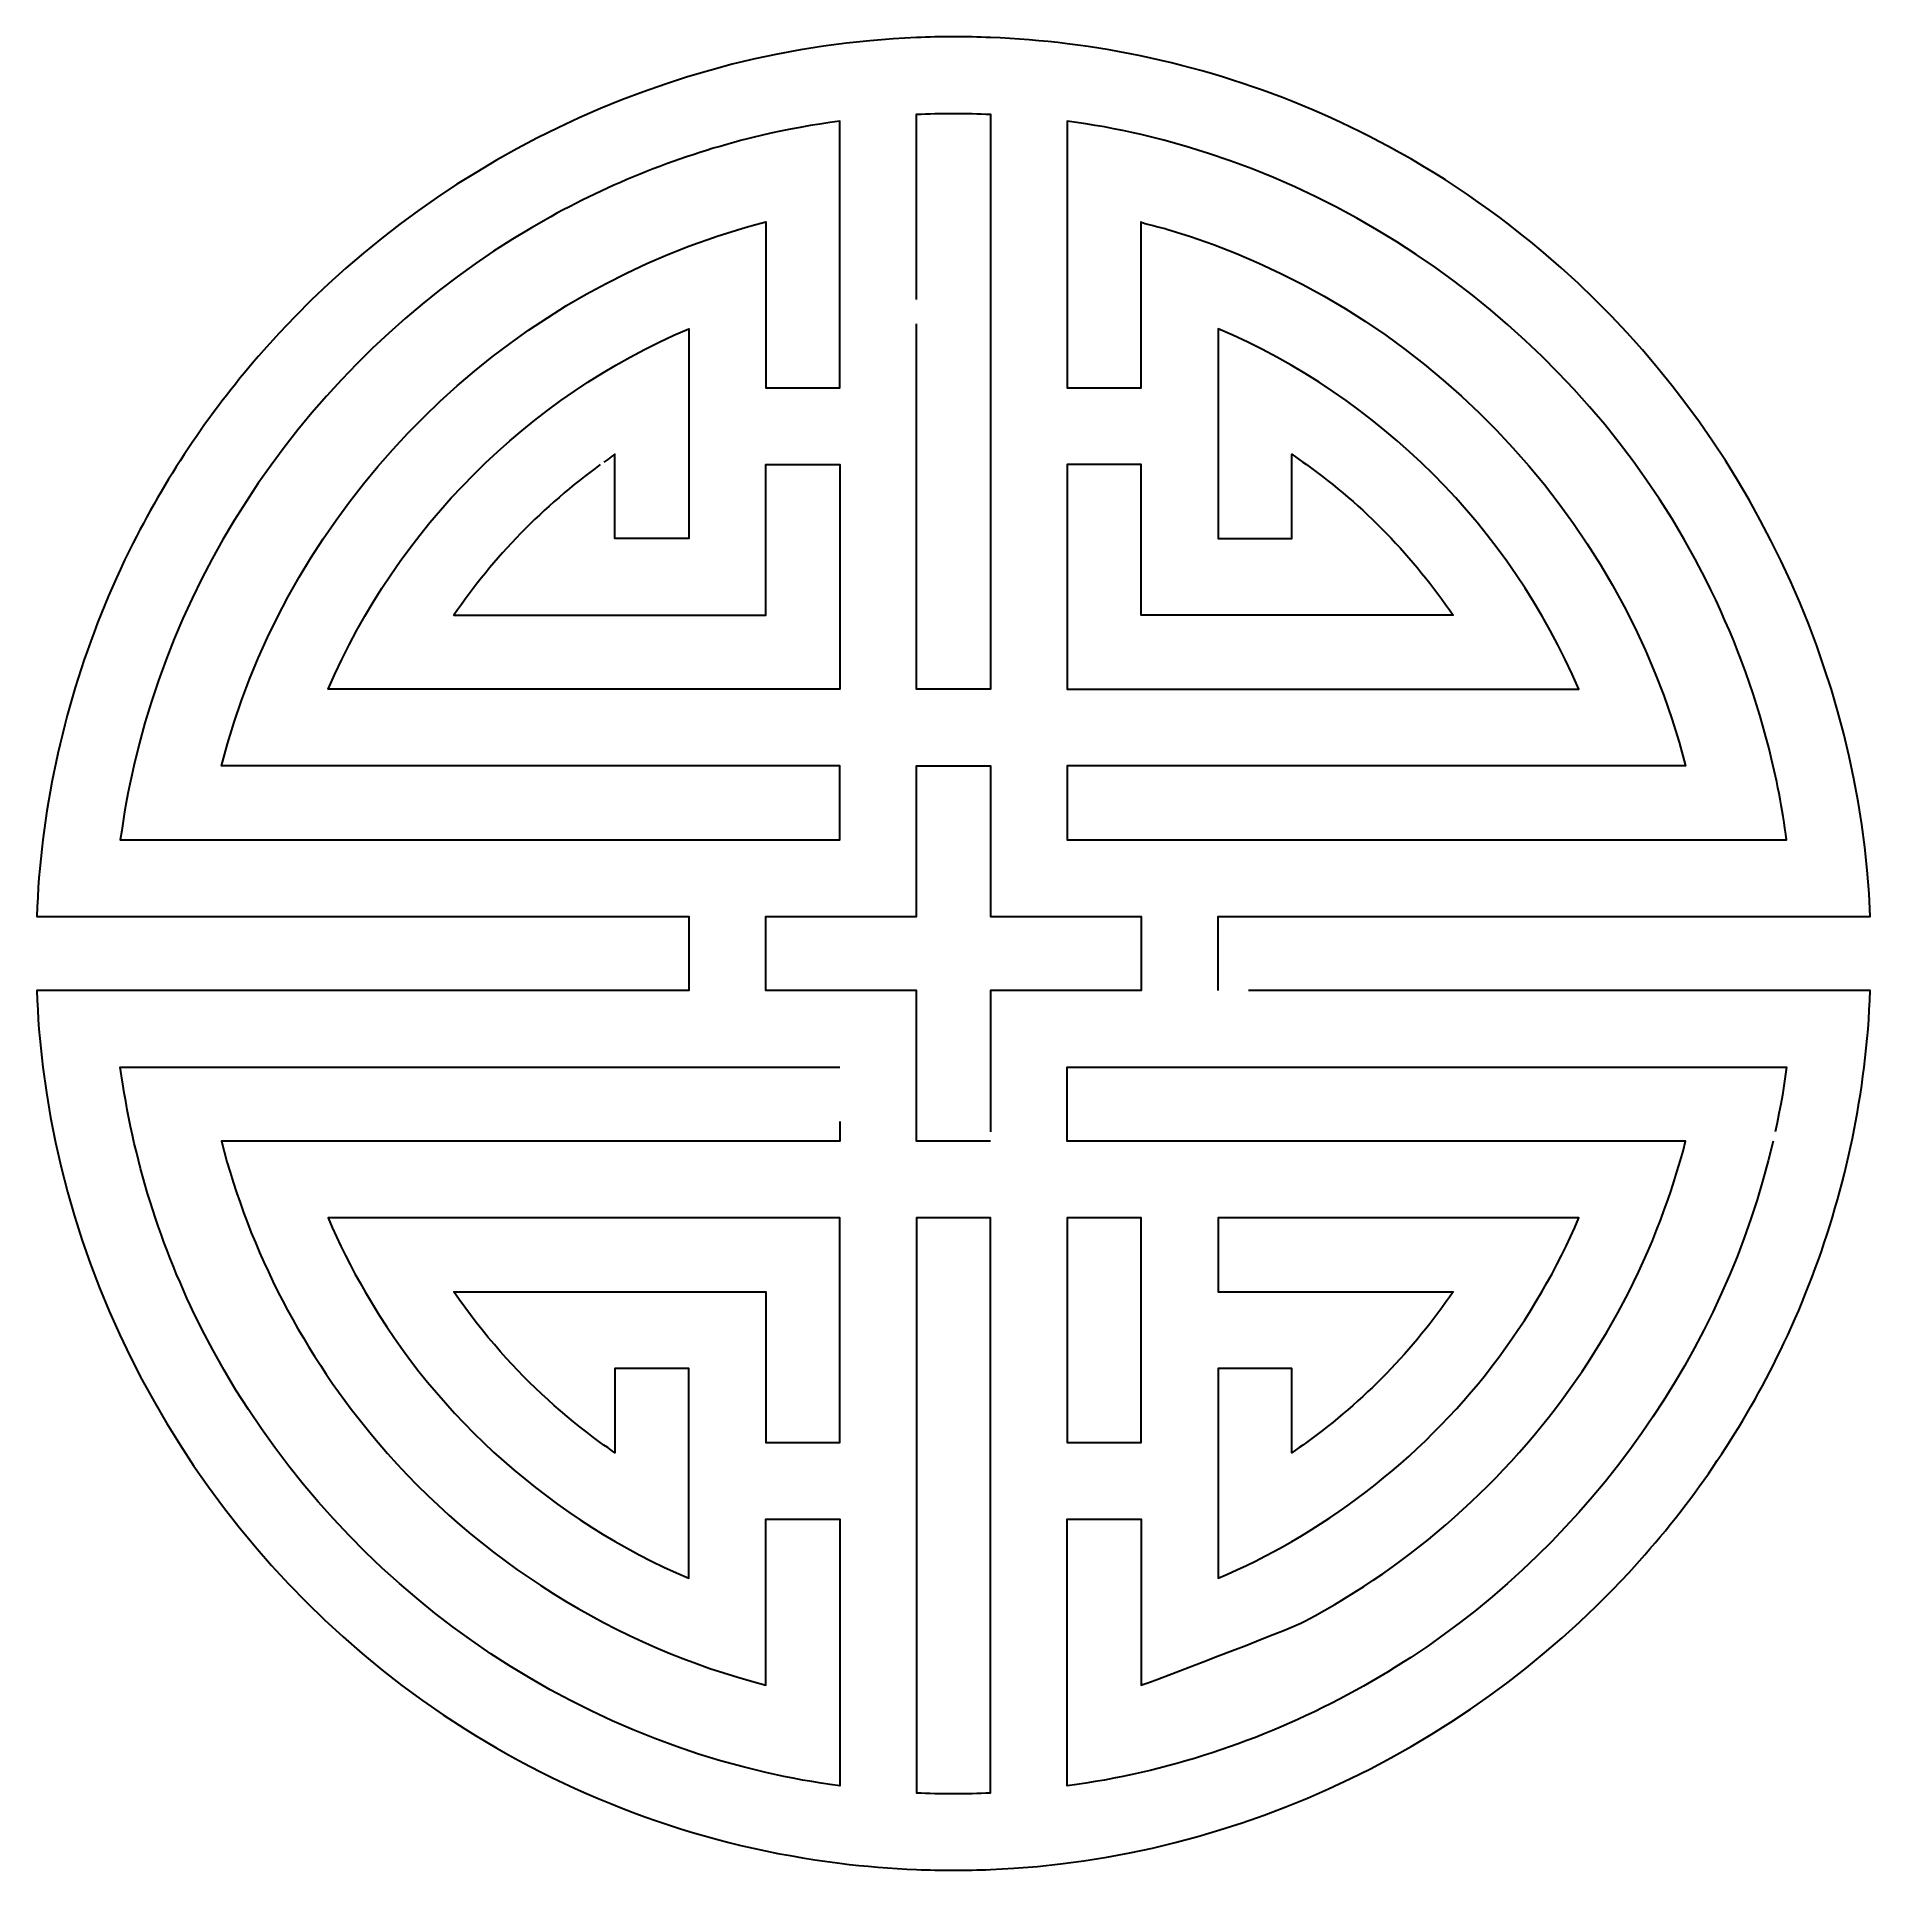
# Model space of a CAD drawing. Header units: centimetres. Extents: x -27 to -19.22, y -7.86 to -0.08.
import ezdxf

# ---------------------------------------------------------------- set-up
doc = ezdxf.new("R2010")
doc.units = ezdxf.units.CM
doc.header["$MEASUREMENT"] = 0
doc.layers.add('layer 1', color=7, linetype='Continuous')

msp = doc.modelspace()

# ---------------------------------------------------------------- linework, layer by layer
at = {"layer": 'layer 1', "color": 250, "lineweight": 30}
for points, knots in [([(-21.99038, -4.12572), (-21.99038, -4.12572), (-21.99038, -3.81183), (-21.99038, -3.81183), (-21.99038, -3.81183), (-21.99038, -3.81183), (-21.97724, -3.81183), (-21.97724, -3.81183), (-21.97724, -3.81183), (-21.97724, -3.81183), (-21.94222, -3.81183), (-21.94222, -3.81183), (-21.94222, -3.81183), (-21.94222, -3.81183), (-21.89261, -3.81183), (-21.89261, -3.81183), (-21.89261, -3.81183), (-21.89261, -3.81183), (-21.83524, -3.81183), (-21.83524, -3.81183), (-21.83524, -3.81183), (-21.83524, -3.81183), (-21.77785, -3.81183), (-21.77785, -3.81183), (-21.77785, -3.81183), (-21.77785, -3.81183), (-21.72775, -3.81183), (-21.72775, -3.81183), (-21.72775, -3.81183), (-21.72775, -3.81183), (-21.69128, -3.81183), (-21.69128, -3.81183), (-21.69128, -3.81183), (-21.69128, -3.81183), (-21.67668, -3.81183), (-21.67668, -3.81183), (-21.67668, -3.81183), (-21.67668, -3.81183), (-21.52348, -3.81183), (-21.52348, -3.81183), (-21.52348, -3.81183), (-21.52348, -3.81183), (-21.3703, -3.81183), (-21.3703, -3.81183), (-21.3703, -3.81183), (-21.3703, -3.81183), (-21.21711, -3.81183), (-21.21711, -3.81183), (-21.21711, -3.81183), (-21.21711, -3.81183), (-21.06391, -3.81183), (-21.06391, -3.81183), (-21.06391, -3.81183), (-21.06391, -3.81183), (-20.91071, -3.81183), (-20.91071, -3.81183), (-20.91071, -3.81183), (-20.91071, -3.81183), (-20.75751, -3.81183), (-20.75751, -3.81183), (-20.75751, -3.81183), (-20.75751, -3.81183), (-20.60383, -3.81183), (-20.60383, -3.81183), (-20.60383, -3.81183), (-20.60383, -3.81183), (-20.45063, -3.81183), (-20.45063, -3.81183), (-20.45063, -3.81183), (-20.45063, -3.81183), (-20.29743, -3.81183), (-20.29743, -3.81183), (-20.29743, -3.81183), (-20.29743, -3.81183), (-20.14423, -3.81183), (-20.14423, -3.81183), (-20.14423, -3.81183), (-20.14423, -3.81183), (-19.99104, -3.81183), (-19.99104, -3.81183), (-19.99104, -3.81183), (-19.99104, -3.81183), (-19.83786, -3.81183), (-19.83786, -3.81183), (-19.83786, -3.81183), (-19.83786, -3.81183), (-19.68466, -3.81183), (-19.68466, -3.81183), (-19.68466, -3.81183), (-19.68466, -3.81183), (-19.53098, -3.81183), (-19.53098, -3.81183), (-19.53098, -3.81183), (-19.53098, -3.81183), (-19.37778, -3.81183), (-19.37778, -3.81183), (-19.37778, -3.81183), (-19.37778, -3.81183), (-19.22458, -3.81183), (-19.22458, -3.81183), (-19.22458, -3.81183), (-19.22458, -3.81183), (-19.22993, -3.71367), (-19.22993, -3.71367), (-19.22993, -3.71367), (-19.22993, -3.71367), (-19.23771, -3.616), (-19.23771, -3.616), (-19.23771, -3.616), (-19.23771, -3.616), (-19.24793, -3.51834), (-19.24793, -3.51834), (-19.24793, -3.51834), (-19.24793, -3.51834), (-19.26107, -3.42115), (-19.26107, -3.42115), (-19.26107, -3.42115), (-19.26107, -3.42115), (-19.27613, -3.32445), (-19.27613, -3.32445), (-19.27613, -3.32445), (-19.27613, -3.32445), (-19.29413, -3.22824), (-19.29413, -3.22824), (-19.29413, -3.22824), (-19.29413, -3.22824), (-19.31456, -3.13301), (-19.31456, -3.13301), (-19.31456, -3.13301), (-19.31456, -3.13301), (-19.33692, -3.03777), (-19.33692, -3.03777), (-19.33692, -3.03777), (-19.33692, -3.03777), (-19.36221, -2.9435), (-19.36221, -2.9435), (-19.36221, -2.9435), (-19.36221, -2.9435), (-19.38944, -2.84972), (-19.38944, -2.84972), (-19.38944, -2.84972), (-19.38944, -2.84972), (-19.41961, -2.75691), (-19.41961, -2.75691), (-19.41961, -2.75691), (-19.41961, -2.75691), (-19.4517, -2.66459), (-19.4517, -2.66459), (-19.4517, -2.66459), (-19.4517, -2.66459), (-19.48575, -2.57324), (-19.48575, -2.57324), (-19.48575, -2.57324), (-19.48575, -2.57324), (-19.5227, -2.48286), (-19.5227, -2.48286), (-19.5227, -2.48286), (-19.5227, -2.48286), (-19.56113, -2.39345), (-19.56113, -2.39345), (-19.56113, -2.39345), (-19.56113, -2.39345), (-19.60246, -2.30502), (-19.60246, -2.30502), (-19.60246, -2.30502), (-19.60246, -2.30502), (-19.64575, -2.21755), (-19.64575, -2.21755), (-19.64575, -2.21755), (-19.64575, -2.21755), (-19.69098, -2.13106), (-19.69098, -2.13106), (-19.69098, -2.13106), (-19.69098, -2.13106), (-19.73815, -2.04554), (-19.73815, -2.04554), (-19.73815, -2.04554), (-19.73815, -2.04554), (-19.78775, -1.96148), (-19.78775, -1.96148), (-19.78775, -1.96148), (-19.78775, -1.96148), (-19.83932, -1.87839), (-19.83932, -1.87839), (-19.83932, -1.87839), (-19.83932, -1.87839), (-19.89329, -1.79675), (-19.89329, -1.79675), (-19.89329, -1.79675), (-19.89329, -1.79675), (-19.94873, -1.71658), (-19.94873, -1.71658), (-19.94873, -1.71658), (-19.94873, -1.71658), (-20.00661, -1.63787), (-20.00661, -1.63787), (-20.00661, -1.63787), (-20.00661, -1.63787), (-20.06594, -1.56012), (-20.06594, -1.56012), (-20.06594, -1.56012), (-20.06594, -1.56012), (-20.1277, -1.48383), (-20.1277, -1.48383), (-20.1277, -1.48383), (-20.1277, -1.48383), (-20.19094, -1.40949), (-20.19094, -1.40949), (-20.19094, -1.40949), (-20.19094, -1.40949), (-20.25609, -1.3366), (-20.25609, -1.3366), (-20.25609, -1.3366), (-20.25609, -1.3366), (-20.3232, -1.26517), (-20.3232, -1.26517), (-20.3232, -1.26517), (-20.3232, -1.26517), (-20.39227, -1.1952), (-20.39227, -1.1952), (-20.39227, -1.1952), (-20.39227, -1.1952), (-20.46329, -1.12717), (-20.46329, -1.12717), (-20.46329, -1.12717), (-20.46329, -1.12717), (-20.53574, -1.06109), (-20.53574, -1.06109), (-20.53574, -1.06109), (-20.53574, -1.06109), (-20.57757, -1.02416), (-20.57757, -1.02416), (-20.57757, -1.02416), (-20.57757, -1.02416), (-20.62037, -0.98772), (-20.62037, -0.98772), (-20.62037, -0.98772), (-20.62037, -0.98772), (-20.66365, -0.95176), (-20.66365, -0.95176), (-20.66365, -0.95176), (-20.66365, -0.95176), (-20.70742, -0.91678), (-20.70742, -0.91678), (-20.70742, -0.91678), (-20.70742, -0.91678), (-20.75119, -0.88227), (-20.75119, -0.88227), (-20.75119, -0.88227), (-20.75119, -0.88227), (-20.79594, -0.84826), (-20.79594, -0.84826), (-20.79594, -0.84826), (-20.79594, -0.84826), (-20.84117, -0.81522), (-20.84117, -0.81522), (-20.84117, -0.81522), (-20.84117, -0.81522), (-20.88688, -0.78266), (-20.88688, -0.78266), (-20.88688, -0.78266), (-20.88688, -0.78266), (-20.93308, -0.75059), (-20.93308, -0.75059), (-20.93308, -0.75059), (-20.93308, -0.75059), (-20.97977, -0.7195), (-20.97977, -0.7195), (-20.97977, -0.7195), (-20.97977, -0.7195), (-21.02645, -0.68888), (-21.02645, -0.68888), (-21.02645, -0.68888), (-21.02645, -0.68888), (-21.07411, -0.65924), (-21.07411, -0.65924), (-21.07411, -0.65924), (-21.07411, -0.65924), (-21.12226, -0.63009), (-21.12226, -0.63009), (-21.12226, -0.63009), (-21.12226, -0.63009), (-21.1704, -0.60142), (-21.1704, -0.60142), (-21.1704, -0.60142), (-21.1704, -0.60142), (-21.21905, -0.57372), (-21.21905, -0.57372), (-21.21905, -0.57372), (-21.21905, -0.57372), (-21.26816, -0.54651), (-21.26816, -0.54651), (-21.26816, -0.54651), (-21.26816, -0.54651), (-21.30805, -0.52561), (-21.30805, -0.52561), (-21.30805, -0.52561), (-21.30805, -0.52561), (-21.34791, -0.50472), (-21.34791, -0.50472), (-21.34791, -0.50472), (-21.34791, -0.50472), (-21.3878, -0.4848), (-21.3878, -0.4848), (-21.3878, -0.4848), (-21.3878, -0.4848), (-21.42816, -0.46488), (-21.42816, -0.46488), (-21.42816, -0.46488), (-21.42816, -0.46488), (-21.46902, -0.44544), (-21.46902, -0.44544), (-21.46902, -0.44544), (-21.46902, -0.44544), (-21.50987, -0.42698), (-21.50987, -0.42698), (-21.50987, -0.42698), (-21.50987, -0.42698), (-21.55073, -0.40851), (-21.55073, -0.40851), (-21.55073, -0.40851), (-21.55073, -0.40851), (-21.59205, -0.39053), (-21.59205, -0.39053), (-21.59205, -0.39053), (-21.59205, -0.39053), (-21.6334, -0.37353), (-21.6334, -0.37353), (-21.6334, -0.37353), (-21.6334, -0.37353), (-21.67473, -0.35652), (-21.67473, -0.35652), (-21.67473, -0.35652), (-21.67473, -0.35652), (-21.71656, -0.34), (-21.71656, -0.34), (-21.71656, -0.34), (-21.71656, -0.34), (-21.75888, -0.32445), (-21.75888, -0.32445), (-21.75888, -0.32445), (-21.75888, -0.32445), (-21.80119, -0.3089), (-21.80119, -0.3089), (-21.80119, -0.3089), (-21.80119, -0.3089), (-21.8435, -0.29384), (-21.8435, -0.29384), (-21.8435, -0.29384), (-21.8435, -0.29384), (-21.88581, -0.27974), (-21.88581, -0.27974), (-21.88581, -0.27974), (-21.88581, -0.27974), (-21.92861, -0.26566), (-21.92861, -0.26566), (-21.92861, -0.26566), (-21.92861, -0.26566), (-21.97139, -0.25205), (-21.97139, -0.25205), (-21.97139, -0.25205), (-21.97139, -0.25205), (-22.01421, -0.23942), (-22.01421, -0.23942), (-22.01421, -0.23942), (-22.01421, -0.23942), (-22.0575, -0.22678), (-22.0575, -0.22678), (-22.0575, -0.22678), (-22.0575, -0.22678), (-22.10078, -0.21512), (-22.10078, -0.21512), (-22.10078, -0.21512), (-22.10078, -0.21512), (-22.14453, -0.20346), (-22.14453, -0.20346), (-22.14453, -0.20346), (-22.14453, -0.20346), (-22.18781, -0.19277), (-22.18781, -0.19277), (-22.18781, -0.19277), (-22.18781, -0.19277), (-22.23158, -0.18208), (-22.23158, -0.18208), (-22.23158, -0.18208), (-22.23158, -0.18208), (-22.27536, -0.17236), (-22.27536, -0.17236), (-22.27536, -0.17236), (-22.27536, -0.17236), (-22.31913, -0.16313), (-22.31913, -0.16313), (-22.31913, -0.16313), (-22.31913, -0.16313), (-22.36339, -0.1539), (-22.36339, -0.1539), (-22.36339, -0.1539), (-22.36339, -0.1539), (-22.40764, -0.14563), (-22.40764, -0.14563), (-22.40764, -0.14563), (-22.40764, -0.14563), (-22.4519, -0.13786), (-22.4519, -0.13786), (-22.4519, -0.13786), (-22.4519, -0.13786), (-22.49615, -0.13057), (-22.49615, -0.13057), (-22.49615, -0.13057), (-22.49615, -0.13057), (-22.54041, -0.12377), (-22.54041, -0.12377), (-22.54041, -0.12377), (-22.54041, -0.12377), (-22.58516, -0.11745), (-22.58516, -0.11745), (-22.58516, -0.11745), (-22.58516, -0.11745), (-22.62941, -0.11162), (-22.62941, -0.11162), (-22.62941, -0.11162), (-22.62941, -0.11162), (-22.66978, -0.10676), (-22.66978, -0.10676), (-22.66978, -0.10676), (-22.66978, -0.10676), (-22.71015, -0.10239), (-22.71015, -0.10239), (-22.71015, -0.10239), (-22.71015, -0.10239), (-22.75052, -0.0985), (-22.75052, -0.0985), (-22.75052, -0.0985), (-22.75052, -0.0985), (-22.79138, -0.0951), (-22.79138, -0.0951), (-22.79138, -0.0951), (-22.79138, -0.0951), (-22.83221, -0.0917), (-22.83221, -0.0917), (-22.83221, -0.0917), (-22.83221, -0.0917), (-22.87306, -0.08927), (-22.87306, -0.08927), (-22.87306, -0.08927), (-22.87306, -0.08927), (-22.91392, -0.08684), (-22.91392, -0.08684), (-22.91392, -0.08684), (-22.91392, -0.08684), (-22.95477, -0.08538), (-22.95477, -0.08538), (-22.95477, -0.08538), (-22.95477, -0.08538), (-22.97472, -0.08441), (-22.97472, -0.08441), (-22.97472, -0.08441), (-22.97472, -0.08441), (-22.99418, -0.08344), (-22.99418, -0.08344), (-22.99418, -0.08344), (-22.99418, -0.08344), (-23.01363, -0.08296), (-23.01363, -0.08296), (-23.01363, -0.08296), (-23.01363, -0.08296), (-23.03306, -0.08247), (-23.03306, -0.08247), (-23.03306, -0.08247), (-23.03306, -0.08247), (-23.05301, -0.08198), (-23.05301, -0.08198), (-23.05301, -0.08198), (-23.05301, -0.08198), (-23.07247, -0.08198), (-23.07247, -0.08198), (-23.07247, -0.08198), (-23.07247, -0.08198), (-23.09241, -0.08149), (-23.09241, -0.08149), (-23.09241, -0.08149), (-23.09241, -0.08149), (-23.11235, -0.08149), (-23.11235, -0.08149), (-23.11235, -0.08149), (-23.11235, -0.08149), (-23.1318, -0.08149), (-23.1318, -0.08149), (-23.1318, -0.08149), (-23.1318, -0.08149), (-23.15126, -0.08198), (-23.15126, -0.08198), (-23.15126, -0.08198), (-23.15126, -0.08198), (-23.1712, -0.08198), (-23.1712, -0.08198), (-23.1712, -0.08198), (-23.1712, -0.08198), (-23.19064, -0.08247), (-23.19064, -0.08247), (-23.19064, -0.08247), (-23.19064, -0.08247), (-23.21009, -0.08296), (-23.21009, -0.08296), (-23.21009, -0.08296), (-23.21009, -0.08296), (-23.23003, -0.08344), (-23.23003, -0.08344), (-23.23003, -0.08344), (-23.23003, -0.08344), (-23.24949, -0.08441), (-23.24949, -0.08441), (-23.24949, -0.08441), (-23.24949, -0.08441), (-23.26894, -0.08538), (-23.26894, -0.08538), (-23.26894, -0.08538), (-23.26894, -0.08538), (-23.36817, -0.09024), (-23.36817, -0.09024), (-23.36817, -0.09024), (-23.36817, -0.09024), (-23.46688, -0.0985), (-23.46688, -0.0985), (-23.46688, -0.0985), (-23.46688, -0.0985), (-23.56512, -0.1087), (-23.56512, -0.1087), (-23.56512, -0.1087), (-23.56512, -0.1087), (-23.66337, -0.12183), (-23.66337, -0.12183), (-23.66337, -0.12183), (-23.66337, -0.12183), (-23.76063, -0.13738), (-23.76063, -0.13738), (-23.76063, -0.13738), (-23.76063, -0.13738), (-23.8574, -0.15535), (-23.8574, -0.15535), (-23.8574, -0.15535), (-23.8574, -0.15535), (-23.95419, -0.17576), (-23.95419, -0.17576), (-23.95419, -0.17576), (-23.95419, -0.17576), (-24.05, -0.1986), (-24.05, -0.1986), (-24.05, -0.1986), (-24.05, -0.1986), (-24.14485, -0.22435), (-24.14485, -0.22435), (-24.14485, -0.22435), (-24.14485, -0.22435), (-24.23919, -0.25205), (-24.23919, -0.25205), (-24.23919, -0.25205), (-24.23919, -0.25205), (-24.33305, -0.28218), (-24.33305, -0.28218), (-24.33305, -0.28218), (-24.33305, -0.28218), (-24.42594, -0.31473), (-24.42594, -0.31473), (-24.42594, -0.31473), (-24.42594, -0.31473), (-24.51785, -0.34923), (-24.51785, -0.34923), (-24.51785, -0.34923), (-24.51785, -0.34923), (-24.60879, -0.38616), (-24.60879, -0.38616), (-24.60879, -0.38616), (-24.60879, -0.38616), (-24.69925, -0.42552), (-24.69925, -0.42552), (-24.69925, -0.42552), (-24.69925, -0.42552), (-24.78825, -0.46731), (-24.78825, -0.46731), (-24.78825, -0.46731), (-24.78825, -0.46731), (-24.87628, -0.51104), (-24.87628, -0.51104), (-24.87628, -0.51104), (-24.87628, -0.51104), (-24.96333, -0.55671), (-24.96333, -0.55671), (-24.96333, -0.55671), (-24.96333, -0.55671), (-25.04893, -0.60482), (-25.04893, -0.60482), (-25.04893, -0.60482), (-25.04893, -0.60482), (-25.13355, -0.65536), (-25.13355, -0.65536), (-25.13355, -0.65536), (-25.13355, -0.65536), (-25.21721, -0.70735), (-25.21721, -0.70735), (-25.21721, -0.70735), (-25.21721, -0.70735), (-25.29941, -0.76177), (-25.29941, -0.76177), (-25.29941, -0.76177), (-25.29941, -0.76177), (-25.38012, -0.81813), (-25.38012, -0.81813), (-25.38012, -0.81813), (-25.38012, -0.81813), (-25.45941, -0.87644), (-25.45941, -0.87644), (-25.45941, -0.87644), (-25.45941, -0.87644), (-25.53721, -0.93669), (-25.53721, -0.93669), (-25.53721, -0.93669), (-25.53721, -0.93669), (-25.61358, -0.99938), (-25.61358, -0.99938), (-25.61358, -0.99938), (-25.61358, -0.99938), (-25.68846, -1.06352), (-25.68846, -1.06352), (-25.68846, -1.06352), (-25.68846, -1.06352), (-25.76141, -1.1296), (-25.76141, -1.1296), (-25.76141, -1.1296), (-25.76141, -1.1296), (-25.83338, -1.19763), (-25.83338, -1.19763), (-25.83338, -1.19763), (-25.83338, -1.19763), (-25.90295, -1.2676), (-25.90295, -1.2676), (-25.90295, -1.2676), (-25.90295, -1.2676), (-25.97152, -1.33903), (-25.97152, -1.33903), (-25.97152, -1.33903), (-25.97152, -1.33903), (-26.03766, -1.4124), (-26.03766, -1.4124), (-26.03766, -1.4124), (-26.03766, -1.4124), (-26.05809, -1.43573), (-26.05809, -1.43573), (-26.05809, -1.43573), (-26.05809, -1.43573), (-26.07801, -1.45905), (-26.07801, -1.45905), (-26.07801, -1.45905), (-26.07801, -1.45905), (-26.09795, -1.48286), (-26.09795, -1.48286), (-26.09795, -1.48286), (-26.09795, -1.48286), (-26.11789, -1.50618), (-26.11789, -1.50618), (-26.11789, -1.50618), (-26.11789, -1.50618), (-26.13735, -1.52999), (-26.13735, -1.52999), (-26.13735, -1.52999), (-26.13735, -1.52999), (-26.1568, -1.55429), (-26.1568, -1.55429), (-26.1568, -1.55429), (-26.1568, -1.55429), (-26.17577, -1.57858), (-26.17577, -1.57858), (-26.17577, -1.57858), (-26.17577, -1.57858), (-26.19474, -1.60288), (-26.19474, -1.60288), (-26.19474, -1.60288), (-26.19474, -1.60288), (-26.21371, -1.62718), (-26.21371, -1.62718), (-26.21371, -1.62718), (-26.21371, -1.62718), (-26.23218, -1.65195), (-26.23218, -1.65195), (-26.23218, -1.65195), (-26.23218, -1.65195), (-26.25066, -1.67625), (-26.25066, -1.67625), (-26.25066, -1.67625), (-26.25066, -1.67625), (-26.26914, -1.70152), (-26.26914, -1.70152), (-26.26914, -1.70152), (-26.26914, -1.70152), (-26.28714, -1.7263), (-26.28714, -1.7263), (-26.28714, -1.7263), (-26.28714, -1.7263), (-26.30466, -1.75157), (-26.30466, -1.75157), (-26.30466, -1.75157), (-26.30466, -1.75157), (-26.32215, -1.77684), (-26.32215, -1.77684), (-26.32215, -1.77684), (-26.32215, -1.77684), (-26.33966, -1.8021), (-26.33966, -1.8021), (-26.33966, -1.8021), (-26.33966, -1.8021), (-26.35718, -1.82785), (-26.35718, -1.82785), (-26.35718, -1.82785), (-26.35718, -1.82785), (-26.3742, -1.85361), (-26.3742, -1.85361), (-26.3742, -1.85361), (-26.3742, -1.85361), (-26.39074, -1.87936), (-26.39074, -1.87936), (-26.39074, -1.87936), (-26.39074, -1.87936), (-26.40726, -1.9056), (-26.40726, -1.9056), (-26.40726, -1.9056), (-26.40726, -1.9056), (-26.4238, -1.93184), (-26.4238, -1.93184), (-26.4238, -1.93184), (-26.4238, -1.93184), (-26.43986, -1.95808), (-26.43986, -1.95808), (-26.43986, -1.95808), (-26.43986, -1.95808), (-26.45591, -1.98432), (-26.45591, -1.98432), (-26.45591, -1.98432), (-26.45591, -1.98432), (-26.47146, -2.01104), (-26.47146, -2.01104), (-26.47146, -2.01104), (-26.47146, -2.01104), (-26.48703, -2.03728), (-26.48703, -2.03728), (-26.48703, -2.03728), (-26.48703, -2.03728), (-26.5026, -2.06449), (-26.5026, -2.06449), (-26.5026, -2.06449), (-26.5026, -2.06449), (-26.51766, -2.09122), (-26.51766, -2.09122), (-26.51766, -2.09122), (-26.51766, -2.09122), (-26.53226, -2.11794), (-26.53226, -2.11794), (-26.53226, -2.11794), (-26.53226, -2.11794), (-26.54685, -2.14516), (-26.54685, -2.14516), (-26.54685, -2.14516), (-26.54685, -2.14516), (-26.56143, -2.17237), (-26.56143, -2.17237), (-26.56143, -2.17237), (-26.56143, -2.17237), (-26.57554, -2.20006), (-26.57554, -2.20006), (-26.57554, -2.20006), (-26.57554, -2.20006), (-26.58963, -2.22727), (-26.58963, -2.22727), (-26.58963, -2.22727), (-26.58963, -2.22727), (-26.60811, -2.2642), (-26.60811, -2.2642), (-26.60811, -2.2642), (-26.60811, -2.2642), (-26.62611, -2.30162), (-26.62611, -2.30162), (-26.62611, -2.30162), (-26.62611, -2.30162), (-26.64363, -2.33903), (-26.64363, -2.33903), (-26.64363, -2.33903), (-26.64363, -2.33903), (-26.66066, -2.37645), (-26.66066, -2.37645), (-26.66066, -2.37645), (-26.66066, -2.37645), (-26.67766, -2.41435), (-26.67766, -2.41435), (-26.67766, -2.41435), (-26.67766, -2.41435), (-26.6942, -2.45225), (-26.6942, -2.45225), (-26.6942, -2.45225), (-26.6942, -2.45225), (-26.71026, -2.49063), (-26.71026, -2.49063), (-26.71026, -2.49063), (-26.71026, -2.49063), (-26.72582, -2.52902), (-26.72582, -2.52902), (-26.72582, -2.52902), (-26.72582, -2.52902), (-26.74089, -2.56741), (-26.74089, -2.56741), (-26.74089, -2.56741), (-26.74089, -2.56741), (-26.75548, -2.6058), (-26.75548, -2.6058), (-26.75548, -2.6058), (-26.75548, -2.6058), (-26.76959, -2.64467), (-26.76959, -2.64467), (-26.76959, -2.64467), (-26.76959, -2.64467), (-26.78369, -2.68354), (-26.78369, -2.68354), (-26.78369, -2.68354), (-26.78369, -2.68354), (-26.79731, -2.7229), (-26.79731, -2.7229), (-26.79731, -2.7229), (-26.79731, -2.7229), (-26.81045, -2.76177), (-26.81045, -2.76177), (-26.81045, -2.76177), (-26.81045, -2.76177), (-26.82308, -2.80113), (-26.82308, -2.80113), (-26.82308, -2.80113), (-26.82308, -2.80113), (-26.83525, -2.84098), (-26.83525, -2.84098), (-26.83525, -2.84098), (-26.83525, -2.84098), (-26.84691, -2.88033), (-26.84691, -2.88033), (-26.84691, -2.88033), (-26.84691, -2.88033), (-26.8586, -2.92018), (-26.8586, -2.92018), (-26.8586, -2.92018), (-26.8586, -2.92018), (-26.86929, -2.96002), (-26.86929, -2.96002), (-26.86929, -2.96002), (-26.86929, -2.96002), (-26.87999, -2.99987), (-26.87999, -2.99987), (-26.87999, -2.99987), (-26.87999, -2.99987), (-26.8902, -3.0402), (-26.8902, -3.0402), (-26.8902, -3.0402), (-26.8902, -3.0402), (-26.89993, -3.08005), (-26.89993, -3.08005), (-26.89993, -3.08005), (-26.89993, -3.08005), (-26.90917, -3.12037), (-26.90917, -3.12037), (-26.90917, -3.12037), (-26.90917, -3.12037), (-26.91792, -3.16119), (-26.91792, -3.16119), (-26.91792, -3.16119), (-26.91792, -3.16119), (-26.9262, -3.20152), (-26.9262, -3.20152), (-26.9262, -3.20152), (-26.9262, -3.20152), (-26.93445, -3.24185), (-26.93445, -3.24185), (-26.93445, -3.24185), (-26.93445, -3.24185), (-26.94174, -3.28267), (-26.94174, -3.28267), (-26.94174, -3.28267), (-26.94174, -3.28267), (-26.94905, -3.32348), (-26.94905, -3.32348), (-26.94905, -3.32348), (-26.94905, -3.32348), (-26.95537, -3.3643), (-26.95537, -3.3643), (-26.95537, -3.3643), (-26.95537, -3.3643), (-26.96169, -3.40512), (-26.96169, -3.40512), (-26.96169, -3.40512), (-26.96169, -3.40512), (-26.96753, -3.44593), (-26.96753, -3.44593), (-26.96753, -3.44593), (-26.96753, -3.44593), (-26.97288, -3.48724), (-26.97288, -3.48724), (-26.97288, -3.48724), (-26.97288, -3.48724), (-26.97774, -3.52708), (-26.97774, -3.52708), (-26.97774, -3.52708), (-26.97774, -3.52708), (-26.98163, -3.56741), (-26.98163, -3.56741), (-26.98163, -3.56741), (-26.98163, -3.56741), (-26.98552, -3.60823), (-26.98552, -3.60823), (-26.98552, -3.60823), (-26.98552, -3.60823), (-26.98942, -3.64856), (-26.98942, -3.64856), (-26.98942, -3.64856), (-26.98942, -3.64856), (-26.99233, -3.68938), (-26.99233, -3.68938), (-26.99233, -3.68938), (-26.99233, -3.68938), (-26.99477, -3.73019), (-26.99477, -3.73019), (-26.99477, -3.73019), (-26.99477, -3.73019), (-26.99719, -3.77101), (-26.99719, -3.77101), (-26.99719, -3.77101), (-26.99719, -3.77101), (-26.99914, -3.81183), (-26.99914, -3.81183), (-26.99914, -3.81183), (-26.99914, -3.81183), (-26.98552, -3.81183), (-26.98552, -3.81183), (-26.98552, -3.81183), (-26.98552, -3.81183), (-26.94905, -3.81183), (-26.94905, -3.81183), (-26.94905, -3.81183), (-26.94905, -3.81183), (-26.89748, -3.81183), (-26.89748, -3.81183), (-26.89748, -3.81183), (-26.89748, -3.81183), (-26.83865, -3.81183), (-26.83865, -3.81183), (-26.83865, -3.81183), (-26.83865, -3.81183), (-26.77931, -3.81183), (-26.77931, -3.81183), (-26.77931, -3.81183), (-26.77931, -3.81183), (-26.72679, -3.81183), (-26.72679, -3.81183), (-26.72679, -3.81183), (-26.72679, -3.81183), (-26.68934, -3.81183), (-26.68934, -3.81183), (-26.68934, -3.81183), (-26.68934, -3.81183), (-26.67377, -3.81183), (-26.67377, -3.81183), (-26.67377, -3.81183), (-26.67377, -3.81183), (-26.57651, -3.81183), (-26.57651, -3.81183), (-26.57651, -3.81183), (-26.57651, -3.81183), (-26.47974, -3.81183), (-26.47974, -3.81183), (-26.47974, -3.81183), (-26.47974, -3.81183), (-26.38295, -3.81183), (-26.38295, -3.81183), (-26.38295, -3.81183), (-26.38295, -3.81183), (-26.28569, -3.81183), (-26.28569, -3.81183), (-26.28569, -3.81183), (-26.28569, -3.81183), (-26.1889, -3.81183), (-26.1889, -3.81183), (-26.1889, -3.81183), (-26.1889, -3.81183), (-26.09212, -3.81183), (-26.09212, -3.81183), (-26.09212, -3.81183), (-26.09212, -3.81183), (-25.99486, -3.81183), (-25.99486, -3.81183), (-25.99486, -3.81183), (-25.99486, -3.81183), (-25.89806, -3.81183), (-25.89806, -3.81183), (-25.89806, -3.81183), (-25.89806, -3.81183), (-25.80081, -3.81183), (-25.80081, -3.81183), (-25.80081, -3.81183), (-25.80081, -3.81183), (-25.70404, -3.81183), (-25.70404, -3.81183), (-25.70404, -3.81183), (-25.70404, -3.81183), (-25.60724, -3.81183), (-25.60724, -3.81183), (-25.60724, -3.81183), (-25.60724, -3.81183), (-25.50998, -3.81183), (-25.50998, -3.81183), (-25.50998, -3.81183), (-25.50998, -3.81183), (-25.4132, -3.81183), (-25.4132, -3.81183), (-25.4132, -3.81183), (-25.4132, -3.81183), (-25.31641, -3.81183), (-25.31641, -3.81183), (-25.31641, -3.81183), (-25.31641, -3.81183), (-25.21915, -3.81183), (-25.21915, -3.81183), (-25.21915, -3.81183), (-25.21915, -3.81183), (-25.12236, -3.81183), (-25.12236, -3.81183), (-25.12236, -3.81183), (-25.12236, -3.81183), (-25.08639, -3.81183), (-25.08639, -3.81183), (-25.08639, -3.81183), (-25.08639, -3.81183), (-25.05039, -3.81183), (-25.05039, -3.81183), (-25.05039, -3.81183), (-25.05039, -3.81183), (-25.01441, -3.81183), (-25.01441, -3.81183), (-25.01441, -3.81183), (-25.01441, -3.81183), (-24.97841, -3.81183), (-24.97841, -3.81183), (-24.97841, -3.81183), (-24.97841, -3.81183), (-24.94242, -3.81183), (-24.94242, -3.81183), (-24.94242, -3.81183), (-24.94242, -3.81183), (-24.90693, -3.81183), (-24.90693, -3.81183), (-24.90693, -3.81183), (-24.90693, -3.81183), (-24.87093, -3.81183), (-24.87093, -3.81183), (-24.87093, -3.81183), (-24.87093, -3.81183), (-24.83493, -3.81183), (-24.83493, -3.81183), (-24.83493, -3.81183), (-24.83493, -3.81183), (-24.79896, -3.81183), (-24.79896, -3.81183), (-24.79896, -3.81183), (-24.79896, -3.81183), (-24.76296, -3.81183), (-24.76296, -3.81183), (-24.76296, -3.81183), (-24.76296, -3.81183), (-24.72698, -3.81183), (-24.72698, -3.81183), (-24.72698, -3.81183), (-24.72698, -3.81183), (-24.69099, -3.81183), (-24.69099, -3.81183), (-24.69099, -3.81183), (-24.69099, -3.81183), (-24.6555, -3.81183), (-24.6555, -3.81183), (-24.6555, -3.81183), (-24.6555, -3.81183), (-24.6195, -3.81183), (-24.6195, -3.81183), (-24.6195, -3.81183), (-24.6195, -3.81183), (-24.5835, -3.81183), (-24.5835, -3.81183), (-24.5835, -3.81183), (-24.5835, -3.81183), (-24.54753, -3.81183), (-24.54753, -3.81183), (-24.54753, -3.81183), (-24.54753, -3.81183), (-24.23334, -3.81183), (-24.23334, -3.81183), (-24.23334, -3.81183), (-24.23334, -3.81183), (-24.23334, -3.82543), (-24.23334, -3.82543), (-24.23334, -3.82543), (-24.23334, -3.82543), (-24.23334, -3.8609), (-24.23334, -3.8609), (-24.23334, -3.8609), (-24.23334, -3.8609), (-24.23334, -3.91095), (-24.23334, -3.91095), (-24.23334, -3.91095), (-24.23334, -3.91095), (-24.23334, -3.96877), (-24.23334, -3.96877), (-24.23334, -3.96877), (-24.23334, -3.96877), (-24.23334, -4.02611), (-24.23334, -4.02611), (-24.23334, -4.02611), (-24.23334, -4.02611), (-24.23334, -4.07616), (-24.23334, -4.07616), (-24.23334, -4.07616), (-24.23334, -4.07616), (-24.23334, -4.11212), (-24.23334, -4.11212), (-24.23334, -4.11212), (-24.23334, -4.11212), (-24.23334, -4.12572), (-24.23334, -4.12572), (-24.23334, -4.12572), (-24.23334, -4.12572), (-24.25036, -4.12572), (-24.25036, -4.12572), (-24.25036, -4.12572), (-24.25036, -4.12572), (-24.29851, -4.12572), (-24.29851, -4.12572), (-24.29851, -4.12572), (-24.29851, -4.12572), (-24.3739, -4.12572), (-24.3739, -4.12572), (-24.3739, -4.12572), (-24.3739, -4.12572), (-24.47116, -4.12572), (-24.47116, -4.12572), (-24.47116, -4.12572), (-24.47116, -4.12572), (-24.58739, -4.12572), (-24.58739, -4.12572), (-24.58739, -4.12572), (-24.58739, -4.12572), (-24.71822, -4.12572), (-24.71822, -4.12572), (-24.71822, -4.12572), (-24.71822, -4.12572), (-24.8583, -4.12572), (-24.8583, -4.12572), (-24.8583, -4.12572), (-24.8583, -4.12572), (-25.00468, -4.12572), (-25.00468, -4.12572), (-25.00468, -4.12572), (-25.00468, -4.12572), (-25.15252, -4.12572), (-25.15252, -4.12572), (-25.15252, -4.12572), (-25.15252, -4.12572), (-25.29793, -4.12572), (-25.29793, -4.12572), (-25.29793, -4.12572), (-25.29793, -4.12572), (-25.43655, -4.12572), (-25.43655, -4.12572), (-25.43655, -4.12572), (-25.43655, -4.12572), (-25.56347, -4.12572), (-25.56347, -4.12572), (-25.56347, -4.12572), (-25.56347, -4.12572), (-25.67581, -4.12572), (-25.67581, -4.12572), (-25.67581, -4.12572), (-25.67581, -4.12572), (-25.76821, -4.12572), (-25.76821, -4.12572), (-25.76821, -4.12572), (-25.76821, -4.12572), (-25.83729, -4.12572), (-25.83729, -4.12572), (-25.83729, -4.12572), (-25.83729, -4.12572), (-25.87815, -4.12572), (-25.87815, -4.12572), (-25.87815, -4.12572), (-25.87815, -4.12572), (-25.94817, -4.12572), (-25.94817, -4.12572), (-25.94817, -4.12572), (-25.94817, -4.12572), (-26.01821, -4.12572), (-26.01821, -4.12572), (-26.01821, -4.12572), (-26.01821, -4.12572), (-26.08823, -4.12572), (-26.08823, -4.12572), (-26.08823, -4.12572), (-26.08823, -4.12572), (-26.15826, -4.12572), (-26.15826, -4.12572), (-26.15826, -4.12572), (-26.15826, -4.12572), (-26.22829, -4.12572), (-26.22829, -4.12572), (-26.22829, -4.12572), (-26.22829, -4.12572), (-26.29832, -4.12572), (-26.29832, -4.12572), (-26.29832, -4.12572), (-26.29832, -4.12572), (-26.36837, -4.12572), (-26.36837, -4.12572), (-26.36837, -4.12572), (-26.36837, -4.12572), (-26.43889, -4.12572), (-26.43889, -4.12572), (-26.43889, -4.12572), (-26.43889, -4.12572), (-26.50891, -4.12572), (-26.50891, -4.12572), (-26.50891, -4.12572), (-26.50891, -4.12572), (-26.57894, -4.12572), (-26.57894, -4.12572), (-26.57894, -4.12572), (-26.57894, -4.12572), (-26.64897, -4.12572), (-26.64897, -4.12572), (-26.64897, -4.12572), (-26.64897, -4.12572), (-26.719, -4.12572), (-26.719, -4.12572), (-26.719, -4.12572), (-26.719, -4.12572), (-26.78903, -4.12572), (-26.78903, -4.12572), (-26.78903, -4.12572), (-26.78903, -4.12572), (-26.85908, -4.12572), (-26.85908, -4.12572), (-26.85908, -4.12572), (-26.85908, -4.12572), (-26.92911, -4.12572), (-26.92911, -4.12572), (-26.92911, -4.12572), (-26.92911, -4.12572), (-26.99914, -4.12572), (-26.99914, -4.12572), (-26.99914, -4.12572), (-26.99914, -4.12572), (-26.99719, -4.16654), (-26.99719, -4.16654), (-26.99719, -4.16654), (-26.99719, -4.16654), (-26.99477, -4.20736), (-26.99477, -4.20736), (-26.99477, -4.20736), (-26.99477, -4.20736), (-26.99233, -4.24817), (-26.99233, -4.24817), (-26.99233, -4.24817), (-26.99233, -4.24817), (-26.98942, -4.28899), (-26.98942, -4.28899), (-26.98942, -4.28899), (-26.98942, -4.28899), (-26.98552, -4.32981), (-26.98552, -4.32981), (-26.98552, -4.32981), (-26.98552, -4.32981), (-26.98163, -4.37013), (-26.98163, -4.37013), (-26.98163, -4.37013), (-26.98163, -4.37013), (-26.97774, -4.41047), (-26.97774, -4.41047), (-26.97774, -4.41047), (-26.97774, -4.41047), (-26.97288, -4.45079), (-26.97288, -4.45079), (-26.97288, -4.45079), (-26.97288, -4.45079), (-26.9578, -4.55818), (-26.9578, -4.55818), (-26.9578, -4.55818), (-26.9578, -4.55818), (-26.94028, -4.66459), (-26.94028, -4.66459), (-26.94028, -4.66459), (-26.94028, -4.66459), (-26.91889, -4.77004), (-26.91889, -4.77004), (-26.91889, -4.77004), (-26.91889, -4.77004), (-26.89506, -4.875), (-26.89506, -4.875), (-26.89506, -4.875), (-26.89506, -4.875), (-26.86831, -4.97946), (-26.86831, -4.97946), (-26.86831, -4.97946), (-26.86831, -4.97946), (-26.83865, -5.08248), (-26.83865, -5.08248), (-26.83865, -5.08248), (-26.83865, -5.08248), (-26.80606, -5.18501), (-26.80606, -5.18501), (-26.80606, -5.18501), (-26.80606, -5.18501), (-26.77056, -5.28608), (-26.77056, -5.28608), (-26.77056, -5.28608), (-26.77056, -5.28608), (-26.73262, -5.38617), (-26.73262, -5.38617), (-26.73262, -5.38617), (-26.73262, -5.38617), (-26.69177, -5.4853), (-26.69177, -5.4853), (-26.69177, -5.4853), (-26.69177, -5.4853), (-26.648, -5.58296), (-26.648, -5.58296), (-26.648, -5.58296), (-26.648, -5.58296), (-26.6018, -5.67966), (-26.6018, -5.67966), (-26.6018, -5.67966), (-26.6018, -5.67966), (-26.55268, -5.7749), (-26.55268, -5.7749), (-26.55268, -5.7749), (-26.55268, -5.7749), (-26.50163, -5.86868), (-26.50163, -5.86868), (-26.50163, -5.86868), (-26.50163, -5.86868), (-26.44763, -5.96149), (-26.44763, -5.96149), (-26.44763, -5.96149), (-26.44763, -5.96149), (-26.39123, -6.05235), (-26.39123, -6.05235), (-26.39123, -6.05235), (-26.39123, -6.05235), (-26.33237, -6.14176), (-26.33237, -6.14176), (-26.33237, -6.14176), (-26.33237, -6.14176), (-26.27109, -6.22971), (-26.27109, -6.22971), (-26.27109, -6.22971), (-26.27109, -6.22971), (-26.20738, -6.31571), (-26.20738, -6.31571), (-26.20738, -6.31571), (-26.20738, -6.31571), (-26.14172, -6.39978), (-26.14172, -6.39978), (-26.14172, -6.39978), (-26.14172, -6.39978), (-26.07315, -6.48239), (-26.07315, -6.48239), (-26.07315, -6.48239), (-26.07315, -6.48239), (-26.00312, -6.56353), (-26.00312, -6.56353), (-26.00312, -6.56353), (-26.00312, -6.56353), (-25.93017, -6.64225), (-25.93017, -6.64225), (-25.93017, -6.64225), (-25.93017, -6.64225), (-25.85529, -6.71902), (-25.85529, -6.71902), (-25.85529, -6.71902), (-25.85529, -6.71902), (-25.77844, -6.79385), (-25.77844, -6.79385), (-25.77844, -6.79385), (-25.77844, -6.79385), (-25.69964, -6.86674), (-25.69964, -6.86674), (-25.69964, -6.86674), (-25.69964, -6.86674), (-25.61844, -6.9372), (-25.61844, -6.9372), (-25.61844, -6.9372), (-25.61844, -6.9372), (-25.53527, -7.00571), (-25.53527, -7.00571), (-25.53527, -7.00571), (-25.53527, -7.00571), (-25.45064, -7.07179), (-25.45064, -7.07179), (-25.45064, -7.07179), (-25.45064, -7.07179), (-25.36359, -7.13545), (-25.36359, -7.13545), (-25.36359, -7.13545), (-25.36359, -7.13545), (-25.27507, -7.19715), (-25.27507, -7.19715), (-25.27507, -7.19715), (-25.27507, -7.19715), (-25.18413, -7.25595), (-25.18413, -7.25595), (-25.18413, -7.25595), (-25.18413, -7.25595), (-25.1389, -7.28414), (-25.1389, -7.28414), (-25.1389, -7.28414), (-25.1389, -7.28414), (-25.09367, -7.31183), (-25.09367, -7.31183), (-25.09367, -7.31183), (-25.09367, -7.31183), (-25.04747, -7.33856), (-25.04747, -7.33856), (-25.04747, -7.33856), (-25.04747, -7.33856), (-25.00127, -7.3648), (-25.00127, -7.3648), (-25.00127, -7.3648), (-25.00127, -7.3648), (-24.95458, -7.39055), (-24.95458, -7.39055), (-24.95458, -7.39055), (-24.95458, -7.39055), (-24.90742, -7.41533), (-24.90742, -7.41533), (-24.90742, -7.41533), (-24.90742, -7.41533), (-24.86024, -7.43963), (-24.86024, -7.43963), (-24.86024, -7.43963), (-24.86024, -7.43963), (-24.81258, -7.46343), (-24.81258, -7.46343), (-24.81258, -7.46343), (-24.81258, -7.46343), (-24.76442, -7.48627), (-24.76442, -7.48627), (-24.76442, -7.48627), (-24.76442, -7.48627), (-24.71628, -7.50863), (-24.71628, -7.50863), (-24.71628, -7.50863), (-24.71628, -7.50863), (-24.66765, -7.53049), (-24.66765, -7.53049), (-24.66765, -7.53049), (-24.66765, -7.53049), (-24.61853, -7.55139), (-24.61853, -7.55139), (-24.61853, -7.55139), (-24.61853, -7.55139), (-24.56939, -7.57179), (-24.56939, -7.57179), (-24.56939, -7.57179), (-24.56939, -7.57179), (-24.52028, -7.59123), (-24.52028, -7.59123), (-24.52028, -7.59123), (-24.52028, -7.59123), (-24.47068, -7.61018), (-24.47068, -7.61018), (-24.47068, -7.61018), (-24.47068, -7.61018), (-24.42059, -7.62864), (-24.42059, -7.62864), (-24.42059, -7.62864), (-24.42059, -7.62864), (-24.3705, -7.64614), (-24.3705, -7.64614), (-24.3705, -7.64614), (-24.3705, -7.64614), (-24.31991, -7.66315), (-24.31991, -7.66315), (-24.31991, -7.66315), (-24.31991, -7.66315), (-24.26933, -7.67967), (-24.26933, -7.67967), (-24.26933, -7.67967), (-24.26933, -7.67967), (-24.21876, -7.69522), (-24.21876, -7.69522), (-24.21876, -7.69522), (-24.21876, -7.69522), (-24.16771, -7.70979), (-24.16771, -7.70979), (-24.16771, -7.70979), (-24.16771, -7.70979), (-24.11614, -7.72388), (-24.11614, -7.72388), (-24.11614, -7.72388), (-24.11614, -7.72388), (-24.06459, -7.73749), (-24.06459, -7.73749), (-24.06459, -7.73749), (-24.06459, -7.73749), (-24.01305, -7.75012), (-24.01305, -7.75012), (-24.01305, -7.75012), (-24.01305, -7.75012), (-23.96149, -7.76227), (-23.96149, -7.76227), (-23.96149, -7.76227), (-23.96149, -7.76227), (-23.90945, -7.77344), (-23.90945, -7.77344), (-23.90945, -7.77344), (-23.90945, -7.77344), (-23.85693, -7.78413), (-23.85693, -7.78413), (-23.85693, -7.78413), (-23.85693, -7.78413), (-23.80488, -7.79385), (-23.80488, -7.79385), (-23.80488, -7.79385), (-23.80488, -7.79385), (-23.75237, -7.80309), (-23.75237, -7.80309), (-23.75237, -7.80309), (-23.75237, -7.80309), (-23.69983, -7.81134), (-23.69983, -7.81134), (-23.69983, -7.81134), (-23.69983, -7.81134), (-23.64683, -7.81912), (-23.64683, -7.81912), (-23.64683, -7.81912), (-23.64683, -7.81912), (-23.59431, -7.82592), (-23.59431, -7.82592), (-23.59431, -7.82592), (-23.59431, -7.82592), (-23.55394, -7.83078), (-23.55394, -7.83078), (-23.55394, -7.83078), (-23.55394, -7.83078), (-23.51357, -7.83516), (-23.51357, -7.83516), (-23.51357, -7.83516), (-23.51357, -7.83516), (-23.4732, -7.83905), (-23.4732, -7.83905), (-23.4732, -7.83905), (-23.4732, -7.83905), (-23.43235, -7.84293), (-23.43235, -7.84293), (-23.43235, -7.84293), (-23.43235, -7.84293), (-23.392, -7.84585), (-23.392, -7.84585), (-23.392, -7.84585), (-23.392, -7.84585), (-23.35114, -7.84876), (-23.35114, -7.84876), (-23.35114, -7.84876), (-23.35114, -7.84876), (-23.31029, -7.85071), (-23.31029, -7.85071), (-23.31029, -7.85071), (-23.31029, -7.85071), (-23.26894, -7.85265), (-23.26894, -7.85265), (-23.26894, -7.85265), (-23.26894, -7.85265), (-23.24949, -7.85362), (-23.24949, -7.85362), (-23.24949, -7.85362), (-23.24949, -7.85362), (-23.23003, -7.8541), (-23.23003, -7.8541), (-23.23003, -7.8541), (-23.23003, -7.8541), (-23.21009, -7.85459), (-23.21009, -7.85459), (-23.21009, -7.85459), (-23.21009, -7.85459), (-23.19064, -7.85508), (-23.19064, -7.85508), (-23.19064, -7.85508), (-23.19064, -7.85508), (-23.1712, -7.85557), (-23.1712, -7.85557), (-23.1712, -7.85557), (-23.1712, -7.85557), (-23.15126, -7.85605), (-23.15126, -7.85605), (-23.15126, -7.85605), (-23.15126, -7.85605), (-23.1318, -7.85605), (-23.1318, -7.85605), (-23.1318, -7.85605), (-23.1318, -7.85605), (-23.11235, -7.85605), (-23.11235, -7.85605), (-23.11235, -7.85605), (-23.11235, -7.85605), (-23.09241, -7.85605), (-23.09241, -7.85605), (-23.09241, -7.85605), (-23.09241, -7.85605), (-23.07247, -7.85605), (-23.07247, -7.85605), (-23.07247, -7.85605), (-23.07247, -7.85605), (-23.05301, -7.85557), (-23.05301, -7.85557), (-23.05301, -7.85557), (-23.05301, -7.85557), (-23.03306, -7.85508), (-23.03306, -7.85508), (-23.03306, -7.85508), (-23.03306, -7.85508), (-23.01363, -7.85459), (-23.01363, -7.85459), (-23.01363, -7.85459), (-23.01363, -7.85459), (-22.99418, -7.8541), (-22.99418, -7.8541), (-22.99418, -7.8541), (-22.99418, -7.8541), (-22.97472, -7.85362), (-22.97472, -7.85362), (-22.97472, -7.85362), (-22.97472, -7.85362), (-22.95477, -7.85265), (-22.95477, -7.85265), (-22.95477, -7.85265), (-22.95477, -7.85265), (-22.85556, -7.8473), (-22.85556, -7.8473), (-22.85556, -7.8473), (-22.85556, -7.8473), (-22.75635, -7.83953), (-22.75635, -7.83953), (-22.75635, -7.83953), (-22.75635, -7.83953), (-22.65812, -7.82884), (-22.65812, -7.82884), (-22.65812, -7.82884), (-22.65812, -7.82884), (-22.55938, -7.8162), (-22.55938, -7.8162), (-22.55938, -7.8162), (-22.55938, -7.8162), (-22.46163, -7.80017), (-22.46163, -7.80017), (-22.46163, -7.80017), (-22.46163, -7.80017), (-22.36484, -7.78219), (-22.36484, -7.78219), (-22.36484, -7.78219), (-22.36484, -7.78219), (-22.26807, -7.76178), (-22.26807, -7.76178), (-22.26807, -7.76178), (-22.26807, -7.76178), (-22.17178, -7.73846), (-22.17178, -7.73846), (-22.17178, -7.73846), (-22.17178, -7.73846), (-22.07644, -7.71319), (-22.07644, -7.71319), (-22.07644, -7.71319), (-22.07644, -7.71319), (-21.9821, -7.68501), (-21.9821, -7.68501), (-21.9821, -7.68501), (-21.9821, -7.68501), (-21.88825, -7.65488), (-21.88825, -7.65488), (-21.88825, -7.65488), (-21.88825, -7.65488), (-21.79487, -7.62233), (-21.79487, -7.62233), (-21.79487, -7.62233), (-21.79487, -7.62233), (-21.70295, -7.58734), (-21.70295, -7.58734), (-21.70295, -7.58734), (-21.70295, -7.58734), (-21.61151, -7.54992), (-21.61151, -7.54992), (-21.61151, -7.54992), (-21.61151, -7.54992), (-21.52153, -7.51057), (-21.52153, -7.51057), (-21.52153, -7.51057), (-21.52153, -7.51057), (-21.43205, -7.46878), (-21.43205, -7.46878), (-21.43205, -7.46878), (-21.43205, -7.46878), (-21.34403, -7.42505), (-21.34403, -7.42505), (-21.34403, -7.42505), (-21.34403, -7.42505), (-21.25697, -7.37888), (-21.25697, -7.37888), (-21.25697, -7.37888), (-21.25697, -7.37888), (-21.1709, -7.33078), (-21.1709, -7.33078), (-21.1709, -7.33078), (-21.1709, -7.33078), (-21.08628, -7.28025), (-21.08628, -7.28025), (-21.08628, -7.28025), (-21.08628, -7.28025), (-21.00262, -7.22777), (-21.00262, -7.22777), (-21.00262, -7.22777), (-21.00262, -7.22777), (-20.92043, -7.17286), (-20.92043, -7.17286), (-20.92043, -7.17286), (-20.92043, -7.17286), (-20.83971, -7.11649), (-20.83971, -7.11649), (-20.83971, -7.11649), (-20.83971, -7.11649), (-20.76043, -7.0577), (-20.76043, -7.0577), (-20.76043, -7.0577), (-20.76043, -7.0577), (-20.68214, -6.99696), (-20.68214, -6.99696), (-20.68214, -6.99696), (-20.68214, -6.99696), (-20.60577, -6.93428), (-20.60577, -6.93428), (-20.60577, -6.93428), (-20.60577, -6.93428), (-20.53089, -6.87014), (-20.53089, -6.87014), (-20.53089, -6.87014), (-20.53089, -6.87014), (-20.45743, -6.80357), (-20.45743, -6.80357), (-20.45743, -6.80357), (-20.45743, -6.80357), (-20.38594, -6.73506), (-20.38594, -6.73506), (-20.38594, -6.73506), (-20.38594, -6.73506), (-20.31592, -6.66509), (-20.31592, -6.66509), (-20.31592, -6.66509), (-20.31592, -6.66509), (-20.24735, -6.59268), (-20.24735, -6.59268), (-20.24735, -6.59268), (-20.24735, -6.59268), (-20.18072, -6.51882), (-20.18072, -6.51882), (-20.18072, -6.51882), (-20.18072, -6.51882), (-20.15883, -6.49356), (-20.15883, -6.49356), (-20.15883, -6.49356), (-20.15883, -6.49356), (-20.13695, -6.46781), (-20.13695, -6.46781), (-20.13695, -6.46781), (-20.13695, -6.46781), (-20.11555, -6.44205), (-20.11555, -6.44205), (-20.11555, -6.44205), (-20.11555, -6.44205), (-20.09366, -6.4163), (-20.09366, -6.4163), (-20.09366, -6.4163), (-20.09366, -6.4163), (-20.07275, -6.39006), (-20.07275, -6.39006), (-20.07275, -6.39006), (-20.07275, -6.39006), (-20.05183, -6.36382), (-20.05183, -6.36382), (-20.05183, -6.36382), (-20.05183, -6.36382), (-20.03092, -6.33709), (-20.03092, -6.33709), (-20.03092, -6.33709), (-20.03092, -6.33709), (-20.0105, -6.31037), (-20.0105, -6.31037), (-20.0105, -6.31037), (-20.0105, -6.31037), (-19.99006, -6.28364), (-19.99006, -6.28364), (-19.99006, -6.28364), (-19.99006, -6.28364), (-19.97015, -6.25643), (-19.97015, -6.25643), (-19.97015, -6.25643), (-19.97015, -6.25643), (-19.9502, -6.22922), (-19.9502, -6.22922), (-19.9502, -6.22922), (-19.9502, -6.22922), (-19.93074, -6.20201), (-19.93074, -6.20201), (-19.93074, -6.20201), (-19.93074, -6.20201), (-19.91129, -6.17432), (-19.91129, -6.17432), (-19.91129, -6.17432), (-19.91129, -6.17432), (-19.89232, -6.14662), (-19.89232, -6.14662), (-19.89232, -6.14662), (-19.89232, -6.14662), (-19.87335, -6.11892), (-19.87335, -6.11892), (-19.87335, -6.11892), (-19.87335, -6.11892), (-19.85486, -6.09074), (-19.85486, -6.09074), (-19.85486, -6.09074), (-19.85486, -6.09074), (-19.83638, -6.06256), (-19.83638, -6.06256), (-19.83638, -6.06256), (-19.83638, -6.06256), (-19.8184, -6.03438), (-19.8184, -6.03438), (-19.8184, -6.03438), (-19.8184, -6.03438), (-19.8004, -6.0057), (-19.8004, -6.0057), (-19.8004, -6.0057), (-19.8004, -6.0057), (-19.78241, -5.97704), (-19.78241, -5.97704), (-19.78241, -5.97704), (-19.78241, -5.97704), (-19.76538, -5.94837), (-19.76538, -5.94837), (-19.76538, -5.94837), (-19.76538, -5.94837), (-19.74789, -5.91921), (-19.74789, -5.91921), (-19.74789, -5.91921), (-19.74789, -5.91921), (-19.73135, -5.89006), (-19.73135, -5.89006), (-19.73135, -5.89006), (-19.73135, -5.89006), (-19.71432, -5.8609), (-19.71432, -5.8609), (-19.71432, -5.8609), (-19.71432, -5.8609), (-19.69827, -5.83127), (-19.69827, -5.83127), (-19.69827, -5.83127), (-19.69827, -5.83127), (-19.68222, -5.80162), (-19.68222, -5.80162), (-19.68222, -5.80162), (-19.68222, -5.80162), (-19.66618, -5.77199), (-19.66618, -5.77199), (-19.66618, -5.77199), (-19.66618, -5.77199), (-19.65061, -5.74234), (-19.65061, -5.74234), (-19.65061, -5.74234), (-19.65061, -5.74234), (-19.63553, -5.71221), (-19.63553, -5.71221), (-19.63553, -5.71221), (-19.63553, -5.71221), (-19.62046, -5.68209), (-19.62046, -5.68209), (-19.62046, -5.68209), (-19.62046, -5.68209), (-19.60538, -5.65196), (-19.60538, -5.65196), (-19.60538, -5.65196), (-19.60538, -5.65196), (-19.59079, -5.62135), (-19.59079, -5.62135), (-19.59079, -5.62135), (-19.59079, -5.62135), (-19.57475, -5.58685), (-19.57475, -5.58685), (-19.57475, -5.58685), (-19.57475, -5.58685), (-19.55869, -5.55186), (-19.55869, -5.55186), (-19.55869, -5.55186), (-19.55869, -5.55186), (-19.54361, -5.51688), (-19.54361, -5.51688), (-19.54361, -5.51688), (-19.54361, -5.51688), (-19.52806, -5.48189), (-19.52806, -5.48189), (-19.52806, -5.48189), (-19.52806, -5.48189), (-19.51347, -5.44643), (-19.51347, -5.44643), (-19.51347, -5.44643), (-19.51347, -5.44643), (-19.49887, -5.41095), (-19.49887, -5.41095), (-19.49887, -5.41095), (-19.49887, -5.41095), (-19.48478, -5.37548), (-19.48478, -5.37548), (-19.48478, -5.37548), (-19.48478, -5.37548), (-19.47115, -5.34001), (-19.47115, -5.34001), (-19.47115, -5.34001), (-19.47115, -5.34001), (-19.45801, -5.30405), (-19.45801, -5.30405), (-19.45801, -5.30405), (-19.45801, -5.30405), (-19.4449, -5.26809), (-19.4449, -5.26809), (-19.4449, -5.26809), (-19.4449, -5.26809), (-19.43224, -5.23214), (-19.43224, -5.23214), (-19.43224, -5.23214), (-19.43224, -5.23214), (-19.4201, -5.1957), (-19.4201, -5.1957), (-19.4201, -5.1957), (-19.4201, -5.1957), (-19.40793, -5.15925), (-19.40793, -5.15925), (-19.40793, -5.15925), (-19.40793, -5.15925), (-19.39627, -5.12281), (-19.39627, -5.12281), (-19.39627, -5.12281), (-19.39627, -5.12281), (-19.38507, -5.08636), (-19.38507, -5.08636), (-19.38507, -5.08636), (-19.38507, -5.08636), (-19.37438, -5.04943), (-19.37438, -5.04943), (-19.37438, -5.04943), (-19.37438, -5.04943), (-19.36367, -5.01299), (-19.36367, -5.01299), (-19.36367, -5.01299), (-19.36367, -5.01299), (-19.35347, -4.97607), (-19.35347, -4.97607), (-19.35347, -4.97607), (-19.35347, -4.97607), (-19.34373, -4.93914), (-19.34373, -4.93914), (-19.34373, -4.93914), (-19.34373, -4.93914), (-19.3345, -4.90172), (-19.3345, -4.90172), (-19.3345, -4.90172), (-19.3345, -4.90172), (-19.32525, -4.86479), (-19.32525, -4.86479), (-19.32525, -4.86479), (-19.32525, -4.86479), (-19.31698, -4.82738), (-19.31698, -4.82738), (-19.31698, -4.82738), (-19.31698, -4.82738), (-19.30873, -4.78996), (-19.30873, -4.78996), (-19.30873, -4.78996), (-19.30873, -4.78996), (-19.30045, -4.75255), (-19.30045, -4.75255), (-19.30045, -4.75255), (-19.30045, -4.75255), (-19.29315, -4.71513), (-19.29315, -4.71513), (-19.29315, -4.71513), (-19.29315, -4.71513), (-19.28587, -4.67772), (-19.28587, -4.67772), (-19.28587, -4.67772), (-19.28587, -4.67772), (-19.27904, -4.63982), (-19.27904, -4.63982), (-19.27904, -4.63982), (-19.27904, -4.63982), (-19.27273, -4.6024), (-19.27273, -4.6024), (-19.27273, -4.6024), (-19.27273, -4.6024), (-19.2669, -4.5645), (-19.2669, -4.5645), (-19.2669, -4.5645), (-19.2669, -4.5645), (-19.26107, -4.52659), (-19.26107, -4.52659), (-19.26107, -4.52659), (-19.26107, -4.52659), (-19.25619, -4.48869), (-19.25619, -4.48869), (-19.25619, -4.48869), (-19.25619, -4.48869), (-19.25133, -4.45079), (-19.25133, -4.45079), (-19.25133, -4.45079), (-19.25133, -4.45079), (-19.24647, -4.41047), (-19.24647, -4.41047), (-19.24647, -4.41047), (-19.24647, -4.41047), (-19.2421, -4.37013), (-19.2421, -4.37013), (-19.2421, -4.37013), (-19.2421, -4.37013), (-19.23821, -4.32981), (-19.23821, -4.32981), (-19.23821, -4.32981), (-19.23821, -4.32981), (-19.2343, -4.28899), (-19.2343, -4.28899), (-19.2343, -4.28899), (-19.2343, -4.28899), (-19.23138, -4.24817), (-19.23138, -4.24817), (-19.23138, -4.24817), (-19.23138, -4.24817), (-19.22896, -4.20736), (-19.22896, -4.20736), (-19.22896, -4.20736), (-19.22896, -4.20736), (-19.22653, -4.16654), (-19.22653, -4.16654), (-19.22653, -4.16654), (-19.22653, -4.16654), (-19.22458, -4.12572), (-19.22458, -4.12572), (-19.22458, -4.12572), (-19.22458, -4.12572), (-19.26738, -4.12572), (-19.26738, -4.12572), (-19.26738, -4.12572), (-19.26738, -4.12572), (-19.31067, -4.12572), (-19.31067, -4.12572), (-19.31067, -4.12572), (-19.31067, -4.12572), (-19.35347, -4.12572), (-19.35347, -4.12572), (-19.35347, -4.12572), (-19.35347, -4.12572), (-19.39627, -4.12572), (-19.39627, -4.12572), (-19.39627, -4.12572), (-19.39627, -4.12572), (-19.43955, -4.12572), (-19.43955, -4.12572), (-19.43955, -4.12572), (-19.43955, -4.12572), (-19.48235, -4.12572), (-19.48235, -4.12572), (-19.48235, -4.12572), (-19.48235, -4.12572), (-19.52513, -4.12572), (-19.52513, -4.12572), (-19.52513, -4.12572), (-19.52513, -4.12572), (-19.56793, -4.12572), (-19.56793, -4.12572), (-19.56793, -4.12572), (-19.56793, -4.12572), (-19.61121, -4.12572), (-19.61121, -4.12572), (-19.61121, -4.12572), (-19.61121, -4.12572), (-19.65401, -4.12572), (-19.65401, -4.12572), (-19.65401, -4.12572), (-19.65401, -4.12572), (-19.69681, -4.12572), (-19.69681, -4.12572), (-19.69681, -4.12572), (-19.69681, -4.12572), (-19.73961, -4.12572), (-19.73961, -4.12572), (-19.73961, -4.12572), (-19.73961, -4.12572), (-19.78241, -4.12572), (-19.78241, -4.12572), (-19.78241, -4.12572), (-19.78241, -4.12572), (-19.8252, -4.12572), (-19.8252, -4.12572), (-19.8252, -4.12572), (-19.8252, -4.12572), (-19.86849, -4.12572), (-19.86849, -4.12572), (-19.86849, -4.12572), (-19.86849, -4.12572), (-19.91129, -4.12572), (-19.91129, -4.12572), (-19.91129, -4.12572), (-19.91129, -4.12572), (-20.04114, -4.12572), (-20.04114, -4.12572), (-20.04114, -4.12572), (-20.04114, -4.12572), (-20.17098, -4.12572), (-20.17098, -4.12572), (-20.17098, -4.12572), (-20.17098, -4.12572), (-20.30132, -4.12572), (-20.30132, -4.12572), (-20.30132, -4.12572), (-20.30132, -4.12572), (-20.43118, -4.12572), (-20.43118, -4.12572), (-20.43118, -4.12572), (-20.43118, -4.12572), (-20.56103, -4.12572), (-20.56103, -4.12572), (-20.56103, -4.12572), (-20.56103, -4.12572), (-20.69137, -4.12572), (-20.69137, -4.12572), (-20.69137, -4.12572), (-20.69137, -4.12572), (-20.82123, -4.12572), (-20.82123, -4.12572), (-20.82123, -4.12572), (-20.82123, -4.12572), (-20.95108, -4.12572), (-20.95108, -4.12572), (-20.95108, -4.12572), (-20.95108, -4.12572), (-21.08094, -4.12572), (-21.08094, -4.12572), (-21.08094, -4.12572), (-21.08094, -4.12572), (-21.21077, -4.12572), (-21.21077, -4.12572), (-21.21077, -4.12572), (-21.21077, -4.12572), (-21.34111, -4.12572), (-21.34111, -4.12572), (-21.34111, -4.12572), (-21.34111, -4.12572), (-21.47096, -4.12572), (-21.47096, -4.12572), (-21.47096, -4.12572), (-21.47096, -4.12572), (-21.60082, -4.12572), (-21.60082, -4.12572), (-21.60082, -4.12572), (-21.60082, -4.12572), (-21.73067, -4.12572), (-21.73067, -4.12572), (-21.73067, -4.12572), (-21.73067, -4.12572), (-21.86053, -4.12572), (-21.86053, -4.12572)], [0, 0, 0, 0, 0.0018315, 0.0018315, 0.0018315, 0.0018315, 0.003663, 0.003663, 0.003663, 0.003663, 0.0054945, 0.0054945, 0.0054945, 0.0054945, 0.007326, 0.007326, 0.007326, 0.007326, 0.0091575, 0.0091575, 0.0091575, 0.0091575, 0.010989, 0.010989, 0.010989, 0.010989, 0.0128205, 0.0128205, 0.0128205, 0.0128205, 0.014652, 0.014652, 0.014652, 0.014652, 0.0164835, 0.0164835, 0.0164835, 0.0164835, 0.018315, 0.018315, 0.018315, 0.018315, 0.0201465, 0.0201465, 0.0201465, 0.0201465, 0.021978, 0.021978, 0.021978, 0.021978, 0.0238095, 0.0238095, 0.0238095, 0.0238095, 0.025641, 0.025641, 0.025641, 0.025641, 0.0274725, 0.0274725, 0.0274725, 0.0274725, 0.029304, 0.029304, 0.029304, 0.029304, 0.0311355, 0.0311355, 0.0311355, 0.0311355, 0.032967, 0.032967, 0.032967, 0.032967, 0.0347985, 0.0347985, 0.0347985, 0.0347985, 0.03663, 0.03663, 0.03663, 0.03663, 0.0384615, 0.0384615, 0.0384615, 0.0384615, 0.040293, 0.040293, 0.040293, 0.040293, 0.0421245, 0.0421245, 0.0421245, 0.0421245, 0.043956, 0.043956, 0.043956, 0.043956, 0.0457875, 0.0457875, 0.0457875, 0.0457875, 0.047619, 0.047619, 0.047619, 0.047619, 0.0494505, 0.0494505, 0.0494505, 0.0494505, 0.0512821, 0.0512821, 0.0512821, 0.0512821, 0.0531136, 0.0531136, 0.0531136, 0.0531136, 0.0549451, 0.0549451, 0.0549451, 0.0549451, 0.0567766, 0.0567766, 0.0567766, 0.0567766, 0.0586081, 0.0586081, 0.0586081, 0.0586081, 0.0604396, 0.0604396, 0.0604396, 0.0604396, 0.0622711, 0.0622711, 0.0622711, 0.0622711, 0.0641026, 0.0641026, 0.0641026, 0.0641026, 0.0659341, 0.0659341, 0.0659341, 0.0659341, 0.0677656, 0.0677656, 0.0677656, 0.0677656, 0.0695971, 0.0695971, 0.0695971, 0.0695971, 0.0714286, 0.0714286, 0.0714286, 0.0714286, 0.0732601, 0.0732601, 0.0732601, 0.0732601, 0.0750916, 0.0750916, 0.0750916, 0.0750916, 0.0769231, 0.0769231, 0.0769231, 0.0769231, 0.0787546, 0.0787546, 0.0787546, 0.0787546, 0.0805861, 0.0805861, 0.0805861, 0.0805861, 0.0824176, 0.0824176, 0.0824176, 0.0824176, 0.0842491, 0.0842491, 0.0842491, 0.0842491, 0.0860806, 0.0860806, 0.0860806, 0.0860806, 0.0879121, 0.0879121, 0.0879121, 0.0879121, 0.0897436, 0.0897436, 0.0897436, 0.0897436, 0.0915751, 0.0915751, 0.0915751, 0.0915751, 0.0934066, 0.0934066, 0.0934066, 0.0934066, 0.0952381, 0.0952381, 0.0952381, 0.0952381, 0.0970696, 0.0970696, 0.0970696, 0.0970696, 0.0989011, 0.0989011, 0.0989011, 0.0989011, 0.1007326, 0.1007326, 0.1007326, 0.1007326, 0.1025641, 0.1025641, 0.1025641, 0.1025641, 0.1043956, 0.1043956, 0.1043956, 0.1043956, 0.1062271, 0.1062271, 0.1062271, 0.1062271, 0.1080586, 0.1080586, 0.1080586, 0.1080586, 0.1098901, 0.1098901, 0.1098901, 0.1098901, 0.1117216, 0.1117216, 0.1117216, 0.1117216, 0.1135531, 0.1135531, 0.1135531, 0.1135531, 0.1153846, 0.1153846, 0.1153846, 0.1153846, 0.1172161, 0.1172161, 0.1172161, 0.1172161, 0.1190476, 0.1190476, 0.1190476, 0.1190476, 0.1208791, 0.1208791, 0.1208791, 0.1208791, 0.1227106, 0.1227106, 0.1227106, 0.1227106, 0.1245421, 0.1245421, 0.1245421, 0.1245421, 0.1263736, 0.1263736, 0.1263736, 0.1263736, 0.1282051, 0.1282051, 0.1282051, 0.1282051, 0.1300366, 0.1300366, 0.1300366, 0.1300366, 0.1318681, 0.1318681, 0.1318681, 0.1318681, 0.1336996, 0.1336996, 0.1336996, 0.1336996, 0.1355311, 0.1355311, 0.1355311, 0.1355311, 0.1373626, 0.1373626, 0.1373626, 0.1373626, 0.1391941, 0.1391941, 0.1391941, 0.1391941, 0.1410256, 0.1410256, 0.1410256, 0.1410256, 0.1428571, 0.1428571, 0.1428571, 0.1428571, 0.1446886, 0.1446886, 0.1446886, 0.1446886, 0.1465201, 0.1465201, 0.1465201, 0.1465201, 0.1483516, 0.1483516, 0.1483516, 0.1483516, 0.1501832, 0.1501832, 0.1501832, 0.1501832, 0.1520147, 0.1520147, 0.1520147, 0.1520147, 0.1538462, 0.1538462, 0.1538462, 0.1538462, 0.1556777, 0.1556777, 0.1556777, 0.1556777, 0.1575092, 0.1575092, 0.1575092, 0.1575092, 0.1593407, 0.1593407, 0.1593407, 0.1593407, 0.1611722, 0.1611722, 0.1611722, 0.1611722, 0.1630037, 0.1630037, 0.1630037, 0.1630037, 0.1648352, 0.1648352, 0.1648352, 0.1648352, 0.1666667, 0.1666667, 0.1666667, 0.1666667, 0.1684982, 0.1684982, 0.1684982, 0.1684982, 0.1703297, 0.1703297, 0.1703297, 0.1703297, 0.1721612, 0.1721612, 0.1721612, 0.1721612, 0.1739927, 0.1739927, 0.1739927, 0.1739927, 0.1758242, 0.1758242, 0.1758242, 0.1758242, 0.1776557, 0.1776557, 0.1776557, 0.1776557, 0.1794872, 0.1794872, 0.1794872, 0.1794872, 0.1813187, 0.1813187, 0.1813187, 0.1813187, 0.1831502, 0.1831502, 0.1831502, 0.1831502, 0.1849817, 0.1849817, 0.1849817, 0.1849817, 0.1868132, 0.1868132, 0.1868132, 0.1868132, 0.1886447, 0.1886447, 0.1886447, 0.1886447, 0.1904762, 0.1904762, 0.1904762, 0.1904762, 0.1923077, 0.1923077, 0.1923077, 0.1923077, 0.1941392, 0.1941392, 0.1941392, 0.1941392, 0.1959707, 0.1959707, 0.1959707, 0.1959707, 0.1978022, 0.1978022, 0.1978022, 0.1978022, 0.1996337, 0.1996337, 0.1996337, 0.1996337, 0.2014652, 0.2014652, 0.2014652, 0.2014652, 0.2032967, 0.2032967, 0.2032967, 0.2032967, 0.2051282, 0.2051282, 0.2051282, 0.2051282, 0.2069597, 0.2069597, 0.2069597, 0.2069597, 0.2087912, 0.2087912, 0.2087912, 0.2087912, 0.2106227, 0.2106227, 0.2106227, 0.2106227, 0.2124542, 0.2124542, 0.2124542, 0.2124542, 0.2142857, 0.2142857, 0.2142857, 0.2142857, 0.2161172, 0.2161172, 0.2161172, 0.2161172, 0.2179487, 0.2179487, 0.2179487, 0.2179487, 0.2197802, 0.2197802, 0.2197802, 0.2197802, 0.2216117, 0.2216117, 0.2216117, 0.2216117, 0.2234432, 0.2234432, 0.2234432, 0.2234432, 0.2252747, 0.2252747, 0.2252747, 0.2252747, 0.2271062, 0.2271062, 0.2271062, 0.2271062, 0.2289377, 0.2289377, 0.2289377, 0.2289377, 0.2307692, 0.2307692, 0.2307692, 0.2307692, 0.2326007, 0.2326007, 0.2326007, 0.2326007, 0.2344322, 0.2344322, 0.2344322, 0.2344322, 0.2362637, 0.2362637, 0.2362637, 0.2362637, 0.2380952, 0.2380952, 0.2380952, 0.2380952, 0.2399267, 0.2399267, 0.2399267, 0.2399267, 0.2417582, 0.2417582, 0.2417582, 0.2417582, 0.2435897, 0.2435897, 0.2435897, 0.2435897, 0.2454212, 0.2454212, 0.2454212, 0.2454212, 0.2472527, 0.2472527, 0.2472527, 0.2472527, 0.2490842, 0.2490842, 0.2490842, 0.2490842, 0.2509158, 0.2509158, 0.2509158, 0.2509158, 0.2527473, 0.2527473, 0.2527473, 0.2527473, 0.2545788, 0.2545788, 0.2545788, 0.2545788, 0.2564103, 0.2564103, 0.2564103, 0.2564103, 0.2582418, 0.2582418, 0.2582418, 0.2582418, 0.2600733, 0.2600733, 0.2600733, 0.2600733, 0.2619048, 0.2619048, 0.2619048, 0.2619048, 0.2637363, 0.2637363, 0.2637363, 0.2637363, 0.2655678, 0.2655678, 0.2655678, 0.2655678, 0.2673993, 0.2673993, 0.2673993, 0.2673993, 0.2692308, 0.2692308, 0.2692308, 0.2692308, 0.2710623, 0.2710623, 0.2710623, 0.2710623, 0.2728938, 0.2728938, 0.2728938, 0.2728938, 0.2747253, 0.2747253, 0.2747253, 0.2747253, 0.2765568, 0.2765568, 0.2765568, 0.2765568, 0.2783883, 0.2783883, 0.2783883, 0.2783883, 0.2802198, 0.2802198, 0.2802198, 0.2802198, 0.2820513, 0.2820513, 0.2820513, 0.2820513, 0.2838828, 0.2838828, 0.2838828, 0.2838828, 0.2857143, 0.2857143, 0.2857143, 0.2857143, 0.2875458, 0.2875458, 0.2875458, 0.2875458, 0.2893773, 0.2893773, 0.2893773, 0.2893773, 0.2912088, 0.2912088, 0.2912088, 0.2912088, 0.2930403, 0.2930403, 0.2930403, 0.2930403, 0.2948718, 0.2948718, 0.2948718, 0.2948718, 0.2967033, 0.2967033, 0.2967033, 0.2967033, 0.2985348, 0.2985348, 0.2985348, 0.2985348, 0.3003663, 0.3003663, 0.3003663, 0.3003663, 0.3021978, 0.3021978, 0.3021978, 0.3021978, 0.3040293, 0.3040293, 0.3040293, 0.3040293, 0.3058608, 0.3058608, 0.3058608, 0.3058608, 0.3076923, 0.3076923, 0.3076923, 0.3076923, 0.3095238, 0.3095238, 0.3095238, 0.3095238, 0.3113553, 0.3113553, 0.3113553, 0.3113553, 0.3131868, 0.3131868, 0.3131868, 0.3131868, 0.3150183, 0.3150183, 0.3150183, 0.3150183, 0.3168498, 0.3168498, 0.3168498, 0.3168498, 0.3186813, 0.3186813, 0.3186813, 0.3186813, 0.3205128, 0.3205128, 0.3205128, 0.3205128, 0.3223443, 0.3223443, 0.3223443, 0.3223443, 0.3241758, 0.3241758, 0.3241758, 0.3241758, 0.3260073, 0.3260073, 0.3260073, 0.3260073, 0.3278388, 0.3278388, 0.3278388, 0.3278388, 0.3296703, 0.3296703, 0.3296703, 0.3296703, 0.3315018, 0.3315018, 0.3315018, 0.3315018, 0.3333333, 0.3333333, 0.3333333, 0.3333333, 0.3351648, 0.3351648, 0.3351648, 0.3351648, 0.3369963, 0.3369963, 0.3369963, 0.3369963, 0.3388278, 0.3388278, 0.3388278, 0.3388278, 0.3406593, 0.3406593, 0.3406593, 0.3406593, 0.3424908, 0.3424908, 0.3424908, 0.3424908, 0.3443223, 0.3443223, 0.3443223, 0.3443223, 0.3461538, 0.3461538, 0.3461538, 0.3461538, 0.3479853, 0.3479853, 0.3479853, 0.3479853, 0.3498168, 0.3498168, 0.3498168, 0.3498168, 0.3516484, 0.3516484, 0.3516484, 0.3516484, 0.3534799, 0.3534799, 0.3534799, 0.3534799, 0.3553114, 0.3553114, 0.3553114, 0.3553114, 0.3571429, 0.3571429, 0.3571429, 0.3571429, 0.3589744, 0.3589744, 0.3589744, 0.3589744, 0.3608059, 0.3608059, 0.3608059, 0.3608059, 0.3626374, 0.3626374, 0.3626374, 0.3626374, 0.3644689, 0.3644689, 0.3644689, 0.3644689, 0.3663004, 0.3663004, 0.3663004, 0.3663004, 0.3681319, 0.3681319, 0.3681319, 0.3681319, 0.3699634, 0.3699634, 0.3699634, 0.3699634, 0.3717949, 0.3717949, 0.3717949, 0.3717949, 0.3736264, 0.3736264, 0.3736264, 0.3736264, 0.3754579, 0.3754579, 0.3754579, 0.3754579, 0.3772894, 0.3772894, 0.3772894, 0.3772894, 0.3791209, 0.3791209, 0.3791209, 0.3791209, 0.3809524, 0.3809524, 0.3809524, 0.3809524, 0.3827839, 0.3827839, 0.3827839, 0.3827839, 0.3846154, 0.3846154, 0.3846154, 0.3846154, 0.3864469, 0.3864469, 0.3864469, 0.3864469, 0.3882784, 0.3882784, 0.3882784, 0.3882784, 0.3901099, 0.3901099, 0.3901099, 0.3901099, 0.3919414, 0.3919414, 0.3919414, 0.3919414, 0.3937729, 0.3937729, 0.3937729, 0.3937729, 0.3956044, 0.3956044, 0.3956044, 0.3956044, 0.3974359, 0.3974359, 0.3974359, 0.3974359, 0.3992674, 0.3992674, 0.3992674, 0.3992674, 0.4010989, 0.4010989, 0.4010989, 0.4010989, 0.4029304, 0.4029304, 0.4029304, 0.4029304, 0.4047619, 0.4047619, 0.4047619, 0.4047619, 0.4065934, 0.4065934, 0.4065934, 0.4065934, 0.4084249, 0.4084249, 0.4084249, 0.4084249, 0.4102564, 0.4102564, 0.4102564, 0.4102564, 0.4120879, 0.4120879, 0.4120879, 0.4120879, 0.4139194, 0.4139194, 0.4139194, 0.4139194, 0.4157509, 0.4157509, 0.4157509, 0.4157509, 0.4175824, 0.4175824, 0.4175824, 0.4175824, 0.4194139, 0.4194139, 0.4194139, 0.4194139, 0.4212454, 0.4212454, 0.4212454, 0.4212454, 0.4230769, 0.4230769, 0.4230769, 0.4230769, 0.4249084, 0.4249084, 0.4249084, 0.4249084, 0.4267399, 0.4267399, 0.4267399, 0.4267399, 0.4285714, 0.4285714, 0.4285714, 0.4285714, 0.4304029, 0.4304029, 0.4304029, 0.4304029, 0.4322344, 0.4322344, 0.4322344, 0.4322344, 0.4340659, 0.4340659, 0.4340659, 0.4340659, 0.4358974, 0.4358974, 0.4358974, 0.4358974, 0.4377289, 0.4377289, 0.4377289, 0.4377289, 0.4395604, 0.4395604, 0.4395604, 0.4395604, 0.4413919, 0.4413919, 0.4413919, 0.4413919, 0.4432234, 0.4432234, 0.4432234, 0.4432234, 0.4450549, 0.4450549, 0.4450549, 0.4450549, 0.4468864, 0.4468864, 0.4468864, 0.4468864, 0.4487179, 0.4487179, 0.4487179, 0.4487179, 0.4505495, 0.4505495, 0.4505495, 0.4505495, 0.452381, 0.452381, 0.452381, 0.452381, 0.4542125, 0.4542125, 0.4542125, 0.4542125, 0.456044, 0.456044, 0.456044, 0.456044, 0.4578755, 0.4578755, 0.4578755, 0.4578755, 0.459707, 0.459707, 0.459707, 0.459707, 0.4615385, 0.4615385, 0.4615385, 0.4615385, 0.46337, 0.46337, 0.46337, 0.46337, 0.4652015, 0.4652015, 0.4652015, 0.4652015, 0.467033, 0.467033, 0.467033, 0.467033, 0.4688645, 0.4688645, 0.4688645, 0.4688645, 0.470696, 0.470696, 0.470696, 0.470696, 0.4725275, 0.4725275, 0.4725275, 0.4725275, 0.474359, 0.474359, 0.474359, 0.474359, 0.4761905, 0.4761905, 0.4761905, 0.4761905, 0.478022, 0.478022, 0.478022, 0.478022, 0.4798535, 0.4798535, 0.4798535, 0.4798535, 0.481685, 0.481685, 0.481685, 0.481685, 0.4835165, 0.4835165, 0.4835165, 0.4835165, 0.485348, 0.485348, 0.485348, 0.485348, 0.4871795, 0.4871795, 0.4871795, 0.4871795, 0.489011, 0.489011, 0.489011, 0.489011, 0.4908425, 0.4908425, 0.4908425, 0.4908425, 0.492674, 0.492674, 0.492674, 0.492674, 0.4945055, 0.4945055, 0.4945055, 0.4945055, 0.496337, 0.496337, 0.496337, 0.496337, 0.4981685, 0.4981685, 0.4981685, 0.4981685, 0.5, 0.5, 0.5, 0.5, 0.5018315, 0.5018315, 0.5018315, 0.5018315, 0.503663, 0.503663, 0.503663, 0.503663, 0.5054945, 0.5054945, 0.5054945, 0.5054945, 0.507326, 0.507326, 0.507326, 0.507326, 0.5091575, 0.5091575, 0.5091575, 0.5091575, 0.510989, 0.510989, 0.510989, 0.510989, 0.5128205, 0.5128205, 0.5128205, 0.5128205, 0.514652, 0.514652, 0.514652, 0.514652, 0.5164835, 0.5164835, 0.5164835, 0.5164835, 0.518315, 0.518315, 0.518315, 0.518315, 0.5201465, 0.5201465, 0.5201465, 0.5201465, 0.521978, 0.521978, 0.521978, 0.521978, 0.5238095, 0.5238095, 0.5238095, 0.5238095, 0.525641, 0.525641, 0.525641, 0.525641, 0.5274725, 0.5274725, 0.5274725, 0.5274725, 0.529304, 0.529304, 0.529304, 0.529304, 0.5311355, 0.5311355, 0.5311355, 0.5311355, 0.532967, 0.532967, 0.532967, 0.532967, 0.5347985, 0.5347985, 0.5347985, 0.5347985, 0.53663, 0.53663, 0.53663, 0.53663, 0.5384615, 0.5384615, 0.5384615, 0.5384615, 0.540293, 0.540293, 0.540293, 0.540293, 0.5421245, 0.5421245, 0.5421245, 0.5421245, 0.543956, 0.543956, 0.543956, 0.543956, 0.5457875, 0.5457875, 0.5457875, 0.5457875, 0.547619, 0.547619, 0.547619, 0.547619, 0.5494505, 0.5494505, 0.5494505, 0.5494505, 0.5512821, 0.5512821, 0.5512821, 0.5512821, 0.5531136, 0.5531136, 0.5531136, 0.5531136, 0.5549451, 0.5549451, 0.5549451, 0.5549451, 0.5567766, 0.5567766, 0.5567766, 0.5567766, 0.5586081, 0.5586081, 0.5586081, 0.5586081, 0.5604396, 0.5604396, 0.5604396, 0.5604396, 0.5622711, 0.5622711, 0.5622711, 0.5622711, 0.5641026, 0.5641026, 0.5641026, 0.5641026, 0.5659341, 0.5659341, 0.5659341, 0.5659341, 0.5677656, 0.5677656, 0.5677656, 0.5677656, 0.5695971, 0.5695971, 0.5695971, 0.5695971, 0.5714286, 0.5714286, 0.5714286, 0.5714286, 0.5732601, 0.5732601, 0.5732601, 0.5732601, 0.5750916, 0.5750916, 0.5750916, 0.5750916, 0.5769231, 0.5769231, 0.5769231, 0.5769231, 0.5787546, 0.5787546, 0.5787546, 0.5787546, 0.5805861, 0.5805861, 0.5805861, 0.5805861, 0.5824176, 0.5824176, 0.5824176, 0.5824176, 0.5842491, 0.5842491, 0.5842491, 0.5842491, 0.5860806, 0.5860806, 0.5860806, 0.5860806, 0.5879121, 0.5879121, 0.5879121, 0.5879121, 0.5897436, 0.5897436, 0.5897436, 0.5897436, 0.5915751, 0.5915751, 0.5915751, 0.5915751, 0.5934066, 0.5934066, 0.5934066, 0.5934066, 0.5952381, 0.5952381, 0.5952381, 0.5952381, 0.5970696, 0.5970696, 0.5970696, 0.5970696, 0.5989011, 0.5989011, 0.5989011, 0.5989011, 0.6007326, 0.6007326, 0.6007326, 0.6007326, 0.6025641, 0.6025641, 0.6025641, 0.6025641, 0.6043956, 0.6043956, 0.6043956, 0.6043956, 0.6062271, 0.6062271, 0.6062271, 0.6062271, 0.6080586, 0.6080586, 0.6080586, 0.6080586, 0.6098901, 0.6098901, 0.6098901, 0.6098901, 0.6117216, 0.6117216, 0.6117216, 0.6117216, 0.6135531, 0.6135531, 0.6135531, 0.6135531, 0.6153846, 0.6153846, 0.6153846, 0.6153846, 0.6172161, 0.6172161, 0.6172161, 0.6172161, 0.6190476, 0.6190476, 0.6190476, 0.6190476, 0.6208791, 0.6208791, 0.6208791, 0.6208791, 0.6227106, 0.6227106, 0.6227106, 0.6227106, 0.6245421, 0.6245421, 0.6245421, 0.6245421, 0.6263736, 0.6263736, 0.6263736, 0.6263736, 0.6282051, 0.6282051, 0.6282051, 0.6282051, 0.6300366, 0.6300366, 0.6300366, 0.6300366, 0.6318681, 0.6318681, 0.6318681, 0.6318681, 0.6336996, 0.6336996, 0.6336996, 0.6336996, 0.6355311, 0.6355311, 0.6355311, 0.6355311, 0.6373626, 0.6373626, 0.6373626, 0.6373626, 0.6391941, 0.6391941, 0.6391941, 0.6391941, 0.6410256, 0.6410256, 0.6410256, 0.6410256, 0.6428571, 0.6428571, 0.6428571, 0.6428571, 0.6446886, 0.6446886, 0.6446886, 0.6446886, 0.6465201, 0.6465201, 0.6465201, 0.6465201, 0.6483516, 0.6483516, 0.6483516, 0.6483516, 0.6501832, 0.6501832, 0.6501832, 0.6501832, 0.6520147, 0.6520147, 0.6520147, 0.6520147, 0.6538462, 0.6538462, 0.6538462, 0.6538462, 0.6556777, 0.6556777, 0.6556777, 0.6556777, 0.6575092, 0.6575092, 0.6575092, 0.6575092, 0.6593407, 0.6593407, 0.6593407, 0.6593407, 0.6611722, 0.6611722, 0.6611722, 0.6611722, 0.6630037, 0.6630037, 0.6630037, 0.6630037, 0.6648352, 0.6648352, 0.6648352, 0.6648352, 0.6666667, 0.6666667, 0.6666667, 0.6666667, 0.6684982, 0.6684982, 0.6684982, 0.6684982, 0.6703297, 0.6703297, 0.6703297, 0.6703297, 0.6721612, 0.6721612, 0.6721612, 0.6721612, 0.6739927, 0.6739927, 0.6739927, 0.6739927, 0.6758242, 0.6758242, 0.6758242, 0.6758242, 0.6776557, 0.6776557, 0.6776557, 0.6776557, 0.6794872, 0.6794872, 0.6794872, 0.6794872, 0.6813187, 0.6813187, 0.6813187, 0.6813187, 0.6831502, 0.6831502, 0.6831502, 0.6831502, 0.6849817, 0.6849817, 0.6849817, 0.6849817, 0.6868132, 0.6868132, 0.6868132, 0.6868132, 0.6886447, 0.6886447, 0.6886447, 0.6886447, 0.6904762, 0.6904762, 0.6904762, 0.6904762, 0.6923077, 0.6923077, 0.6923077, 0.6923077, 0.6941392, 0.6941392, 0.6941392, 0.6941392, 0.6959707, 0.6959707, 0.6959707, 0.6959707, 0.6978022, 0.6978022, 0.6978022, 0.6978022, 0.6996337, 0.6996337, 0.6996337, 0.6996337, 0.7014652, 0.7014652, 0.7014652, 0.7014652, 0.7032967, 0.7032967, 0.7032967, 0.7032967, 0.7051282, 0.7051282, 0.7051282, 0.7051282, 0.7069597, 0.7069597, 0.7069597, 0.7069597, 0.7087912, 0.7087912, 0.7087912, 0.7087912, 0.7106227, 0.7106227, 0.7106227, 0.7106227, 0.7124542, 0.7124542, 0.7124542, 0.7124542, 0.7142857, 0.7142857, 0.7142857, 0.7142857, 0.7161172, 0.7161172, 0.7161172, 0.7161172, 0.7179487, 0.7179487, 0.7179487, 0.7179487, 0.7197802, 0.7197802, 0.7197802, 0.7197802, 0.7216117, 0.7216117, 0.7216117, 0.7216117, 0.7234432, 0.7234432, 0.7234432, 0.7234432, 0.7252747, 0.7252747, 0.7252747, 0.7252747, 0.7271062, 0.7271062, 0.7271062, 0.7271062, 0.7289377, 0.7289377, 0.7289377, 0.7289377, 0.7307692, 0.7307692, 0.7307692, 0.7307692, 0.7326007, 0.7326007, 0.7326007, 0.7326007, 0.7344322, 0.7344322, 0.7344322, 0.7344322, 0.7362637, 0.7362637, 0.7362637, 0.7362637, 0.7380952, 0.7380952, 0.7380952, 0.7380952, 0.7399267, 0.7399267, 0.7399267, 0.7399267, 0.7417582, 0.7417582, 0.7417582, 0.7417582, 0.7435897, 0.7435897, 0.7435897, 0.7435897, 0.7454212, 0.7454212, 0.7454212, 0.7454212, 0.7472527, 0.7472527, 0.7472527, 0.7472527, 0.7490842, 0.7490842, 0.7490842, 0.7490842, 0.7509158, 0.7509158, 0.7509158, 0.7509158, 0.7527473, 0.7527473, 0.7527473, 0.7527473, 0.7545788, 0.7545788, 0.7545788, 0.7545788, 0.7564103, 0.7564103, 0.7564103, 0.7564103, 0.7582418, 0.7582418, 0.7582418, 0.7582418, 0.7600733, 0.7600733, 0.7600733, 0.7600733, 0.7619048, 0.7619048, 0.7619048, 0.7619048, 0.7637363, 0.7637363, 0.7637363, 0.7637363, 0.7655678, 0.7655678, 0.7655678, 0.7655678, 0.7673993, 0.7673993, 0.7673993, 0.7673993, 0.7692308, 0.7692308, 0.7692308, 0.7692308, 0.7710623, 0.7710623, 0.7710623, 0.7710623, 0.7728938, 0.7728938, 0.7728938, 0.7728938, 0.7747253, 0.7747253, 0.7747253, 0.7747253, 0.7765568, 0.7765568, 0.7765568, 0.7765568, 0.7783883, 0.7783883, 0.7783883, 0.7783883, 0.7802198, 0.7802198, 0.7802198, 0.7802198, 0.7820513, 0.7820513, 0.7820513, 0.7820513, 0.7838828, 0.7838828, 0.7838828, 0.7838828, 0.7857143, 0.7857143, 0.7857143, 0.7857143, 0.7875458, 0.7875458, 0.7875458, 0.7875458, 0.7893773, 0.7893773, 0.7893773, 0.7893773, 0.7912088, 0.7912088, 0.7912088, 0.7912088, 0.7930403, 0.7930403, 0.7930403, 0.7930403, 0.7948718, 0.7948718, 0.7948718, 0.7948718, 0.7967033, 0.7967033, 0.7967033, 0.7967033, 0.7985348, 0.7985348, 0.7985348, 0.7985348, 0.8003663, 0.8003663, 0.8003663, 0.8003663, 0.8021978, 0.8021978, 0.8021978, 0.8021978, 0.8040293, 0.8040293, 0.8040293, 0.8040293, 0.8058608, 0.8058608, 0.8058608, 0.8058608, 0.8076923, 0.8076923, 0.8076923, 0.8076923, 0.8095238, 0.8095238, 0.8095238, 0.8095238, 0.8113553, 0.8113553, 0.8113553, 0.8113553, 0.8131868, 0.8131868, 0.8131868, 0.8131868, 0.8150183, 0.8150183, 0.8150183, 0.8150183, 0.8168498, 0.8168498, 0.8168498, 0.8168498, 0.8186813, 0.8186813, 0.8186813, 0.8186813, 0.8205128, 0.8205128, 0.8205128, 0.8205128, 0.8223443, 0.8223443, 0.8223443, 0.8223443, 0.8241758, 0.8241758, 0.8241758, 0.8241758, 0.8260073, 0.8260073, 0.8260073, 0.8260073, 0.8278388, 0.8278388, 0.8278388, 0.8278388, 0.8296703, 0.8296703, 0.8296703, 0.8296703, 0.8315018, 0.8315018, 0.8315018, 0.8315018, 0.8333333, 0.8333333, 0.8333333, 0.8333333, 0.8351648, 0.8351648, 0.8351648, 0.8351648, 0.8369963, 0.8369963, 0.8369963, 0.8369963, 0.8388278, 0.8388278, 0.8388278, 0.8388278, 0.8406593, 0.8406593, 0.8406593, 0.8406593, 0.8424908, 0.8424908, 0.8424908, 0.8424908, 0.8443223, 0.8443223, 0.8443223, 0.8443223, 0.8461538, 0.8461538, 0.8461538, 0.8461538, 0.8479853, 0.8479853, 0.8479853, 0.8479853, 0.8498168, 0.8498168, 0.8498168, 0.8498168, 0.8516484, 0.8516484, 0.8516484, 0.8516484, 0.8534799, 0.8534799, 0.8534799, 0.8534799, 0.8553114, 0.8553114, 0.8553114, 0.8553114, 0.8571429, 0.8571429, 0.8571429, 0.8571429, 0.8589744, 0.8589744, 0.8589744, 0.8589744, 0.8608059, 0.8608059, 0.8608059, 0.8608059, 0.8626374, 0.8626374, 0.8626374, 0.8626374, 0.8644689, 0.8644689, 0.8644689, 0.8644689, 0.8663004, 0.8663004, 0.8663004, 0.8663004, 0.8681319, 0.8681319, 0.8681319, 0.8681319, 0.8699634, 0.8699634, 0.8699634, 0.8699634, 0.8717949, 0.8717949, 0.8717949, 0.8717949, 0.8736264, 0.8736264, 0.8736264, 0.8736264, 0.8754579, 0.8754579, 0.8754579, 0.8754579, 0.8772894, 0.8772894, 0.8772894, 0.8772894, 0.8791209, 0.8791209, 0.8791209, 0.8791209, 0.8809524, 0.8809524, 0.8809524, 0.8809524, 0.8827839, 0.8827839, 0.8827839, 0.8827839, 0.8846154, 0.8846154, 0.8846154, 0.8846154, 0.8864469, 0.8864469, 0.8864469, 0.8864469, 0.8882784, 0.8882784, 0.8882784, 0.8882784, 0.8901099, 0.8901099, 0.8901099, 0.8901099, 0.8919414, 0.8919414, 0.8919414, 0.8919414, 0.8937729, 0.8937729, 0.8937729, 0.8937729, 0.8956044, 0.8956044, 0.8956044, 0.8956044, 0.8974359, 0.8974359, 0.8974359, 0.8974359, 0.8992674, 0.8992674, 0.8992674, 0.8992674, 0.9010989, 0.9010989, 0.9010989, 0.9010989, 0.9029304, 0.9029304, 0.9029304, 0.9029304, 0.9047619, 0.9047619, 0.9047619, 0.9047619, 0.9065934, 0.9065934, 0.9065934, 0.9065934, 0.9084249, 0.9084249, 0.9084249, 0.9084249, 0.9102564, 0.9102564, 0.9102564, 0.9102564, 0.9120879, 0.9120879, 0.9120879, 0.9120879, 0.9139194, 0.9139194, 0.9139194, 0.9139194, 0.9157509, 0.9157509, 0.9157509, 0.9157509, 0.9175824, 0.9175824, 0.9175824, 0.9175824, 0.9194139, 0.9194139, 0.9194139, 0.9194139, 0.9212454, 0.9212454, 0.9212454, 0.9212454, 0.9230769, 0.9230769, 0.9230769, 0.9230769, 0.9249084, 0.9249084, 0.9249084, 0.9249084, 0.9267399, 0.9267399, 0.9267399, 0.9267399, 0.9285714, 0.9285714, 0.9285714, 0.9285714, 0.9304029, 0.9304029, 0.9304029, 0.9304029, 0.9322344, 0.9322344, 0.9322344, 0.9322344, 0.9340659, 0.9340659, 0.9340659, 0.9340659, 0.9358974, 0.9358974, 0.9358974, 0.9358974, 0.9377289, 0.9377289, 0.9377289, 0.9377289, 0.9395604, 0.9395604, 0.9395604, 0.9395604, 0.9413919, 0.9413919, 0.9413919, 0.9413919, 0.9432234, 0.9432234, 0.9432234, 0.9432234, 0.9450549, 0.9450549, 0.9450549, 0.9450549, 0.9468864, 0.9468864, 0.9468864, 0.9468864, 0.9487179, 0.9487179, 0.9487179, 0.9487179, 0.9505495, 0.9505495, 0.9505495, 0.9505495, 0.952381, 0.952381, 0.952381, 0.952381, 0.9542125, 0.9542125, 0.9542125, 0.9542125, 0.956044, 0.956044, 0.956044, 0.956044, 0.9578755, 0.9578755, 0.9578755, 0.9578755, 0.959707, 0.959707, 0.959707, 0.959707, 0.9615385, 0.9615385, 0.9615385, 0.9615385, 0.96337, 0.96337, 0.96337, 0.96337, 0.9652015, 0.9652015, 0.9652015, 0.9652015, 0.967033, 0.967033, 0.967033, 0.967033, 0.9688645, 0.9688645, 0.9688645, 0.9688645, 0.970696, 0.970696, 0.970696, 0.970696, 0.9725275, 0.9725275, 0.9725275, 0.9725275, 0.974359, 0.974359, 0.974359, 0.974359, 0.9761905, 0.9761905, 0.9761905, 0.9761905, 0.978022, 0.978022, 0.978022, 0.978022, 0.9798535, 0.9798535, 0.9798535, 0.9798535, 0.981685, 0.981685, 0.981685, 0.981685, 0.9835165, 0.9835165, 0.9835165, 0.9835165, 0.985348, 0.985348, 0.985348, 0.985348, 0.9871795, 0.9871795, 0.9871795, 0.9871795, 0.989011, 0.989011, 0.989011, 0.989011, 0.9908425, 0.9908425, 0.9908425, 0.9908425, 0.992674, 0.992674, 0.992674, 0.992674, 0.9945055, 0.9945055, 0.9945055, 0.9945055, 0.996337, 0.996337, 0.996337, 0.996337, 1, 1, 1, 1]), ([(-24.54753, -3.48724), (-24.54753, -3.48724), (-24.60636, -3.48724), (-24.60636, -3.48724), (-24.60636, -3.48724), (-24.60636, -3.48724), (-24.6657, -3.48724), (-24.6657, -3.48724), (-24.6657, -3.48724), (-24.6657, -3.48724), (-24.72456, -3.48724), (-24.72456, -3.48724), (-24.72456, -3.48724), (-24.72456, -3.48724), (-24.78339, -3.48724), (-24.78339, -3.48724), (-24.78339, -3.48724), (-24.78339, -3.48724), (-24.84224, -3.48724), (-24.84224, -3.48724), (-24.84224, -3.48724), (-24.84224, -3.48724), (-24.90108, -3.48724), (-24.90108, -3.48724), (-24.90108, -3.48724), (-24.90108, -3.48724), (-24.96041, -3.48724), (-24.96041, -3.48724), (-24.96041, -3.48724), (-24.96041, -3.48724), (-25.01927, -3.48724), (-25.01927, -3.48724), (-25.01927, -3.48724), (-25.01927, -3.48724), (-25.07812, -3.48724), (-25.07812, -3.48724), (-25.07812, -3.48724), (-25.07812, -3.48724), (-25.13696, -3.48724), (-25.13696, -3.48724), (-25.13696, -3.48724), (-25.13696, -3.48724), (-25.19581, -3.48724), (-25.19581, -3.48724), (-25.19581, -3.48724), (-25.19581, -3.48724), (-25.25513, -3.48724), (-25.25513, -3.48724), (-25.25513, -3.48724), (-25.25513, -3.48724), (-25.31399, -3.48724), (-25.31399, -3.48724), (-25.31399, -3.48724), (-25.31399, -3.48724), (-25.37284, -3.48724), (-25.37284, -3.48724), (-25.37284, -3.48724), (-25.37284, -3.48724), (-25.43167, -3.48724), (-25.43167, -3.48724), (-25.43167, -3.48724), (-25.43167, -3.48724), (-25.49052, -3.48724), (-25.49052, -3.48724), (-25.49052, -3.48724), (-25.49052, -3.48724), (-25.56298, -3.48724), (-25.56298, -3.48724), (-25.56298, -3.48724), (-25.56298, -3.48724), (-25.63496, -3.48724), (-25.63496, -3.48724), (-25.63496, -3.48724), (-25.63496, -3.48724), (-25.70695, -3.48724), (-25.70695, -3.48724), (-25.70695, -3.48724), (-25.70695, -3.48724), (-25.77892, -3.48724), (-25.77892, -3.48724), (-25.77892, -3.48724), (-25.77892, -3.48724), (-25.85138, -3.48724), (-25.85138, -3.48724), (-25.85138, -3.48724), (-25.85138, -3.48724), (-25.92337, -3.48724), (-25.92337, -3.48724), (-25.92337, -3.48724), (-25.92337, -3.48724), (-25.99535, -3.48724), (-25.99535, -3.48724), (-25.99535, -3.48724), (-25.99535, -3.48724), (-26.06732, -3.48724), (-26.06732, -3.48724), (-26.06732, -3.48724), (-26.06732, -3.48724), (-26.13978, -3.48724), (-26.13978, -3.48724), (-26.13978, -3.48724), (-26.13978, -3.48724), (-26.21177, -3.48724), (-26.21177, -3.48724), (-26.21177, -3.48724), (-26.21177, -3.48724), (-26.28375, -3.48724), (-26.28375, -3.48724), (-26.28375, -3.48724), (-26.28375, -3.48724), (-26.3562, -3.48724), (-26.3562, -3.48724), (-26.3562, -3.48724), (-26.3562, -3.48724), (-26.42817, -3.48724), (-26.42817, -3.48724), (-26.42817, -3.48724), (-26.42817, -3.48724), (-26.50017, -3.48724), (-26.50017, -3.48724), (-26.50017, -3.48724), (-26.50017, -3.48724), (-26.57262, -3.48724), (-26.57262, -3.48724), (-26.57262, -3.48724), (-26.57262, -3.48724), (-26.6446, -3.48724), (-26.6446, -3.48724), (-26.6446, -3.48724), (-26.6446, -3.48724), (-26.63877, -3.44739), (-26.63877, -3.44739), (-26.63877, -3.44739), (-26.63877, -3.44739), (-26.63292, -3.40755), (-26.63292, -3.40755), (-26.63292, -3.40755), (-26.63292, -3.40755), (-26.62611, -3.36819), (-26.62611, -3.36819), (-26.62611, -3.36819), (-26.62611, -3.36819), (-26.61931, -3.32883), (-26.61931, -3.32883), (-26.61931, -3.32883), (-26.61931, -3.32883), (-26.61203, -3.28996), (-26.61203, -3.28996), (-26.61203, -3.28996), (-26.61203, -3.28996), (-26.60423, -3.25109), (-26.60423, -3.25109), (-26.60423, -3.25109), (-26.60423, -3.25109), (-26.59597, -3.21221), (-26.59597, -3.21221), (-26.59597, -3.21221), (-26.59597, -3.21221), (-26.58769, -3.17334), (-26.58769, -3.17334), (-26.58769, -3.17334), (-26.58769, -3.17334), (-26.56483, -3.0815), (-26.56483, -3.0815), (-26.56483, -3.0815), (-26.56483, -3.0815), (-26.54003, -2.99064), (-26.54003, -2.99064), (-26.54003, -2.99064), (-26.54003, -2.99064), (-26.5128, -2.90026), (-26.5128, -2.90026), (-26.5128, -2.90026), (-26.5128, -2.90026), (-26.48314, -2.81085), (-26.48314, -2.81085), (-26.48314, -2.81085), (-26.48314, -2.81085), (-26.45055, -2.72242), (-26.45055, -2.72242), (-26.45055, -2.72242), (-26.45055, -2.72242), (-26.41603, -2.63495), (-26.41603, -2.63495), (-26.41603, -2.63495), (-26.41603, -2.63495), (-26.37906, -2.54846), (-26.37906, -2.54846), (-26.37906, -2.54846), (-26.37906, -2.54846), (-26.34015, -2.46342), (-26.34015, -2.46342), (-26.34015, -2.46342), (-26.34015, -2.46342), (-26.29883, -2.37887), (-26.29883, -2.37887), (-26.29883, -2.37887), (-26.29883, -2.37887), (-26.25503, -2.29579), (-26.25503, -2.29579), (-26.25503, -2.29579), (-26.25503, -2.29579), (-26.20932, -2.21366), (-26.20932, -2.21366), (-26.20932, -2.21366), (-26.20932, -2.21366), (-26.16118, -2.133), (-26.16118, -2.133), (-26.16118, -2.133), (-26.16118, -2.133), (-26.11158, -2.05331), (-26.11158, -2.05331), (-26.11158, -2.05331), (-26.11158, -2.05331), (-26.05954, -1.97509), (-26.05954, -1.97509), (-26.05954, -1.97509), (-26.05954, -1.97509), (-26.00555, -1.89831), (-26.00555, -1.89831), (-26.00555, -1.89831), (-26.00555, -1.89831), (-25.94963, -1.82299), (-25.94963, -1.82299), (-25.94963, -1.82299), (-25.94963, -1.82299), (-25.89175, -1.74914), (-25.89175, -1.74914), (-25.89175, -1.74914), (-25.89175, -1.74914), (-25.83193, -1.67674), (-25.83193, -1.67674), (-25.83193, -1.67674), (-25.83193, -1.67674), (-25.77017, -1.6058), (-25.77017, -1.6058), (-25.77017, -1.6058), (-25.77017, -1.6058), (-25.70695, -1.53631), (-25.70695, -1.53631), (-25.70695, -1.53631), (-25.70695, -1.53631), (-25.64178, -1.46877), (-25.64178, -1.46877), (-25.64178, -1.46877), (-25.64178, -1.46877), (-25.57467, -1.40269), (-25.57467, -1.40269), (-25.57467, -1.40269), (-25.57467, -1.40269), (-25.5061, -1.33855), (-25.5061, -1.33855), (-25.5061, -1.33855), (-25.5061, -1.33855), (-25.43606, -1.27586), (-25.43606, -1.27586), (-25.43606, -1.27586), (-25.43606, -1.27586), (-25.36407, -1.21512), (-25.36407, -1.21512), (-25.36407, -1.21512), (-25.36407, -1.21512), (-25.29064, -1.15633), (-25.29064, -1.15633), (-25.29064, -1.15633), (-25.29064, -1.15633), (-25.21575, -1.09948), (-25.21575, -1.09948), (-25.21575, -1.09948), (-25.21575, -1.09948), (-25.13939, -1.04457), (-25.13939, -1.04457), (-25.13939, -1.04457), (-25.13939, -1.04457), (-25.06159, -0.99161), (-25.06159, -0.99161), (-25.06159, -0.99161), (-25.06159, -0.99161), (-24.9823, -0.94058), (-24.9823, -0.94058), (-24.9823, -0.94058), (-24.9823, -0.94058), (-24.90158, -0.89151), (-24.90158, -0.89151), (-24.90158, -0.89151), (-24.90158, -0.89151), (-24.81938, -0.84486), (-24.81938, -0.84486), (-24.81938, -0.84486), (-24.81938, -0.84486), (-24.79313, -0.83028), (-24.79313, -0.83028), (-24.79313, -0.83028), (-24.79313, -0.83028), (-24.76685, -0.81619), (-24.76685, -0.81619), (-24.76685, -0.81619), (-24.76685, -0.81619), (-24.74011, -0.80258), (-24.74011, -0.80258), (-24.74011, -0.80258), (-24.74011, -0.80258), (-24.71336, -0.7885), (-24.71336, -0.7885), (-24.71336, -0.7885), (-24.71336, -0.7885), (-24.68662, -0.77537), (-24.68662, -0.77537), (-24.68662, -0.77537), (-24.68662, -0.77537), (-24.65987, -0.76177), (-24.65987, -0.76177), (-24.65987, -0.76177), (-24.65987, -0.76177), (-24.63311, -0.74913), (-24.63311, -0.74913), (-24.63311, -0.74913), (-24.63311, -0.74913), (-24.60588, -0.73602), (-24.60588, -0.73602), (-24.60588, -0.73602), (-24.60588, -0.73602), (-24.57865, -0.72338), (-24.57865, -0.72338), (-24.57865, -0.72338), (-24.57865, -0.72338), (-24.55142, -0.71123), (-24.55142, -0.71123), (-24.55142, -0.71123), (-24.55142, -0.71123), (-24.52368, -0.69909), (-24.52368, -0.69909), (-24.52368, -0.69909), (-24.52368, -0.69909), (-24.49645, -0.68743), (-24.49645, -0.68743), (-24.49645, -0.68743), (-24.49645, -0.68743), (-24.46874, -0.67576), (-24.46874, -0.67576), (-24.46874, -0.67576), (-24.46874, -0.67576), (-24.44102, -0.6641), (-24.44102, -0.6641), (-24.44102, -0.6641), (-24.44102, -0.6641), (-24.41328, -0.65292), (-24.41328, -0.65292), (-24.41328, -0.65292), (-24.41328, -0.65292), (-24.38508, -0.64223), (-24.38508, -0.64223), (-24.38508, -0.64223), (-24.38508, -0.64223), (-24.35737, -0.63154), (-24.35737, -0.63154), (-24.35737, -0.63154), (-24.35737, -0.63154), (-24.32916, -0.62085), (-24.32916, -0.62085), (-24.32916, -0.62085), (-24.32916, -0.62085), (-24.30096, -0.61065), (-24.30096, -0.61065), (-24.30096, -0.61065), (-24.30096, -0.61065), (-24.27274, -0.60093), (-24.27274, -0.60093), (-24.27274, -0.60093), (-24.27274, -0.60093), (-24.24453, -0.59122), (-24.24453, -0.59122), (-24.24453, -0.59122), (-24.24453, -0.59122), (-24.21585, -0.58198), (-24.21585, -0.58198), (-24.21585, -0.58198), (-24.21585, -0.58198), (-24.18714, -0.57275), (-24.18714, -0.57275), (-24.18714, -0.57275), (-24.18714, -0.57275), (-24.15894, -0.56352), (-24.15894, -0.56352), (-24.15894, -0.56352), (-24.15894, -0.56352), (-24.13025, -0.55477), (-24.13025, -0.55477), (-24.13025, -0.55477), (-24.13025, -0.55477), (-24.10156, -0.54651), (-24.10156, -0.54651), (-24.10156, -0.54651), (-24.10156, -0.54651), (-24.07237, -0.53825), (-24.07237, -0.53825), (-24.07237, -0.53825), (-24.07237, -0.53825), (-24.04368, -0.52999), (-24.04368, -0.52999), (-24.04368, -0.52999), (-24.04368, -0.52999), (-24.01448, -0.52222), (-24.01448, -0.52222), (-24.01448, -0.52222), (-24.01448, -0.52222), (-23.9858, -0.51492), (-23.9858, -0.51492), (-23.9858, -0.51492), (-23.9858, -0.51492), (-23.95663, -0.50764), (-23.95663, -0.50764), (-23.95663, -0.50764), (-23.95663, -0.50764), (-23.92745, -0.50084), (-23.92745, -0.50084), (-23.92745, -0.50084), (-23.92745, -0.50084), (-23.88611, -0.49112), (-23.88611, -0.49112), (-23.88611, -0.49112), (-23.88611, -0.49112), (-23.84477, -0.48237), (-23.84477, -0.48237), (-23.84477, -0.48237), (-23.84477, -0.48237), (-23.80343, -0.47411), (-23.80343, -0.47411), (-23.80343, -0.47411), (-23.80343, -0.47411), (-23.7616, -0.46633), (-23.7616, -0.46633), (-23.7616, -0.46633), (-23.7616, -0.46633), (-23.71977, -0.45856), (-23.71977, -0.45856), (-23.71977, -0.45856), (-23.71977, -0.45856), (-23.67796, -0.45176), (-23.67796, -0.45176), (-23.67796, -0.45176), (-23.67796, -0.45176), (-23.63612, -0.44544), (-23.63612, -0.44544), (-23.63612, -0.44544), (-23.63612, -0.44544), (-23.59431, -0.43961), (-23.59431, -0.43961), (-23.59431, -0.43961), (-23.59431, -0.43961), (-23.59431, -0.50326), (-23.59431, -0.50326), (-23.59431, -0.50326), (-23.59431, -0.50326), (-23.59431, -0.56643), (-23.59431, -0.56643), (-23.59431, -0.56643), (-23.59431, -0.56643), (-23.59431, -0.63009), (-23.59431, -0.63009), (-23.59431, -0.63009), (-23.59431, -0.63009), (-23.59431, -0.69374), (-23.59431, -0.69374), (-23.59431, -0.69374), (-23.59431, -0.69374), (-23.59431, -0.7574), (-23.59431, -0.7574), (-23.59431, -0.7574), (-23.59431, -0.7574), (-23.59431, -0.82105), (-23.59431, -0.82105), (-23.59431, -0.82105), (-23.59431, -0.82105), (-23.59431, -0.88471), (-23.59431, -0.88471), (-23.59431, -0.88471), (-23.59431, -0.88471), (-23.59431, -0.94836), (-23.59431, -0.94836), (-23.59431, -0.94836), (-23.59431, -0.94836), (-23.59431, -1.01201), (-23.59431, -1.01201), (-23.59431, -1.01201), (-23.59431, -1.01201), (-23.59431, -1.07566), (-23.59431, -1.07566), (-23.59431, -1.07566), (-23.59431, -1.07566), (-23.59431, -1.13932), (-23.59431, -1.13932), (-23.59431, -1.13932), (-23.59431, -1.13932), (-23.59431, -1.20297), (-23.59431, -1.20297), (-23.59431, -1.20297), (-23.59431, -1.20297), (-23.59431, -1.26663), (-23.59431, -1.26663), (-23.59431, -1.26663), (-23.59431, -1.26663), (-23.59431, -1.33028), (-23.59431, -1.33028), (-23.59431, -1.33028), (-23.59431, -1.33028), (-23.59431, -1.39394), (-23.59431, -1.39394), (-23.59431, -1.39394), (-23.59431, -1.39394), (-23.59431, -1.45759), (-23.59431, -1.45759), (-23.59431, -1.45759), (-23.59431, -1.45759), (-23.59431, -1.57081), (-23.59431, -1.57081), (-23.59431, -1.57081), (-23.59431, -1.57081), (-23.908, -1.57081), (-23.908, -1.57081), (-23.908, -1.57081), (-23.908, -1.57081), (-23.908, -1.53825), (-23.908, -1.53825), (-23.908, -1.53825), (-23.908, -1.53825), (-23.908, -1.20443), (-23.908, -1.20443), (-23.908, -1.20443), (-23.908, -1.20443), (-23.908, -0.86721), (-23.908, -0.86721), (-23.908, -0.86721), (-23.908, -0.86721), (-23.94982, -0.87839), (-23.94982, -0.87839), (-23.94982, -0.87839), (-23.94982, -0.87839), (-23.99066, -0.88957), (-23.99066, -0.88957), (-23.99066, -0.88957), (-23.99066, -0.88957), (-24.032, -0.90171), (-24.032, -0.90171), (-24.032, -0.90171), (-24.032, -0.90171), (-24.07286, -0.91434), (-24.07286, -0.91434), (-24.07286, -0.91434), (-24.07286, -0.91434), (-24.11322, -0.92747), (-24.11322, -0.92747), (-24.11322, -0.92747), (-24.11322, -0.92747), (-24.15359, -0.94107), (-24.15359, -0.94107), (-24.15359, -0.94107), (-24.15359, -0.94107), (-24.19396, -0.95516), (-24.19396, -0.95516), (-24.19396, -0.95516), (-24.19396, -0.95516), (-24.23334, -0.96974), (-24.23334, -0.96974), (-24.23334, -0.96974), (-24.23334, -0.96974), (-24.32331, -1.00521), (-24.32331, -1.00521), (-24.32331, -1.00521), (-24.32331, -1.00521), (-24.41184, -1.04311), (-24.41184, -1.04311), (-24.41184, -1.04311), (-24.41184, -1.04311), (-24.49888, -1.08393), (-24.49888, -1.08393), (-24.49888, -1.08393), (-24.49888, -1.08393), (-24.58497, -1.12766), (-24.58497, -1.12766), (-24.58497, -1.12766), (-24.58497, -1.12766), (-24.6691, -1.17334), (-24.6691, -1.17334), (-24.6691, -1.17334), (-24.6691, -1.17334), (-24.75227, -1.22193), (-24.75227, -1.22193), (-24.75227, -1.22193), (-24.75227, -1.22193), (-24.83396, -1.27294), (-24.83396, -1.27294), (-24.83396, -1.27294), (-24.83396, -1.27294), (-24.91373, -1.32591), (-24.91373, -1.32591), (-24.91373, -1.32591), (-24.91373, -1.32591), (-24.99204, -1.38179), (-24.99204, -1.38179), (-24.99204, -1.38179), (-24.99204, -1.38179), (-25.06839, -1.43961), (-25.06839, -1.43961), (-25.06839, -1.43961), (-25.06839, -1.43961), (-25.1433, -1.49987), (-25.1433, -1.49987), (-25.1433, -1.49987), (-25.1433, -1.49987), (-25.21624, -1.56206), (-25.21624, -1.56206), (-25.21624, -1.56206), (-25.21624, -1.56206), (-25.28772, -1.62669), (-25.28772, -1.62669), (-25.28772, -1.62669), (-25.28772, -1.62669), (-25.35678, -1.69277), (-25.35678, -1.69277), (-25.35678, -1.69277), (-25.35678, -1.69277), (-25.42438, -1.76129), (-25.42438, -1.76129), (-25.42438, -1.76129), (-25.42438, -1.76129), (-25.48955, -1.83174), (-25.48955, -1.83174), (-25.48955, -1.83174), (-25.48955, -1.83174), (-25.55326, -1.90414), (-25.55326, -1.90414), (-25.55326, -1.90414), (-25.55326, -1.90414), (-25.61406, -1.978), (-25.61406, -1.978), (-25.61406, -1.978), (-25.61406, -1.978), (-25.67338, -2.0538), (-25.67338, -2.0538), (-25.67338, -2.0538), (-25.67338, -2.0538), (-25.72981, -2.13155), (-25.72981, -2.13155), (-25.72981, -2.13155), (-25.72981, -2.13155), (-25.78427, -2.21075), (-25.78427, -2.21075), (-25.78427, -2.21075), (-25.78427, -2.21075), (-25.83632, -2.29141), (-25.83632, -2.29141), (-25.83632, -2.29141), (-25.83632, -2.29141), (-25.8864, -2.37353), (-25.8864, -2.37353), (-25.8864, -2.37353), (-25.8864, -2.37353), (-25.93358, -2.45759), (-25.93358, -2.45759), (-25.93358, -2.45759), (-25.93358, -2.45759), (-25.97832, -2.54263), (-25.97832, -2.54263), (-25.97832, -2.54263), (-25.97832, -2.54263), (-26.02015, -2.62912), (-26.02015, -2.62912), (-26.02015, -2.62912), (-26.02015, -2.62912), (-26.06003, -2.71707), (-26.06003, -2.71707), (-26.06003, -2.71707), (-26.06003, -2.71707), (-26.09649, -2.80599), (-26.09649, -2.80599), (-26.09649, -2.80599), (-26.09649, -2.80599), (-26.13055, -2.89637), (-26.13055, -2.89637), (-26.13055, -2.89637), (-26.13055, -2.89637), (-26.16215, -2.98772), (-26.16215, -2.98772), (-26.16215, -2.98772), (-26.16215, -2.98772), (-26.19037, -3.08005), (-26.19037, -3.08005), (-26.19037, -3.08005), (-26.19037, -3.08005), (-26.21615, -3.17334), (-26.21615, -3.17334), (-26.21615, -3.17334), (-26.21615, -3.17334), (-26.11109, -3.17334), (-26.11109, -3.17334), (-26.11109, -3.17334), (-26.11109, -3.17334), (-26.00604, -3.17334), (-26.00604, -3.17334), (-26.00604, -3.17334), (-26.00604, -3.17334), (-25.90147, -3.17334), (-25.90147, -3.17334), (-25.90147, -3.17334), (-25.90147, -3.17334), (-25.79644, -3.17334), (-25.79644, -3.17334), (-25.79644, -3.17334), (-25.79644, -3.17334), (-25.69138, -3.17334), (-25.69138, -3.17334), (-25.69138, -3.17334), (-25.69138, -3.17334), (-25.58633, -3.17334), (-25.58633, -3.17334), (-25.58633, -3.17334), (-25.58633, -3.17334), (-25.48129, -3.17334), (-25.48129, -3.17334), (-25.48129, -3.17334), (-25.48129, -3.17334), (-25.37624, -3.17334), (-25.37624, -3.17334), (-25.37624, -3.17334), (-25.37624, -3.17334), (-25.27167, -3.17334), (-25.27167, -3.17334), (-25.27167, -3.17334), (-25.27167, -3.17334), (-25.16662, -3.17334), (-25.16662, -3.17334), (-25.16662, -3.17334), (-25.16662, -3.17334), (-25.06159, -3.17334), (-25.06159, -3.17334), (-25.06159, -3.17334), (-25.06159, -3.17334), (-24.95653, -3.17334), (-24.95653, -3.17334), (-24.95653, -3.17334), (-24.95653, -3.17334), (-24.85148, -3.17334), (-24.85148, -3.17334), (-24.85148, -3.17334), (-24.85148, -3.17334), (-24.74693, -3.17334), (-24.74693, -3.17334), (-24.74693, -3.17334), (-24.74693, -3.17334), (-24.64188, -3.17334), (-24.64188, -3.17334), (-24.64188, -3.17334), (-24.64188, -3.17334), (-24.53682, -3.17334), (-24.53682, -3.17334), (-24.53682, -3.17334), (-24.53682, -3.17334), (-24.48285, -3.17334), (-24.48285, -3.17334), (-24.48285, -3.17334), (-24.48285, -3.17334), (-24.42933, -3.17334), (-24.42933, -3.17334), (-24.42933, -3.17334), (-24.42933, -3.17334), (-24.37585, -3.17334), (-24.37585, -3.17334), (-24.37585, -3.17334), (-24.37585, -3.17334), (-24.32185, -3.17334), (-24.32185, -3.17334), (-24.32185, -3.17334), (-24.32185, -3.17334), (-24.26836, -3.17334), (-24.26836, -3.17334), (-24.26836, -3.17334), (-24.26836, -3.17334), (-24.21439, -3.17334), (-24.21439, -3.17334), (-24.21439, -3.17334), (-24.21439, -3.17334), (-24.16088, -3.17334), (-24.16088, -3.17334), (-24.16088, -3.17334), (-24.16088, -3.17334), (-24.10739, -3.17334), (-24.10739, -3.17334), (-24.10739, -3.17334), (-24.10739, -3.17334), (-24.0534, -3.17334), (-24.0534, -3.17334), (-24.0534, -3.17334), (-24.0534, -3.17334), (-23.99991, -3.17334), (-23.99991, -3.17334), (-23.99991, -3.17334), (-23.99991, -3.17334), (-23.94642, -3.17334), (-23.94642, -3.17334), (-23.94642, -3.17334), (-23.94642, -3.17334), (-23.89242, -3.17334), (-23.89242, -3.17334), (-23.89242, -3.17334), (-23.89242, -3.17334), (-23.83894, -3.17334), (-23.83894, -3.17334), (-23.83894, -3.17334), (-23.83894, -3.17334), (-23.78494, -3.17334), (-23.78494, -3.17334), (-23.78494, -3.17334), (-23.78494, -3.17334), (-23.73145, -3.17334), (-23.73145, -3.17334), (-23.73145, -3.17334), (-23.73145, -3.17334), (-23.67796, -3.17334), (-23.67796, -3.17334), (-23.67796, -3.17334), (-23.67796, -3.17334), (-23.59431, -3.17334), (-23.59431, -3.17334), (-23.59431, -3.17334), (-23.59431, -3.17334), (-23.59431, -3.25692), (-23.59431, -3.25692), (-23.59431, -3.25692), (-23.59431, -3.25692), (-23.59431, -3.48724), (-23.59431, -3.48724), (-23.59431, -3.48724), (-23.59431, -3.48724), (-23.82434, -3.48724), (-23.82434, -3.48724), (-23.82434, -3.48724), (-23.82434, -3.48724), (-23.82823, -3.48724), (-23.82823, -3.48724), (-23.82823, -3.48724), (-23.82823, -3.48724), (-23.83748, -3.48724), (-23.83748, -3.48724), (-23.83748, -3.48724), (-23.83748, -3.48724), (-23.8506, -3.48724), (-23.8506, -3.48724), (-23.8506, -3.48724), (-23.8506, -3.48724), (-23.86617, -3.48724), (-23.86617, -3.48724), (-23.86617, -3.48724), (-23.86617, -3.48724), (-23.88125, -3.48724), (-23.88125, -3.48724), (-23.88125, -3.48724), (-23.88125, -3.48724), (-23.89486, -3.48724), (-23.89486, -3.48724), (-23.89486, -3.48724), (-23.89486, -3.48724), (-23.90411, -3.48724), (-23.90411, -3.48724), (-23.90411, -3.48724), (-23.90411, -3.48724), (-23.908, -3.48724), (-23.908, -3.48724), (-23.908, -3.48724), (-23.908, -3.48724), (-23.94788, -3.48724), (-23.94788, -3.48724), (-23.94788, -3.48724), (-23.94788, -3.48724), (-23.98823, -3.48724), (-23.98823, -3.48724), (-23.98823, -3.48724), (-23.98823, -3.48724), (-24.02811, -3.48724), (-24.02811, -3.48724), (-24.02811, -3.48724), (-24.02811, -3.48724), (-24.068, -3.48724), (-24.068, -3.48724), (-24.068, -3.48724), (-24.068, -3.48724), (-24.10788, -3.48724), (-24.10788, -3.48724), (-24.10788, -3.48724), (-24.10788, -3.48724), (-24.14776, -3.48724), (-24.14776, -3.48724), (-24.14776, -3.48724), (-24.14776, -3.48724), (-24.18811, -3.48724), (-24.18811, -3.48724), (-24.18811, -3.48724), (-24.18811, -3.48724), (-24.228, -3.48724), (-24.228, -3.48724), (-24.228, -3.48724), (-24.228, -3.48724), (-24.26788, -3.48724), (-24.26788, -3.48724), (-24.26788, -3.48724), (-24.26788, -3.48724), (-24.30776, -3.48724), (-24.30776, -3.48724), (-24.30776, -3.48724), (-24.30776, -3.48724), (-24.34765, -3.48724), (-24.34765, -3.48724), (-24.34765, -3.48724), (-24.34765, -3.48724), (-24.38751, -3.48724), (-24.38751, -3.48724), (-24.38751, -3.48724), (-24.38751, -3.48724), (-24.42788, -3.48724), (-24.42788, -3.48724), (-24.42788, -3.48724), (-24.42788, -3.48724), (-24.46776, -3.48724), (-24.46776, -3.48724), (-24.46776, -3.48724), (-24.46776, -3.48724), (-24.50765, -3.48724), (-24.50765, -3.48724), (-24.50765, -3.48724), (-24.50765, -3.48724), (-24.54753, -3.48724), (-24.54753, -3.48724), (-24.54753, -3.48724), (-24.54753, -3.48724), (-24.54753, -3.48724), (-24.54753, -3.48724)], [0, 0, 0, 0, 0.0042553, 0.0042553, 0.0042553, 0.0042553, 0.0085106, 0.0085106, 0.0085106, 0.0085106, 0.012766, 0.012766, 0.012766, 0.012766, 0.0170213, 0.0170213, 0.0170213, 0.0170213, 0.0212766, 0.0212766, 0.0212766, 0.0212766, 0.0255319, 0.0255319, 0.0255319, 0.0255319, 0.0297872, 0.0297872, 0.0297872, 0.0297872, 0.0340426, 0.0340426, 0.0340426, 0.0340426, 0.0382979, 0.0382979, 0.0382979, 0.0382979, 0.0425532, 0.0425532, 0.0425532, 0.0425532, 0.0468085, 0.0468085, 0.0468085, 0.0468085, 0.0510638, 0.0510638, 0.0510638, 0.0510638, 0.0553191, 0.0553191, 0.0553191, 0.0553191, 0.0595745, 0.0595745, 0.0595745, 0.0595745, 0.0638298, 0.0638298, 0.0638298, 0.0638298, 0.0680851, 0.0680851, 0.0680851, 0.0680851, 0.0723404, 0.0723404, 0.0723404, 0.0723404, 0.0765957, 0.0765957, 0.0765957, 0.0765957, 0.0808511, 0.0808511, 0.0808511, 0.0808511, 0.0851064, 0.0851064, 0.0851064, 0.0851064, 0.0893617, 0.0893617, 0.0893617, 0.0893617, 0.093617, 0.093617, 0.093617, 0.093617, 0.0978723, 0.0978723, 0.0978723, 0.0978723, 0.1021277, 0.1021277, 0.1021277, 0.1021277, 0.106383, 0.106383, 0.106383, 0.106383, 0.1106383, 0.1106383, 0.1106383, 0.1106383, 0.1148936, 0.1148936, 0.1148936, 0.1148936, 0.1191489, 0.1191489, 0.1191489, 0.1191489, 0.1234043, 0.1234043, 0.1234043, 0.1234043, 0.1276596, 0.1276596, 0.1276596, 0.1276596, 0.1319149, 0.1319149, 0.1319149, 0.1319149, 0.1361702, 0.1361702, 0.1361702, 0.1361702, 0.1404255, 0.1404255, 0.1404255, 0.1404255, 0.1446809, 0.1446809, 0.1446809, 0.1446809, 0.1489362, 0.1489362, 0.1489362, 0.1489362, 0.1531915, 0.1531915, 0.1531915, 0.1531915, 0.1574468, 0.1574468, 0.1574468, 0.1574468, 0.1617021, 0.1617021, 0.1617021, 0.1617021, 0.1659574, 0.1659574, 0.1659574, 0.1659574, 0.1702128, 0.1702128, 0.1702128, 0.1702128, 0.1744681, 0.1744681, 0.1744681, 0.1744681, 0.1787234, 0.1787234, 0.1787234, 0.1787234, 0.1829787, 0.1829787, 0.1829787, 0.1829787, 0.187234, 0.187234, 0.187234, 0.187234, 0.1914894, 0.1914894, 0.1914894, 0.1914894, 0.1957447, 0.1957447, 0.1957447, 0.1957447, 0.2, 0.2, 0.2, 0.2, 0.2042553, 0.2042553, 0.2042553, 0.2042553, 0.2085106, 0.2085106, 0.2085106, 0.2085106, 0.212766, 0.212766, 0.212766, 0.212766, 0.2170213, 0.2170213, 0.2170213, 0.2170213, 0.2212766, 0.2212766, 0.2212766, 0.2212766, 0.2255319, 0.2255319, 0.2255319, 0.2255319, 0.2297872, 0.2297872, 0.2297872, 0.2297872, 0.2340426, 0.2340426, 0.2340426, 0.2340426, 0.2382979, 0.2382979, 0.2382979, 0.2382979, 0.2425532, 0.2425532, 0.2425532, 0.2425532, 0.2468085, 0.2468085, 0.2468085, 0.2468085, 0.2510638, 0.2510638, 0.2510638, 0.2510638, 0.2553191, 0.2553191, 0.2553191, 0.2553191, 0.2595745, 0.2595745, 0.2595745, 0.2595745, 0.2638298, 0.2638298, 0.2638298, 0.2638298, 0.2680851, 0.2680851, 0.2680851, 0.2680851, 0.2723404, 0.2723404, 0.2723404, 0.2723404, 0.2765957, 0.2765957, 0.2765957, 0.2765957, 0.2808511, 0.2808511, 0.2808511, 0.2808511, 0.2851064, 0.2851064, 0.2851064, 0.2851064, 0.2893617, 0.2893617, 0.2893617, 0.2893617, 0.293617, 0.293617, 0.293617, 0.293617, 0.2978723, 0.2978723, 0.2978723, 0.2978723, 0.3021277, 0.3021277, 0.3021277, 0.3021277, 0.306383, 0.306383, 0.306383, 0.306383, 0.3106383, 0.3106383, 0.3106383, 0.3106383, 0.3148936, 0.3148936, 0.3148936, 0.3148936, 0.3191489, 0.3191489, 0.3191489, 0.3191489, 0.3234043, 0.3234043, 0.3234043, 0.3234043, 0.3276596, 0.3276596, 0.3276596, 0.3276596, 0.3319149, 0.3319149, 0.3319149, 0.3319149, 0.3361702, 0.3361702, 0.3361702, 0.3361702, 0.3404255, 0.3404255, 0.3404255, 0.3404255, 0.3446809, 0.3446809, 0.3446809, 0.3446809, 0.3489362, 0.3489362, 0.3489362, 0.3489362, 0.3531915, 0.3531915, 0.3531915, 0.3531915, 0.3574468, 0.3574468, 0.3574468, 0.3574468, 0.3617021, 0.3617021, 0.3617021, 0.3617021, 0.3659574, 0.3659574, 0.3659574, 0.3659574, 0.3702128, 0.3702128, 0.3702128, 0.3702128, 0.3744681, 0.3744681, 0.3744681, 0.3744681, 0.3787234, 0.3787234, 0.3787234, 0.3787234, 0.3829787, 0.3829787, 0.3829787, 0.3829787, 0.387234, 0.387234, 0.387234, 0.387234, 0.3914894, 0.3914894, 0.3914894, 0.3914894, 0.3957447, 0.3957447, 0.3957447, 0.3957447, 0.4, 0.4, 0.4, 0.4, 0.4042553, 0.4042553, 0.4042553, 0.4042553, 0.4085106, 0.4085106, 0.4085106, 0.4085106, 0.412766, 0.412766, 0.412766, 0.412766, 0.4170213, 0.4170213, 0.4170213, 0.4170213, 0.4212766, 0.4212766, 0.4212766, 0.4212766, 0.4255319, 0.4255319, 0.4255319, 0.4255319, 0.4297872, 0.4297872, 0.4297872, 0.4297872, 0.4340426, 0.4340426, 0.4340426, 0.4340426, 0.4382979, 0.4382979, 0.4382979, 0.4382979, 0.4425532, 0.4425532, 0.4425532, 0.4425532, 0.4468085, 0.4468085, 0.4468085, 0.4468085, 0.4510638, 0.4510638, 0.4510638, 0.4510638, 0.4553191, 0.4553191, 0.4553191, 0.4553191, 0.4595745, 0.4595745, 0.4595745, 0.4595745, 0.4638298, 0.4638298, 0.4638298, 0.4638298, 0.4680851, 0.4680851, 0.4680851, 0.4680851, 0.4723404, 0.4723404, 0.4723404, 0.4723404, 0.4765957, 0.4765957, 0.4765957, 0.4765957, 0.4808511, 0.4808511, 0.4808511, 0.4808511, 0.4851064, 0.4851064, 0.4851064, 0.4851064, 0.4893617, 0.4893617, 0.4893617, 0.4893617, 0.493617, 0.493617, 0.493617, 0.493617, 0.4978723, 0.4978723, 0.4978723, 0.4978723, 0.5021277, 0.5021277, 0.5021277, 0.5021277, 0.506383, 0.506383, 0.506383, 0.506383, 0.5106383, 0.5106383, 0.5106383, 0.5106383, 0.5148936, 0.5148936, 0.5148936, 0.5148936, 0.5191489, 0.5191489, 0.5191489, 0.5191489, 0.5234043, 0.5234043, 0.5234043, 0.5234043, 0.5276596, 0.5276596, 0.5276596, 0.5276596, 0.5319149, 0.5319149, 0.5319149, 0.5319149, 0.5361702, 0.5361702, 0.5361702, 0.5361702, 0.5404255, 0.5404255, 0.5404255, 0.5404255, 0.5446809, 0.5446809, 0.5446809, 0.5446809, 0.5489362, 0.5489362, 0.5489362, 0.5489362, 0.5531915, 0.5531915, 0.5531915, 0.5531915, 0.5574468, 0.5574468, 0.5574468, 0.5574468, 0.5617021, 0.5617021, 0.5617021, 0.5617021, 0.5659574, 0.5659574, 0.5659574, 0.5659574, 0.5702128, 0.5702128, 0.5702128, 0.5702128, 0.5744681, 0.5744681, 0.5744681, 0.5744681, 0.5787234, 0.5787234, 0.5787234, 0.5787234, 0.5829787, 0.5829787, 0.5829787, 0.5829787, 0.587234, 0.587234, 0.587234, 0.587234, 0.5914894, 0.5914894, 0.5914894, 0.5914894, 0.5957447, 0.5957447, 0.5957447, 0.5957447, 0.6, 0.6, 0.6, 0.6, 0.6042553, 0.6042553, 0.6042553, 0.6042553, 0.6085106, 0.6085106, 0.6085106, 0.6085106, 0.612766, 0.612766, 0.612766, 0.612766, 0.6170213, 0.6170213, 0.6170213, 0.6170213, 0.6212766, 0.6212766, 0.6212766, 0.6212766, 0.6255319, 0.6255319, 0.6255319, 0.6255319, 0.6297872, 0.6297872, 0.6297872, 0.6297872, 0.6340426, 0.6340426, 0.6340426, 0.6340426, 0.6382979, 0.6382979, 0.6382979, 0.6382979, 0.6425532, 0.6425532, 0.6425532, 0.6425532, 0.6468085, 0.6468085, 0.6468085, 0.6468085, 0.6510638, 0.6510638, 0.6510638, 0.6510638, 0.6553191, 0.6553191, 0.6553191, 0.6553191, 0.6595745, 0.6595745, 0.6595745, 0.6595745, 0.6638298, 0.6638298, 0.6638298, 0.6638298, 0.6680851, 0.6680851, 0.6680851, 0.6680851, 0.6723404, 0.6723404, 0.6723404, 0.6723404, 0.6765957, 0.6765957, 0.6765957, 0.6765957, 0.6808511, 0.6808511, 0.6808511, 0.6808511, 0.6851064, 0.6851064, 0.6851064, 0.6851064, 0.6893617, 0.6893617, 0.6893617, 0.6893617, 0.693617, 0.693617, 0.693617, 0.693617, 0.6978723, 0.6978723, 0.6978723, 0.6978723, 0.7021277, 0.7021277, 0.7021277, 0.7021277, 0.706383, 0.706383, 0.706383, 0.706383, 0.7106383, 0.7106383, 0.7106383, 0.7106383, 0.7148936, 0.7148936, 0.7148936, 0.7148936, 0.7191489, 0.7191489, 0.7191489, 0.7191489, 0.7234043, 0.7234043, 0.7234043, 0.7234043, 0.7276596, 0.7276596, 0.7276596, 0.7276596, 0.7319149, 0.7319149, 0.7319149, 0.7319149, 0.7361702, 0.7361702, 0.7361702, 0.7361702, 0.7404255, 0.7404255, 0.7404255, 0.7404255, 0.7446809, 0.7446809, 0.7446809, 0.7446809, 0.7489362, 0.7489362, 0.7489362, 0.7489362, 0.7531915, 0.7531915, 0.7531915, 0.7531915, 0.7574468, 0.7574468, 0.7574468, 0.7574468, 0.7617021, 0.7617021, 0.7617021, 0.7617021, 0.7659574, 0.7659574, 0.7659574, 0.7659574, 0.7702128, 0.7702128, 0.7702128, 0.7702128, 0.7744681, 0.7744681, 0.7744681, 0.7744681, 0.7787234, 0.7787234, 0.7787234, 0.7787234, 0.7829787, 0.7829787, 0.7829787, 0.7829787, 0.787234, 0.787234, 0.787234, 0.787234, 0.7914894, 0.7914894, 0.7914894, 0.7914894, 0.7957447, 0.7957447, 0.7957447, 0.7957447, 0.8, 0.8, 0.8, 0.8, 0.8042553, 0.8042553, 0.8042553, 0.8042553, 0.8085106, 0.8085106, 0.8085106, 0.8085106, 0.812766, 0.812766, 0.812766, 0.812766, 0.8170213, 0.8170213, 0.8170213, 0.8170213, 0.8212766, 0.8212766, 0.8212766, 0.8212766, 0.8255319, 0.8255319, 0.8255319, 0.8255319, 0.8297872, 0.8297872, 0.8297872, 0.8297872, 0.8340426, 0.8340426, 0.8340426, 0.8340426, 0.8382979, 0.8382979, 0.8382979, 0.8382979, 0.8425532, 0.8425532, 0.8425532, 0.8425532, 0.8468085, 0.8468085, 0.8468085, 0.8468085, 0.8510638, 0.8510638, 0.8510638, 0.8510638, 0.8553191, 0.8553191, 0.8553191, 0.8553191, 0.8595745, 0.8595745, 0.8595745, 0.8595745, 0.8638298, 0.8638298, 0.8638298, 0.8638298, 0.8680851, 0.8680851, 0.8680851, 0.8680851, 0.8723404, 0.8723404, 0.8723404, 0.8723404, 0.8765957, 0.8765957, 0.8765957, 0.8765957, 0.8808511, 0.8808511, 0.8808511, 0.8808511, 0.8851064, 0.8851064, 0.8851064, 0.8851064, 0.8893617, 0.8893617, 0.8893617, 0.8893617, 0.893617, 0.893617, 0.893617, 0.893617, 0.8978723, 0.8978723, 0.8978723, 0.8978723, 0.9021277, 0.9021277, 0.9021277, 0.9021277, 0.906383, 0.906383, 0.906383, 0.906383, 0.9106383, 0.9106383, 0.9106383, 0.9106383, 0.9148936, 0.9148936, 0.9148936, 0.9148936, 0.9191489, 0.9191489, 0.9191489, 0.9191489, 0.9234043, 0.9234043, 0.9234043, 0.9234043, 0.9276596, 0.9276596, 0.9276596, 0.9276596, 0.9319149, 0.9319149, 0.9319149, 0.9319149, 0.9361702, 0.9361702, 0.9361702, 0.9361702, 0.9404255, 0.9404255, 0.9404255, 0.9404255, 0.9446809, 0.9446809, 0.9446809, 0.9446809, 0.9489362, 0.9489362, 0.9489362, 0.9489362, 0.9531915, 0.9531915, 0.9531915, 0.9531915, 0.9574468, 0.9574468, 0.9574468, 0.9574468, 0.9617021, 0.9617021, 0.9617021, 0.9617021, 0.9659574, 0.9659574, 0.9659574, 0.9659574, 0.9702128, 0.9702128, 0.9702128, 0.9702128, 0.9744681, 0.9744681, 0.9744681, 0.9744681, 0.9787234, 0.9787234, 0.9787234, 0.9787234, 0.9829787, 0.9829787, 0.9829787, 0.9829787, 0.987234, 0.987234, 0.987234, 0.987234, 0.9914894, 0.9914894, 0.9914894, 0.9914894, 1, 1, 1, 1]), ([(-23.26894, -1.1952), (-23.26894, -1.1952), (-23.26894, -1.14613), (-23.26894, -1.14613), (-23.26894, -1.14613), (-23.26894, -1.14613), (-23.26894, -1.09704), (-23.26894, -1.09704), (-23.26894, -1.09704), (-23.26894, -1.09704), (-23.26894, -1.04797), (-23.26894, -1.04797), (-23.26894, -1.04797), (-23.26894, -1.04797), (-23.26894, -0.99889), (-23.26894, -0.99889), (-23.26894, -0.99889), (-23.26894, -0.99889), (-23.26894, -0.94982), (-23.26894, -0.94982), (-23.26894, -0.94982), (-23.26894, -0.94982), (-23.26894, -0.90074), (-23.26894, -0.90074), (-23.26894, -0.90074), (-23.26894, -0.90074), (-23.26894, -0.85166), (-23.26894, -0.85166), (-23.26894, -0.85166), (-23.26894, -0.85166), (-23.26894, -0.80258), (-23.26894, -0.80258), (-23.26894, -0.80258), (-23.26894, -0.80258), (-23.26894, -0.75351), (-23.26894, -0.75351), (-23.26894, -0.75351), (-23.26894, -0.75351), (-23.26894, -0.70443), (-23.26894, -0.70443), (-23.26894, -0.70443), (-23.26894, -0.70443), (-23.26894, -0.65536), (-23.26894, -0.65536), (-23.26894, -0.65536), (-23.26894, -0.65536), (-23.26894, -0.60628), (-23.26894, -0.60628), (-23.26894, -0.60628), (-23.26894, -0.60628), (-23.26894, -0.5572), (-23.26894, -0.5572), (-23.26894, -0.5572), (-23.26894, -0.5572), (-23.26894, -0.50861), (-23.26894, -0.50861), (-23.26894, -0.50861), (-23.26894, -0.50861), (-23.26894, -0.45953), (-23.26894, -0.45953), (-23.26894, -0.45953), (-23.26894, -0.45953), (-23.26894, -0.41046), (-23.26894, -0.41046), (-23.26894, -0.41046), (-23.26894, -0.41046), (-23.24949, -0.40949), (-23.24949, -0.40949), (-23.24949, -0.40949), (-23.24949, -0.40949), (-23.23003, -0.409), (-23.23003, -0.409), (-23.23003, -0.409), (-23.23003, -0.409), (-23.21009, -0.40802), (-23.21009, -0.40802), (-23.21009, -0.40802), (-23.21009, -0.40802), (-23.19064, -0.40754), (-23.19064, -0.40754), (-23.19064, -0.40754), (-23.19064, -0.40754), (-23.1712, -0.40705), (-23.1712, -0.40705), (-23.1712, -0.40705), (-23.1712, -0.40705), (-23.15126, -0.40705), (-23.15126, -0.40705), (-23.15126, -0.40705), (-23.15126, -0.40705), (-23.1318, -0.40657), (-23.1318, -0.40657), (-23.1318, -0.40657), (-23.1318, -0.40657), (-23.11235, -0.40657), (-23.11235, -0.40657), (-23.11235, -0.40657), (-23.11235, -0.40657), (-23.09241, -0.40657), (-23.09241, -0.40657), (-23.09241, -0.40657), (-23.09241, -0.40657), (-23.07247, -0.40705), (-23.07247, -0.40705), (-23.07247, -0.40705), (-23.07247, -0.40705), (-23.05301, -0.40705), (-23.05301, -0.40705), (-23.05301, -0.40705), (-23.05301, -0.40705), (-23.03306, -0.40754), (-23.03306, -0.40754), (-23.03306, -0.40754), (-23.03306, -0.40754), (-23.01363, -0.40802), (-23.01363, -0.40802), (-23.01363, -0.40802), (-23.01363, -0.40802), (-22.99418, -0.409), (-22.99418, -0.409), (-22.99418, -0.409), (-22.99418, -0.409), (-22.97472, -0.40949), (-22.97472, -0.40949), (-22.97472, -0.40949), (-22.97472, -0.40949), (-22.95477, -0.41046), (-22.95477, -0.41046), (-22.95477, -0.41046), (-22.95477, -0.41046), (-22.95477, -0.51833), (-22.95477, -0.51833), (-22.95477, -0.51833), (-22.95477, -0.51833), (-22.95477, -0.6262), (-22.95477, -0.6262), (-22.95477, -0.6262), (-22.95477, -0.6262), (-22.95477, -0.73407), (-22.95477, -0.73407), (-22.95477, -0.73407), (-22.95477, -0.73407), (-22.95477, -0.84195), (-22.95477, -0.84195), (-22.95477, -0.84195), (-22.95477, -0.84195), (-22.95477, -0.94982), (-22.95477, -0.94982), (-22.95477, -0.94982), (-22.95477, -0.94982), (-22.95477, -1.05769), (-22.95477, -1.05769), (-22.95477, -1.05769), (-22.95477, -1.05769), (-22.95477, -1.16604), (-22.95477, -1.16604), (-22.95477, -1.16604), (-22.95477, -1.16604), (-22.95477, -1.27392), (-22.95477, -1.27392), (-22.95477, -1.27392), (-22.95477, -1.27392), (-22.95477, -1.38179), (-22.95477, -1.38179), (-22.95477, -1.38179), (-22.95477, -1.38179), (-22.95477, -1.48966), (-22.95477, -1.48966), (-22.95477, -1.48966), (-22.95477, -1.48966), (-22.95477, -1.59753), (-22.95477, -1.59753), (-22.95477, -1.59753), (-22.95477, -1.59753), (-22.95477, -1.70589), (-22.95477, -1.70589), (-22.95477, -1.70589), (-22.95477, -1.70589), (-22.95477, -1.81377), (-22.95477, -1.81377), (-22.95477, -1.81377), (-22.95477, -1.81377), (-22.95477, -1.92164), (-22.95477, -1.92164), (-22.95477, -1.92164), (-22.95477, -1.92164), (-22.95477, -2.02951), (-22.95477, -2.02951), (-22.95477, -2.02951), (-22.95477, -2.02951), (-22.95477, -2.13738), (-22.95477, -2.13738), (-22.95477, -2.13738), (-22.95477, -2.13738), (-22.95477, -2.18208), (-22.95477, -2.18208), (-22.95477, -2.18208), (-22.95477, -2.18208), (-22.95477, -2.2263), (-22.95477, -2.2263), (-22.95477, -2.2263), (-22.95477, -2.2263), (-22.95477, -2.27052), (-22.95477, -2.27052), (-22.95477, -2.27052), (-22.95477, -2.27052), (-22.95477, -2.31522), (-22.95477, -2.31522), (-22.95477, -2.31522), (-22.95477, -2.31522), (-22.95477, -2.35944), (-22.95477, -2.35944), (-22.95477, -2.35944), (-22.95477, -2.35944), (-22.95477, -2.40414), (-22.95477, -2.40414), (-22.95477, -2.40414), (-22.95477, -2.40414), (-22.95477, -2.44836), (-22.95477, -2.44836), (-22.95477, -2.44836), (-22.95477, -2.44836), (-22.95477, -2.49258), (-22.95477, -2.49258), (-22.95477, -2.49258), (-22.95477, -2.49258), (-22.95477, -2.53728), (-22.95477, -2.53728), (-22.95477, -2.53728), (-22.95477, -2.53728), (-22.95477, -2.5815), (-22.95477, -2.5815), (-22.95477, -2.5815), (-22.95477, -2.5815), (-22.95477, -2.62621), (-22.95477, -2.62621), (-22.95477, -2.62621), (-22.95477, -2.62621), (-22.95477, -2.67042), (-22.95477, -2.67042), (-22.95477, -2.67042), (-22.95477, -2.67042), (-22.95477, -2.71512), (-22.95477, -2.71512), (-22.95477, -2.71512), (-22.95477, -2.71512), (-22.95477, -2.75935), (-22.95477, -2.75935), (-22.95477, -2.75935), (-22.95477, -2.75935), (-22.95477, -2.80356), (-22.95477, -2.80356), (-22.95477, -2.80356), (-22.95477, -2.80356), (-22.95477, -2.84826), (-22.95477, -2.84826), (-22.95477, -2.84826), (-22.95477, -2.84826), (-23.26894, -2.84826), (-23.26894, -2.84826), (-23.26894, -2.84826), (-23.26894, -2.84826), (-23.26894, -2.74477), (-23.26894, -2.74477), (-23.26894, -2.74477), (-23.26894, -2.74477), (-23.26894, -2.64176), (-23.26894, -2.64176), (-23.26894, -2.64176), (-23.26894, -2.64176), (-23.26894, -2.53825), (-23.26894, -2.53825), (-23.26894, -2.53825), (-23.26894, -2.53825), (-23.26894, -2.43476), (-23.26894, -2.43476), (-23.26894, -2.43476), (-23.26894, -2.43476), (-23.26894, -2.33174), (-23.26894, -2.33174), (-23.26894, -2.33174), (-23.26894, -2.33174), (-23.26894, -2.22824), (-23.26894, -2.22824), (-23.26894, -2.22824), (-23.26894, -2.22824), (-23.26894, -2.12523), (-23.26894, -2.12523), (-23.26894, -2.12523), (-23.26894, -2.12523), (-23.26894, -2.02173), (-23.26894, -2.02173), (-23.26894, -2.02173), (-23.26894, -2.02173), (-23.26894, -1.91872), (-23.26894, -1.91872), (-23.26894, -1.91872), (-23.26894, -1.91872), (-23.26894, -1.81522), (-23.26894, -1.81522), (-23.26894, -1.81522), (-23.26894, -1.81522), (-23.26894, -1.71172), (-23.26894, -1.71172), (-23.26894, -1.71172), (-23.26894, -1.71172), (-23.26894, -1.60871), (-23.26894, -1.60871), (-23.26894, -1.60871), (-23.26894, -1.60871), (-23.26894, -1.50521), (-23.26894, -1.50521), (-23.26894, -1.50521), (-23.26894, -1.50521), (-23.26894, -1.4022), (-23.26894, -1.4022), (-23.26894, -1.4022), (-23.26894, -1.4022), (-23.26894, -1.2987), (-23.26894, -1.2987)], [0, 0, 0, 0, 0.0123457, 0.0123457, 0.0123457, 0.0123457, 0.0246914, 0.0246914, 0.0246914, 0.0246914, 0.037037, 0.037037, 0.037037, 0.037037, 0.0493827, 0.0493827, 0.0493827, 0.0493827, 0.0617284, 0.0617284, 0.0617284, 0.0617284, 0.0740741, 0.0740741, 0.0740741, 0.0740741, 0.0864198, 0.0864198, 0.0864198, 0.0864198, 0.0987654, 0.0987654, 0.0987654, 0.0987654, 0.1111111, 0.1111111, 0.1111111, 0.1111111, 0.1234568, 0.1234568, 0.1234568, 0.1234568, 0.1358025, 0.1358025, 0.1358025, 0.1358025, 0.1481481, 0.1481481, 0.1481481, 0.1481481, 0.1604938, 0.1604938, 0.1604938, 0.1604938, 0.1728395, 0.1728395, 0.1728395, 0.1728395, 0.1851852, 0.1851852, 0.1851852, 0.1851852, 0.1975309, 0.1975309, 0.1975309, 0.1975309, 0.2098765, 0.2098765, 0.2098765, 0.2098765, 0.2222222, 0.2222222, 0.2222222, 0.2222222, 0.2345679, 0.2345679, 0.2345679, 0.2345679, 0.2469136, 0.2469136, 0.2469136, 0.2469136, 0.2592593, 0.2592593, 0.2592593, 0.2592593, 0.2716049, 0.2716049, 0.2716049, 0.2716049, 0.2839506, 0.2839506, 0.2839506, 0.2839506, 0.2962963, 0.2962963, 0.2962963, 0.2962963, 0.308642, 0.308642, 0.308642, 0.308642, 0.3209877, 0.3209877, 0.3209877, 0.3209877, 0.3333333, 0.3333333, 0.3333333, 0.3333333, 0.345679, 0.345679, 0.345679, 0.345679, 0.3580247, 0.3580247, 0.3580247, 0.3580247, 0.3703704, 0.3703704, 0.3703704, 0.3703704, 0.382716, 0.382716, 0.382716, 0.382716, 0.3950617, 0.3950617, 0.3950617, 0.3950617, 0.4074074, 0.4074074, 0.4074074, 0.4074074, 0.4197531, 0.4197531, 0.4197531, 0.4197531, 0.4320988, 0.4320988, 0.4320988, 0.4320988, 0.4444444, 0.4444444, 0.4444444, 0.4444444, 0.4567901, 0.4567901, 0.4567901, 0.4567901, 0.4691358, 0.4691358, 0.4691358, 0.4691358, 0.4814815, 0.4814815, 0.4814815, 0.4814815, 0.4938272, 0.4938272, 0.4938272, 0.4938272, 0.5061728, 0.5061728, 0.5061728, 0.5061728, 0.5185185, 0.5185185, 0.5185185, 0.5185185, 0.5308642, 0.5308642, 0.5308642, 0.5308642, 0.5432099, 0.5432099, 0.5432099, 0.5432099, 0.5555556, 0.5555556, 0.5555556, 0.5555556, 0.5679012, 0.5679012, 0.5679012, 0.5679012, 0.5802469, 0.5802469, 0.5802469, 0.5802469, 0.5925926, 0.5925926, 0.5925926, 0.5925926, 0.6049383, 0.6049383, 0.6049383, 0.6049383, 0.617284, 0.617284, 0.617284, 0.617284, 0.6296296, 0.6296296, 0.6296296, 0.6296296, 0.6419753, 0.6419753, 0.6419753, 0.6419753, 0.654321, 0.654321, 0.654321, 0.654321, 0.6666667, 0.6666667, 0.6666667, 0.6666667, 0.6790123, 0.6790123, 0.6790123, 0.6790123, 0.691358, 0.691358, 0.691358, 0.691358, 0.7037037, 0.7037037, 0.7037037, 0.7037037, 0.7160494, 0.7160494, 0.7160494, 0.7160494, 0.7283951, 0.7283951, 0.7283951, 0.7283951, 0.7407407, 0.7407407, 0.7407407, 0.7407407, 0.7530864, 0.7530864, 0.7530864, 0.7530864, 0.7654321, 0.7654321, 0.7654321, 0.7654321, 0.7777778, 0.7777778, 0.7777778, 0.7777778, 0.7901235, 0.7901235, 0.7901235, 0.7901235, 0.8024691, 0.8024691, 0.8024691, 0.8024691, 0.8148148, 0.8148148, 0.8148148, 0.8148148, 0.8271605, 0.8271605, 0.8271605, 0.8271605, 0.8395062, 0.8395062, 0.8395062, 0.8395062, 0.8518519, 0.8518519, 0.8518519, 0.8518519, 0.8641975, 0.8641975, 0.8641975, 0.8641975, 0.8765432, 0.8765432, 0.8765432, 0.8765432, 0.8888889, 0.8888889, 0.8888889, 0.8888889, 0.9012346, 0.9012346, 0.9012346, 0.9012346, 0.9135802, 0.9135802, 0.9135802, 0.9135802, 0.9259259, 0.9259259, 0.9259259, 0.9259259, 0.9382716, 0.9382716, 0.9382716, 0.9382716, 0.9506173, 0.9506173, 0.9506173, 0.9506173, 0.962963, 0.962963, 0.962963, 0.962963, 0.9753086, 0.9753086, 0.9753086, 0.9753086, 1, 1, 1, 1]), ([(-22.62941, -3.25692), (-22.62941, -3.25692), (-22.62941, -3.17334), (-22.62941, -3.17334), (-22.62941, -3.17334), (-22.62941, -3.17334), (-22.62601, -3.17334), (-22.62601, -3.17334), (-22.62601, -3.17334), (-22.62601, -3.17334), (-22.61629, -3.17334), (-22.61629, -3.17334), (-22.61629, -3.17334), (-22.61629, -3.17334), (-22.60315, -3.17334), (-22.60315, -3.17334), (-22.60315, -3.17334), (-22.60315, -3.17334), (-22.58807, -3.17334), (-22.58807, -3.17334), (-22.58807, -3.17334), (-22.58807, -3.17334), (-22.57252, -3.17334), (-22.57252, -3.17334), (-22.57252, -3.17334), (-22.57252, -3.17334), (-22.55889, -3.17334), (-22.55889, -3.17334), (-22.55889, -3.17334), (-22.55889, -3.17334), (-22.54967, -3.17334), (-22.54967, -3.17334), (-22.54967, -3.17334), (-22.54967, -3.17334), (-22.54575, -3.17334), (-22.54575, -3.17334), (-22.54575, -3.17334), (-22.54575, -3.17334), (-22.45044, -3.17334), (-22.45044, -3.17334), (-22.45044, -3.17334), (-22.45044, -3.17334), (-22.35512, -3.17334), (-22.35512, -3.17334), (-22.35512, -3.17334), (-22.35512, -3.17334), (-22.2603, -3.17334), (-22.2603, -3.17334), (-22.2603, -3.17334), (-22.2603, -3.17334), (-22.16496, -3.17334), (-22.16496, -3.17334), (-22.16496, -3.17334), (-22.16496, -3.17334), (-22.06964, -3.17334), (-22.06964, -3.17334), (-22.06964, -3.17334), (-22.06964, -3.17334), (-21.97432, -3.17334), (-21.97432, -3.17334), (-21.97432, -3.17334), (-21.97432, -3.17334), (-21.87899, -3.17334), (-21.87899, -3.17334), (-21.87899, -3.17334), (-21.87899, -3.17334), (-21.78368, -3.17334), (-21.78368, -3.17334), (-21.78368, -3.17334), (-21.78368, -3.17334), (-21.68836, -3.17334), (-21.68836, -3.17334), (-21.68836, -3.17334), (-21.68836, -3.17334), (-21.59302, -3.17334), (-21.59302, -3.17334), (-21.59302, -3.17334), (-21.59302, -3.17334), (-21.49771, -3.17334), (-21.49771, -3.17334), (-21.49771, -3.17334), (-21.49771, -3.17334), (-21.40239, -3.17334), (-21.40239, -3.17334), (-21.40239, -3.17334), (-21.40239, -3.17334), (-21.30707, -3.17334), (-21.30707, -3.17334), (-21.30707, -3.17334), (-21.30707, -3.17334), (-21.21174, -3.17334), (-21.21174, -3.17334), (-21.21174, -3.17334), (-21.21174, -3.17334), (-21.11643, -3.17334), (-21.11643, -3.17334), (-21.11643, -3.17334), (-21.11643, -3.17334), (-21.02159, -3.17334), (-21.02159, -3.17334), (-21.02159, -3.17334), (-21.02159, -3.17334), (-20.95788, -3.17334), (-20.95788, -3.17334), (-20.95788, -3.17334), (-20.95788, -3.17334), (-20.89466, -3.17334), (-20.89466, -3.17334), (-20.89466, -3.17334), (-20.89466, -3.17334), (-20.83094, -3.17334), (-20.83094, -3.17334), (-20.83094, -3.17334), (-20.83094, -3.17334), (-20.76771, -3.17334), (-20.76771, -3.17334), (-20.76771, -3.17334), (-20.76771, -3.17334), (-20.70451, -3.17334), (-20.70451, -3.17334), (-20.70451, -3.17334), (-20.70451, -3.17334), (-20.64128, -3.17334), (-20.64128, -3.17334), (-20.64128, -3.17334), (-20.64128, -3.17334), (-20.57757, -3.17334), (-20.57757, -3.17334), (-20.57757, -3.17334), (-20.57757, -3.17334), (-20.51434, -3.17334), (-20.51434, -3.17334), (-20.51434, -3.17334), (-20.51434, -3.17334), (-20.45112, -3.17334), (-20.45112, -3.17334), (-20.45112, -3.17334), (-20.45112, -3.17334), (-20.38789, -3.17334), (-20.38789, -3.17334), (-20.38789, -3.17334), (-20.38789, -3.17334), (-20.32418, -3.17334), (-20.32418, -3.17334), (-20.32418, -3.17334), (-20.32418, -3.17334), (-20.26097, -3.17334), (-20.26097, -3.17334), (-20.26097, -3.17334), (-20.26097, -3.17334), (-20.19775, -3.17334), (-20.19775, -3.17334), (-20.19775, -3.17334), (-20.19775, -3.17334), (-20.13452, -3.17334), (-20.13452, -3.17334), (-20.13452, -3.17334), (-20.13452, -3.17334), (-20.0708, -3.17334), (-20.0708, -3.17334), (-20.0708, -3.17334), (-20.0708, -3.17334), (-20.00758, -3.17334), (-20.00758, -3.17334), (-20.00758, -3.17334), (-20.00758, -3.17334), (-20.0353, -3.07275), (-20.0353, -3.07275), (-20.0353, -3.07275), (-20.0353, -3.07275), (-20.06643, -2.97363), (-20.06643, -2.97363), (-20.06643, -2.97363), (-20.06643, -2.97363), (-20.10046, -2.87547), (-20.10046, -2.87547), (-20.10046, -2.87547), (-20.10046, -2.87547), (-20.13792, -2.77878), (-20.13792, -2.77878), (-20.13792, -2.77878), (-20.13792, -2.77878), (-20.17829, -2.68354), (-20.17829, -2.68354), (-20.17829, -2.68354), (-20.17829, -2.68354), (-20.22206, -2.58976), (-20.22206, -2.58976), (-20.22206, -2.58976), (-20.22206, -2.58976), (-20.26874, -2.49744), (-20.26874, -2.49744), (-20.26874, -2.49744), (-20.26874, -2.49744), (-20.31786, -2.40706), (-20.31786, -2.40706), (-20.31786, -2.40706), (-20.31786, -2.40706), (-20.37038, -2.31814), (-20.37038, -2.31814), (-20.37038, -2.31814), (-20.37038, -2.31814), (-20.42535, -2.23116), (-20.42535, -2.23116), (-20.42535, -2.23116), (-20.42535, -2.23116), (-20.4832, -2.14564), (-20.4832, -2.14564), (-20.4832, -2.14564), (-20.4832, -2.14564), (-20.54352, -2.06255), (-20.54352, -2.06255), (-20.54352, -2.06255), (-20.54352, -2.06255), (-20.60674, -1.98092), (-20.60674, -1.98092), (-20.60674, -1.98092), (-20.60674, -1.98092), (-20.6724, -1.90171), (-20.6724, -1.90171), (-20.6724, -1.90171), (-20.6724, -1.90171), (-20.74049, -1.82446), (-20.74049, -1.82446), (-20.74049, -1.82446), (-20.74049, -1.82446), (-20.81051, -1.74914), (-20.81051, -1.74914), (-20.81051, -1.74914), (-20.81051, -1.74914), (-20.88348, -1.67625), (-20.88348, -1.67625), (-20.88348, -1.67625), (-20.88348, -1.67625), (-20.95837, -1.6058), (-20.95837, -1.6058), (-20.95837, -1.6058), (-20.95837, -1.6058), (-21.03522, -1.53728), (-21.03522, -1.53728), (-21.03522, -1.53728), (-21.03522, -1.53728), (-21.11448, -1.47168), (-21.11448, -1.47168), (-21.11448, -1.47168), (-21.11448, -1.47168), (-21.19619, -1.40852), (-21.19619, -1.40852), (-21.19619, -1.40852), (-21.19619, -1.40852), (-21.27936, -1.34777), (-21.27936, -1.34777), (-21.27936, -1.34777), (-21.27936, -1.34777), (-21.36445, -1.28946), (-21.36445, -1.28946), (-21.36445, -1.28946), (-21.36445, -1.28946), (-21.45151, -1.23407), (-21.45151, -1.23407), (-21.45151, -1.23407), (-21.45151, -1.23407), (-21.5405, -1.18159), (-21.5405, -1.18159), (-21.5405, -1.18159), (-21.5405, -1.18159), (-21.63096, -1.13203), (-21.63096, -1.13203), (-21.63096, -1.13203), (-21.63096, -1.13203), (-21.72336, -1.08538), (-21.72336, -1.08538), (-21.72336, -1.08538), (-21.72336, -1.08538), (-21.81724, -1.04117), (-21.81724, -1.04117), (-21.81724, -1.04117), (-21.81724, -1.04117), (-21.91256, -1.00083), (-21.91256, -1.00083), (-21.91256, -1.00083), (-21.91256, -1.00083), (-22.00933, -0.96293), (-22.00933, -0.96293), (-22.00933, -0.96293), (-22.00933, -0.96293), (-22.10758, -0.92844), (-22.10758, -0.92844), (-22.10758, -0.92844), (-22.10758, -0.92844), (-22.20727, -0.89734), (-22.20727, -0.89734), (-22.20727, -0.89734), (-22.20727, -0.89734), (-22.21506, -0.8954), (-22.21506, -0.8954), (-22.21506, -0.8954), (-22.21506, -0.8954), (-22.22867, -0.89199), (-22.22867, -0.89199), (-22.22867, -0.89199), (-22.22867, -0.89199), (-22.24619, -0.88762), (-22.24619, -0.88762), (-22.24619, -0.88762), (-22.24619, -0.88762), (-22.26564, -0.88227), (-22.26564, -0.88227), (-22.26564, -0.88227), (-22.26564, -0.88227), (-22.28413, -0.87741), (-22.28413, -0.87741), (-22.28413, -0.87741), (-22.28413, -0.87741), (-22.30065, -0.87304), (-22.30065, -0.87304), (-22.30065, -0.87304), (-22.30065, -0.87304), (-22.30698, -0.8711), (-22.30698, -0.8711), (-22.30698, -0.8711), (-22.30698, -0.8711), (-22.31184, -0.86964), (-22.31184, -0.86964), (-22.31184, -0.86964), (-22.31184, -0.86964), (-22.31476, -0.86819), (-22.31476, -0.86819), (-22.31476, -0.86819), (-22.31476, -0.86819), (-22.31621, -0.86721), (-22.31621, -0.86721), (-22.31621, -0.86721), (-22.31621, -0.86721), (-22.31621, -1.20443), (-22.31621, -1.20443), (-22.31621, -1.20443), (-22.31621, -1.20443), (-22.31621, -1.53825), (-22.31621, -1.53825), (-22.31621, -1.53825), (-22.31621, -1.53825), (-22.31621, -1.57081), (-22.31621, -1.57081), (-22.31621, -1.57081), (-22.31621, -1.57081), (-22.62941, -1.57081), (-22.62941, -1.57081), (-22.62941, -1.57081), (-22.62941, -1.57081), (-22.62941, -1.49987), (-22.62941, -1.49987), (-22.62941, -1.49987), (-22.62941, -1.49987), (-22.62941, -1.42941), (-22.62941, -1.42941), (-22.62941, -1.42941), (-22.62941, -1.42941), (-22.62941, -1.35846), (-22.62941, -1.35846), (-22.62941, -1.35846), (-22.62941, -1.35846), (-22.62941, -1.28801), (-22.62941, -1.28801), (-22.62941, -1.28801), (-22.62941, -1.28801), (-22.62941, -1.21707), (-22.62941, -1.21707), (-22.62941, -1.21707), (-22.62941, -1.21707), (-22.62941, -1.14661), (-22.62941, -1.14661), (-22.62941, -1.14661), (-22.62941, -1.14661), (-22.62941, -1.07566), (-22.62941, -1.07566), (-22.62941, -1.07566), (-22.62941, -1.07566), (-22.62941, -1.00521), (-22.62941, -1.00521), (-22.62941, -1.00521), (-22.62941, -1.00521), (-22.62941, -0.93427), (-22.62941, -0.93427), (-22.62941, -0.93427), (-22.62941, -0.93427), (-22.62941, -0.86381), (-22.62941, -0.86381), (-22.62941, -0.86381), (-22.62941, -0.86381), (-22.62941, -0.79287), (-22.62941, -0.79287), (-22.62941, -0.79287), (-22.62941, -0.79287), (-22.62941, -0.72241), (-22.62941, -0.72241), (-22.62941, -0.72241), (-22.62941, -0.72241), (-22.62941, -0.65147), (-22.62941, -0.65147), (-22.62941, -0.65147), (-22.62941, -0.65147), (-22.62941, -0.58101), (-22.62941, -0.58101), (-22.62941, -0.58101), (-22.62941, -0.58101), (-22.62941, -0.51007), (-22.62941, -0.51007), (-22.62941, -0.51007), (-22.62941, -0.51007), (-22.62941, -0.43961), (-22.62941, -0.43961), (-22.62941, -0.43961), (-22.62941, -0.43961), (-22.59002, -0.44495), (-22.59002, -0.44495), (-22.59002, -0.44495), (-22.59002, -0.44495), (-22.55064, -0.45127), (-22.55064, -0.45127), (-22.55064, -0.45127), (-22.55064, -0.45127), (-22.51124, -0.45759), (-22.51124, -0.45759), (-22.51124, -0.45759), (-22.51124, -0.45759), (-22.47184, -0.46439), (-22.47184, -0.46439), (-22.47184, -0.46439), (-22.47184, -0.46439), (-22.43293, -0.47216), (-22.43293, -0.47216), (-22.43293, -0.47216), (-22.43293, -0.47216), (-22.39403, -0.47994), (-22.39403, -0.47994), (-22.39403, -0.47994), (-22.39403, -0.47994), (-22.35512, -0.4882), (-22.35512, -0.4882), (-22.35512, -0.4882), (-22.35512, -0.4882), (-22.31621, -0.49695), (-22.31621, -0.49695), (-22.31621, -0.49695), (-22.31621, -0.49695), (-22.22041, -0.52076), (-22.22041, -0.52076), (-22.22041, -0.52076), (-22.22041, -0.52076), (-22.12507, -0.54699), (-22.12507, -0.54699), (-22.12507, -0.54699), (-22.12507, -0.54699), (-22.03122, -0.57615), (-22.03122, -0.57615), (-22.03122, -0.57615), (-22.03122, -0.57615), (-21.93833, -0.60774), (-21.93833, -0.60774), (-21.93833, -0.60774), (-21.93833, -0.60774), (-21.84593, -0.64223), (-21.84593, -0.64223), (-21.84593, -0.64223), (-21.84593, -0.64223), (-21.75499, -0.67916), (-21.75499, -0.67916), (-21.75499, -0.67916), (-21.75499, -0.67916), (-21.66453, -0.71852), (-21.66453, -0.71852), (-21.66453, -0.71852), (-21.66453, -0.71852), (-21.57553, -0.76031), (-21.57553, -0.76031), (-21.57553, -0.76031), (-21.57553, -0.76031), (-21.48799, -0.80453), (-21.48799, -0.80453), (-21.48799, -0.80453), (-21.48799, -0.80453), (-21.40142, -0.85117), (-21.40142, -0.85117), (-21.40142, -0.85117), (-21.40142, -0.85117), (-21.31631, -0.89977), (-21.31631, -0.89977), (-21.31631, -0.89977), (-21.31631, -0.89977), (-21.23266, -0.95127), (-21.23266, -0.95127), (-21.23266, -0.95127), (-21.23266, -0.95127), (-21.14999, -1.00472), (-21.14999, -1.00472), (-21.14999, -1.00472), (-21.14999, -1.00472), (-21.06877, -1.06012), (-21.06877, -1.06012), (-21.06877, -1.06012), (-21.06877, -1.06012), (-20.98948, -1.11794), (-20.98948, -1.11794), (-20.98948, -1.11794), (-20.98948, -1.11794), (-20.91168, -1.17771), (-20.91168, -1.17771), (-20.91168, -1.17771), (-20.91168, -1.17771), (-20.83531, -1.23942), (-20.83531, -1.23942), (-20.83531, -1.23942), (-20.83531, -1.23942), (-20.76091, -1.30356), (-20.76091, -1.30356), (-20.76091, -1.30356), (-20.76091, -1.30356), (-20.68797, -1.36915), (-20.68797, -1.36915), (-20.68797, -1.36915), (-20.68797, -1.36915), (-20.61648, -1.43718), (-20.61648, -1.43718), (-20.61648, -1.43718), (-20.61648, -1.43718), (-20.54742, -1.50667), (-20.54742, -1.50667), (-20.54742, -1.50667), (-20.54742, -1.50667), (-20.47981, -1.5781), (-20.47981, -1.5781), (-20.47981, -1.5781), (-20.47981, -1.5781), (-20.41463, -1.65147), (-20.41463, -1.65147), (-20.41463, -1.65147), (-20.41463, -1.65147), (-20.35094, -1.7263), (-20.35094, -1.7263), (-20.35094, -1.7263), (-20.35094, -1.7263), (-20.28966, -1.80308), (-20.28966, -1.80308), (-20.28966, -1.80308), (-20.28966, -1.80308), (-20.23032, -1.88179), (-20.23032, -1.88179), (-20.23032, -1.88179), (-20.23032, -1.88179), (-20.17295, -1.96148), (-20.17295, -1.96148), (-20.17295, -1.96148), (-20.17295, -1.96148), (-20.11798, -2.04311), (-20.11798, -2.04311), (-20.11798, -2.04311), (-20.11798, -2.04311), (-20.06546, -2.1262), (-20.06546, -2.1262), (-20.06546, -2.1262), (-20.06546, -2.1262), (-20.01487, -2.21075), (-20.01487, -2.21075), (-20.01487, -2.21075), (-20.01487, -2.21075), (-19.96721, -2.29676), (-19.96721, -2.29676), (-19.96721, -2.29676), (-19.96721, -2.29676), (-19.92149, -2.38373), (-19.92149, -2.38373), (-19.92149, -2.38373), (-19.92149, -2.38373), (-19.90058, -2.42649), (-19.90058, -2.42649), (-19.90058, -2.42649), (-19.90058, -2.42649), (-19.87967, -2.46974), (-19.87967, -2.46974), (-19.87967, -2.46974), (-19.87967, -2.46974), (-19.85972, -2.5125), (-19.85972, -2.5125), (-19.85972, -2.5125), (-19.85972, -2.5125), (-19.84078, -2.55624), (-19.84078, -2.55624), (-19.84078, -2.55624), (-19.84078, -2.55624), (-19.82181, -2.59997), (-19.82181, -2.59997), (-19.82181, -2.59997), (-19.82181, -2.59997), (-19.80381, -2.6437), (-19.80381, -2.6437), (-19.80381, -2.6437), (-19.80381, -2.6437), (-19.78581, -2.68791), (-19.78581, -2.68791), (-19.78581, -2.68791), (-19.78581, -2.68791), (-19.76929, -2.73262), (-19.76929, -2.73262), (-19.76929, -2.73262), (-19.76929, -2.73262), (-19.75275, -2.77732), (-19.75275, -2.77732), (-19.75275, -2.77732), (-19.75275, -2.77732), (-19.73669, -2.82202), (-19.73669, -2.82202), (-19.73669, -2.82202), (-19.73669, -2.82202), (-19.72161, -2.86722), (-19.72161, -2.86722), (-19.72161, -2.86722), (-19.72161, -2.86722), (-19.70703, -2.9124), (-19.70703, -2.9124), (-19.70703, -2.9124), (-19.70703, -2.9124), (-19.69341, -2.95808), (-19.69341, -2.95808), (-19.69341, -2.95808), (-19.69341, -2.95808), (-19.67978, -3.00375), (-19.67978, -3.00375), (-19.67978, -3.00375), (-19.67978, -3.00375), (-19.66715, -3.04943), (-19.66715, -3.04943), (-19.66715, -3.04943), (-19.66715, -3.04943), (-19.65498, -3.09559), (-19.65498, -3.09559), (-19.65498, -3.09559), (-19.65498, -3.09559), (-19.64915, -3.11989), (-19.64915, -3.11989), (-19.64915, -3.11989), (-19.64915, -3.11989), (-19.64332, -3.14419), (-19.64332, -3.14419), (-19.64332, -3.14419), (-19.64332, -3.14419), (-19.63749, -3.16848), (-19.63749, -3.16848), (-19.63749, -3.16848), (-19.63749, -3.16848), (-19.63212, -3.19278), (-19.63212, -3.19278), (-19.63212, -3.19278), (-19.63212, -3.19278), (-19.62678, -3.21707), (-19.62678, -3.21707), (-19.62678, -3.21707), (-19.62678, -3.21707), (-19.62143, -3.24137), (-19.62143, -3.24137), (-19.62143, -3.24137), (-19.62143, -3.24137), (-19.61657, -3.26566), (-19.61657, -3.26566), (-19.61657, -3.26566), (-19.61657, -3.26566), (-19.6117, -3.29044), (-19.6117, -3.29044), (-19.6117, -3.29044), (-19.6117, -3.29044), (-19.60732, -3.31474), (-19.60732, -3.31474), (-19.60732, -3.31474), (-19.60732, -3.31474), (-19.60246, -3.33952), (-19.60246, -3.33952), (-19.60246, -3.33952), (-19.60246, -3.33952), (-19.59858, -3.36382), (-19.59858, -3.36382), (-19.59858, -3.36382), (-19.59858, -3.36382), (-19.59421, -3.38859), (-19.59421, -3.38859), (-19.59421, -3.38859), (-19.59421, -3.38859), (-19.5903, -3.41289), (-19.5903, -3.41289), (-19.5903, -3.41289), (-19.5903, -3.41289), (-19.58641, -3.43768), (-19.58641, -3.43768), (-19.58641, -3.43768), (-19.58641, -3.43768), (-19.58301, -3.46245), (-19.58301, -3.46245), (-19.58301, -3.46245), (-19.58301, -3.46245), (-19.57961, -3.48724), (-19.57961, -3.48724), (-19.57961, -3.48724), (-19.57961, -3.48724), (-19.68952, -3.48724), (-19.68952, -3.48724), (-19.68952, -3.48724), (-19.68952, -3.48724), (-19.79943, -3.48724), (-19.79943, -3.48724), (-19.79943, -3.48724), (-19.79943, -3.48724), (-19.90935, -3.48724), (-19.90935, -3.48724), (-19.90935, -3.48724), (-19.90935, -3.48724), (-20.01975, -3.48724), (-20.01975, -3.48724), (-20.01975, -3.48724), (-20.01975, -3.48724), (-20.12966, -3.48724), (-20.12966, -3.48724), (-20.12966, -3.48724), (-20.12966, -3.48724), (-20.23957, -3.48724), (-20.23957, -3.48724), (-20.23957, -3.48724), (-20.23957, -3.48724), (-20.34948, -3.48724), (-20.34948, -3.48724), (-20.34948, -3.48724), (-20.34948, -3.48724), (-20.45938, -3.48724), (-20.45938, -3.48724), (-20.45938, -3.48724), (-20.45938, -3.48724), (-20.56977, -3.48724), (-20.56977, -3.48724), (-20.56977, -3.48724), (-20.56977, -3.48724), (-20.67971, -3.48724), (-20.67971, -3.48724), (-20.67971, -3.48724), (-20.67971, -3.48724), (-20.7896, -3.48724), (-20.7896, -3.48724), (-20.7896, -3.48724), (-20.7896, -3.48724), (-20.89952, -3.48724), (-20.89952, -3.48724), (-20.89952, -3.48724), (-20.89952, -3.48724), (-21.00942, -3.48724), (-21.00942, -3.48724), (-21.00942, -3.48724), (-21.00942, -3.48724), (-21.11982, -3.48724), (-21.11982, -3.48724), (-21.11982, -3.48724), (-21.11982, -3.48724), (-21.22974, -3.48724), (-21.22974, -3.48724), (-21.22974, -3.48724), (-21.22974, -3.48724), (-21.33965, -3.48724), (-21.33965, -3.48724), (-21.33965, -3.48724), (-21.33965, -3.48724), (-21.42039, -3.48724), (-21.42039, -3.48724), (-21.42039, -3.48724), (-21.42039, -3.48724), (-21.50111, -3.48724), (-21.50111, -3.48724), (-21.50111, -3.48724), (-21.50111, -3.48724), (-21.58136, -3.48724), (-21.58136, -3.48724), (-21.58136, -3.48724), (-21.58136, -3.48724), (-21.6621, -3.48724), (-21.6621, -3.48724), (-21.6621, -3.48724), (-21.6621, -3.48724), (-21.74282, -3.48724), (-21.74282, -3.48724), (-21.74282, -3.48724), (-21.74282, -3.48724), (-21.82356, -3.48724), (-21.82356, -3.48724), (-21.82356, -3.48724), (-21.82356, -3.48724), (-21.9043, -3.48724), (-21.9043, -3.48724), (-21.9043, -3.48724), (-21.9043, -3.48724), (-21.98453, -3.48724), (-21.98453, -3.48724), (-21.98453, -3.48724), (-21.98453, -3.48724), (-22.06527, -3.48724), (-22.06527, -3.48724), (-22.06527, -3.48724), (-22.06527, -3.48724), (-22.14599, -3.48724), (-22.14599, -3.48724), (-22.14599, -3.48724), (-22.14599, -3.48724), (-22.22624, -3.48724), (-22.22624, -3.48724), (-22.22624, -3.48724), (-22.22624, -3.48724), (-22.30698, -3.48724), (-22.30698, -3.48724), (-22.30698, -3.48724), (-22.30698, -3.48724), (-22.3877, -3.48724), (-22.3877, -3.48724), (-22.3877, -3.48724), (-22.3877, -3.48724), (-22.46844, -3.48724), (-22.46844, -3.48724), (-22.46844, -3.48724), (-22.46844, -3.48724), (-22.54869, -3.48724), (-22.54869, -3.48724), (-22.54869, -3.48724), (-22.54869, -3.48724), (-22.62941, -3.48724), (-22.62941, -3.48724), (-22.62941, -3.48724), (-22.62941, -3.48724), (-22.62941, -3.25692), (-22.62941, -3.25692), (-22.62941, -3.25692), (-22.62941, -3.25692), (-22.62941, -3.25692), (-22.62941, -3.25692)], [0, 0, 0, 0, 0.0047619, 0.0047619, 0.0047619, 0.0047619, 0.0095238, 0.0095238, 0.0095238, 0.0095238, 0.0142857, 0.0142857, 0.0142857, 0.0142857, 0.0190476, 0.0190476, 0.0190476, 0.0190476, 0.0238095, 0.0238095, 0.0238095, 0.0238095, 0.0285714, 0.0285714, 0.0285714, 0.0285714, 0.0333333, 0.0333333, 0.0333333, 0.0333333, 0.0380952, 0.0380952, 0.0380952, 0.0380952, 0.0428571, 0.0428571, 0.0428571, 0.0428571, 0.047619, 0.047619, 0.047619, 0.047619, 0.052381, 0.052381, 0.052381, 0.052381, 0.0571429, 0.0571429, 0.0571429, 0.0571429, 0.0619048, 0.0619048, 0.0619048, 0.0619048, 0.0666667, 0.0666667, 0.0666667, 0.0666667, 0.0714286, 0.0714286, 0.0714286, 0.0714286, 0.0761905, 0.0761905, 0.0761905, 0.0761905, 0.0809524, 0.0809524, 0.0809524, 0.0809524, 0.0857143, 0.0857143, 0.0857143, 0.0857143, 0.0904762, 0.0904762, 0.0904762, 0.0904762, 0.0952381, 0.0952381, 0.0952381, 0.0952381, 0.1, 0.1, 0.1, 0.1, 0.1047619, 0.1047619, 0.1047619, 0.1047619, 0.1095238, 0.1095238, 0.1095238, 0.1095238, 0.1142857, 0.1142857, 0.1142857, 0.1142857, 0.1190476, 0.1190476, 0.1190476, 0.1190476, 0.1238095, 0.1238095, 0.1238095, 0.1238095, 0.1285714, 0.1285714, 0.1285714, 0.1285714, 0.1333333, 0.1333333, 0.1333333, 0.1333333, 0.1380952, 0.1380952, 0.1380952, 0.1380952, 0.1428571, 0.1428571, 0.1428571, 0.1428571, 0.147619, 0.147619, 0.147619, 0.147619, 0.152381, 0.152381, 0.152381, 0.152381, 0.1571429, 0.1571429, 0.1571429, 0.1571429, 0.1619048, 0.1619048, 0.1619048, 0.1619048, 0.1666667, 0.1666667, 0.1666667, 0.1666667, 0.1714286, 0.1714286, 0.1714286, 0.1714286, 0.1761905, 0.1761905, 0.1761905, 0.1761905, 0.1809524, 0.1809524, 0.1809524, 0.1809524, 0.1857143, 0.1857143, 0.1857143, 0.1857143, 0.1904762, 0.1904762, 0.1904762, 0.1904762, 0.1952381, 0.1952381, 0.1952381, 0.1952381, 0.2, 0.2, 0.2, 0.2, 0.2047619, 0.2047619, 0.2047619, 0.2047619, 0.2095238, 0.2095238, 0.2095238, 0.2095238, 0.2142857, 0.2142857, 0.2142857, 0.2142857, 0.2190476, 0.2190476, 0.2190476, 0.2190476, 0.2238095, 0.2238095, 0.2238095, 0.2238095, 0.2285714, 0.2285714, 0.2285714, 0.2285714, 0.2333333, 0.2333333, 0.2333333, 0.2333333, 0.2380952, 0.2380952, 0.2380952, 0.2380952, 0.2428571, 0.2428571, 0.2428571, 0.2428571, 0.247619, 0.247619, 0.247619, 0.247619, 0.252381, 0.252381, 0.252381, 0.252381, 0.2571429, 0.2571429, 0.2571429, 0.2571429, 0.2619048, 0.2619048, 0.2619048, 0.2619048, 0.2666667, 0.2666667, 0.2666667, 0.2666667, 0.2714286, 0.2714286, 0.2714286, 0.2714286, 0.2761905, 0.2761905, 0.2761905, 0.2761905, 0.2809524, 0.2809524, 0.2809524, 0.2809524, 0.2857143, 0.2857143, 0.2857143, 0.2857143, 0.2904762, 0.2904762, 0.2904762, 0.2904762, 0.2952381, 0.2952381, 0.2952381, 0.2952381, 0.3, 0.3, 0.3, 0.3, 0.3047619, 0.3047619, 0.3047619, 0.3047619, 0.3095238, 0.3095238, 0.3095238, 0.3095238, 0.3142857, 0.3142857, 0.3142857, 0.3142857, 0.3190476, 0.3190476, 0.3190476, 0.3190476, 0.3238095, 0.3238095, 0.3238095, 0.3238095, 0.3285714, 0.3285714, 0.3285714, 0.3285714, 0.3333333, 0.3333333, 0.3333333, 0.3333333, 0.3380952, 0.3380952, 0.3380952, 0.3380952, 0.3428571, 0.3428571, 0.3428571, 0.3428571, 0.347619, 0.347619, 0.347619, 0.347619, 0.352381, 0.352381, 0.352381, 0.352381, 0.3571429, 0.3571429, 0.3571429, 0.3571429, 0.3619048, 0.3619048, 0.3619048, 0.3619048, 0.3666667, 0.3666667, 0.3666667, 0.3666667, 0.3714286, 0.3714286, 0.3714286, 0.3714286, 0.3761905, 0.3761905, 0.3761905, 0.3761905, 0.3809524, 0.3809524, 0.3809524, 0.3809524, 0.3857143, 0.3857143, 0.3857143, 0.3857143, 0.3904762, 0.3904762, 0.3904762, 0.3904762, 0.3952381, 0.3952381, 0.3952381, 0.3952381, 0.4, 0.4, 0.4, 0.4, 0.4047619, 0.4047619, 0.4047619, 0.4047619, 0.4095238, 0.4095238, 0.4095238, 0.4095238, 0.4142857, 0.4142857, 0.4142857, 0.4142857, 0.4190476, 0.4190476, 0.4190476, 0.4190476, 0.4238095, 0.4238095, 0.4238095, 0.4238095, 0.4285714, 0.4285714, 0.4285714, 0.4285714, 0.4333333, 0.4333333, 0.4333333, 0.4333333, 0.4380952, 0.4380952, 0.4380952, 0.4380952, 0.4428571, 0.4428571, 0.4428571, 0.4428571, 0.447619, 0.447619, 0.447619, 0.447619, 0.452381, 0.452381, 0.452381, 0.452381, 0.4571429, 0.4571429, 0.4571429, 0.4571429, 0.4619048, 0.4619048, 0.4619048, 0.4619048, 0.4666667, 0.4666667, 0.4666667, 0.4666667, 0.4714286, 0.4714286, 0.4714286, 0.4714286, 0.4761905, 0.4761905, 0.4761905, 0.4761905, 0.4809524, 0.4809524, 0.4809524, 0.4809524, 0.4857143, 0.4857143, 0.4857143, 0.4857143, 0.4904762, 0.4904762, 0.4904762, 0.4904762, 0.4952381, 0.4952381, 0.4952381, 0.4952381, 0.5, 0.5, 0.5, 0.5, 0.5047619, 0.5047619, 0.5047619, 0.5047619, 0.5095238, 0.5095238, 0.5095238, 0.5095238, 0.5142857, 0.5142857, 0.5142857, 0.5142857, 0.5190476, 0.5190476, 0.5190476, 0.5190476, 0.5238095, 0.5238095, 0.5238095, 0.5238095, 0.5285714, 0.5285714, 0.5285714, 0.5285714, 0.5333333, 0.5333333, 0.5333333, 0.5333333, 0.5380952, 0.5380952, 0.5380952, 0.5380952, 0.5428571, 0.5428571, 0.5428571, 0.5428571, 0.547619, 0.547619, 0.547619, 0.547619, 0.552381, 0.552381, 0.552381, 0.552381, 0.5571429, 0.5571429, 0.5571429, 0.5571429, 0.5619048, 0.5619048, 0.5619048, 0.5619048, 0.5666667, 0.5666667, 0.5666667, 0.5666667, 0.5714286, 0.5714286, 0.5714286, 0.5714286, 0.5761905, 0.5761905, 0.5761905, 0.5761905, 0.5809524, 0.5809524, 0.5809524, 0.5809524, 0.5857143, 0.5857143, 0.5857143, 0.5857143, 0.5904762, 0.5904762, 0.5904762, 0.5904762, 0.5952381, 0.5952381, 0.5952381, 0.5952381, 0.6, 0.6, 0.6, 0.6, 0.6047619, 0.6047619, 0.6047619, 0.6047619, 0.6095238, 0.6095238, 0.6095238, 0.6095238, 0.6142857, 0.6142857, 0.6142857, 0.6142857, 0.6190476, 0.6190476, 0.6190476, 0.6190476, 0.6238095, 0.6238095, 0.6238095, 0.6238095, 0.6285714, 0.6285714, 0.6285714, 0.6285714, 0.6333333, 0.6333333, 0.6333333, 0.6333333, 0.6380952, 0.6380952, 0.6380952, 0.6380952, 0.6428571, 0.6428571, 0.6428571, 0.6428571, 0.647619, 0.647619, 0.647619, 0.647619, 0.652381, 0.652381, 0.652381, 0.652381, 0.6571429, 0.6571429, 0.6571429, 0.6571429, 0.6619048, 0.6619048, 0.6619048, 0.6619048, 0.6666667, 0.6666667, 0.6666667, 0.6666667, 0.6714286, 0.6714286, 0.6714286, 0.6714286, 0.6761905, 0.6761905, 0.6761905, 0.6761905, 0.6809524, 0.6809524, 0.6809524, 0.6809524, 0.6857143, 0.6857143, 0.6857143, 0.6857143, 0.6904762, 0.6904762, 0.6904762, 0.6904762, 0.6952381, 0.6952381, 0.6952381, 0.6952381, 0.7, 0.7, 0.7, 0.7, 0.7047619, 0.7047619, 0.7047619, 0.7047619, 0.7095238, 0.7095238, 0.7095238, 0.7095238, 0.7142857, 0.7142857, 0.7142857, 0.7142857, 0.7190476, 0.7190476, 0.7190476, 0.7190476, 0.7238095, 0.7238095, 0.7238095, 0.7238095, 0.7285714, 0.7285714, 0.7285714, 0.7285714, 0.7333333, 0.7333333, 0.7333333, 0.7333333, 0.7380952, 0.7380952, 0.7380952, 0.7380952, 0.7428571, 0.7428571, 0.7428571, 0.7428571, 0.747619, 0.747619, 0.747619, 0.747619, 0.752381, 0.752381, 0.752381, 0.752381, 0.7571429, 0.7571429, 0.7571429, 0.7571429, 0.7619048, 0.7619048, 0.7619048, 0.7619048, 0.7666667, 0.7666667, 0.7666667, 0.7666667, 0.7714286, 0.7714286, 0.7714286, 0.7714286, 0.7761905, 0.7761905, 0.7761905, 0.7761905, 0.7809524, 0.7809524, 0.7809524, 0.7809524, 0.7857143, 0.7857143, 0.7857143, 0.7857143, 0.7904762, 0.7904762, 0.7904762, 0.7904762, 0.7952381, 0.7952381, 0.7952381, 0.7952381, 0.8, 0.8, 0.8, 0.8, 0.8047619, 0.8047619, 0.8047619, 0.8047619, 0.8095238, 0.8095238, 0.8095238, 0.8095238, 0.8142857, 0.8142857, 0.8142857, 0.8142857, 0.8190476, 0.8190476, 0.8190476, 0.8190476, 0.8238095, 0.8238095, 0.8238095, 0.8238095, 0.8285714, 0.8285714, 0.8285714, 0.8285714, 0.8333333, 0.8333333, 0.8333333, 0.8333333, 0.8380952, 0.8380952, 0.8380952, 0.8380952, 0.8428571, 0.8428571, 0.8428571, 0.8428571, 0.847619, 0.847619, 0.847619, 0.847619, 0.852381, 0.852381, 0.852381, 0.852381, 0.8571429, 0.8571429, 0.8571429, 0.8571429, 0.8619048, 0.8619048, 0.8619048, 0.8619048, 0.8666667, 0.8666667, 0.8666667, 0.8666667, 0.8714286, 0.8714286, 0.8714286, 0.8714286, 0.8761905, 0.8761905, 0.8761905, 0.8761905, 0.8809524, 0.8809524, 0.8809524, 0.8809524, 0.8857143, 0.8857143, 0.8857143, 0.8857143, 0.8904762, 0.8904762, 0.8904762, 0.8904762, 0.8952381, 0.8952381, 0.8952381, 0.8952381, 0.9, 0.9, 0.9, 0.9, 0.9047619, 0.9047619, 0.9047619, 0.9047619, 0.9095238, 0.9095238, 0.9095238, 0.9095238, 0.9142857, 0.9142857, 0.9142857, 0.9142857, 0.9190476, 0.9190476, 0.9190476, 0.9190476, 0.9238095, 0.9238095, 0.9238095, 0.9238095, 0.9285714, 0.9285714, 0.9285714, 0.9285714, 0.9333333, 0.9333333, 0.9333333, 0.9333333, 0.9380952, 0.9380952, 0.9380952, 0.9380952, 0.9428571, 0.9428571, 0.9428571, 0.9428571, 0.947619, 0.947619, 0.947619, 0.947619, 0.952381, 0.952381, 0.952381, 0.952381, 0.9571429, 0.9571429, 0.9571429, 0.9571429, 0.9619048, 0.9619048, 0.9619048, 0.9619048, 0.9666667, 0.9666667, 0.9666667, 0.9666667, 0.9714286, 0.9714286, 0.9714286, 0.9714286, 0.9761905, 0.9761905, 0.9761905, 0.9761905, 0.9809524, 0.9809524, 0.9809524, 0.9809524, 0.9857143, 0.9857143, 0.9857143, 0.9857143, 0.9904762, 0.9904762, 0.9904762, 0.9904762, 1, 1, 1, 1]), ([(-24.60928, -1.89588), (-24.60928, -1.89588), (-24.63165, -1.9124), (-24.63165, -1.9124), (-24.63165, -1.9124), (-24.63165, -1.9124), (-24.65402, -1.92892), (-24.65402, -1.92892), (-24.65402, -1.92892), (-24.65402, -1.92892), (-24.67639, -1.94593), (-24.67639, -1.94593), (-24.67639, -1.94593), (-24.67639, -1.94593), (-24.69828, -1.96343), (-24.69828, -1.96343), (-24.69828, -1.96343), (-24.69828, -1.96343), (-24.72017, -1.98092), (-24.72017, -1.98092), (-24.72017, -1.98092), (-24.72017, -1.98092), (-24.74205, -1.99841), (-24.74205, -1.99841), (-24.74205, -1.99841), (-24.74205, -1.99841), (-24.76345, -2.01639), (-24.76345, -2.01639), (-24.76345, -2.01639), (-24.76345, -2.01639), (-24.78436, -2.03485), (-24.78436, -2.03485), (-24.78436, -2.03485), (-24.78436, -2.03485), (-24.80576, -2.05331), (-24.80576, -2.05331), (-24.80576, -2.05331), (-24.80576, -2.05331), (-24.82668, -2.07178), (-24.82668, -2.07178), (-24.82668, -2.07178), (-24.82668, -2.07178), (-24.8471, -2.09073), (-24.8471, -2.09073), (-24.8471, -2.09073), (-24.8471, -2.09073), (-24.86753, -2.10968), (-24.86753, -2.10968), (-24.86753, -2.10968), (-24.86753, -2.10968), (-24.88796, -2.12912), (-24.88796, -2.12912), (-24.88796, -2.12912), (-24.88796, -2.12912), (-24.9079, -2.14855), (-24.9079, -2.14855), (-24.9079, -2.14855), (-24.9079, -2.14855), (-24.92784, -2.16848), (-24.92784, -2.16848), (-24.92784, -2.16848), (-24.92784, -2.16848), (-24.94778, -2.1884), (-24.94778, -2.1884), (-24.94778, -2.1884), (-24.94778, -2.1884), (-24.96675, -2.20832), (-24.96675, -2.20832), (-24.96675, -2.20832), (-24.96675, -2.20832), (-24.98619, -2.22873), (-24.98619, -2.22873), (-24.98619, -2.22873), (-24.98619, -2.22873), (-25.00516, -2.24962), (-25.00516, -2.24962), (-25.00516, -2.24962), (-25.00516, -2.24962), (-25.02413, -2.27003), (-25.02413, -2.27003), (-25.02413, -2.27003), (-25.02413, -2.27003), (-25.04262, -2.29141), (-25.04262, -2.29141), (-25.04262, -2.29141), (-25.04262, -2.29141), (-25.06061, -2.31231), (-25.06061, -2.31231), (-25.06061, -2.31231), (-25.06061, -2.31231), (-25.07859, -2.33369), (-25.07859, -2.33369), (-25.07859, -2.33369), (-25.07859, -2.33369), (-25.09659, -2.35555), (-25.09659, -2.35555), (-25.09659, -2.35555), (-25.09659, -2.35555), (-25.1141, -2.37693), (-25.1141, -2.37693), (-25.1141, -2.37693), (-25.1141, -2.37693), (-25.13161, -2.39928), (-25.13161, -2.39928), (-25.13161, -2.39928), (-25.13161, -2.39928), (-25.14864, -2.42115), (-25.14864, -2.42115), (-25.14864, -2.42115), (-25.14864, -2.42115), (-25.16516, -2.4435), (-25.16516, -2.4435), (-25.16516, -2.4435), (-25.16516, -2.4435), (-25.18218, -2.46634), (-25.18218, -2.46634), (-25.18218, -2.46634), (-25.18218, -2.46634), (-25.19824, -2.48869), (-25.19824, -2.48869), (-25.19824, -2.48869), (-25.19824, -2.48869), (-25.21429, -2.51153), (-25.21429, -2.51153), (-25.21429, -2.51153), (-25.21429, -2.51153), (-25.23033, -2.53486), (-25.23033, -2.53486), (-25.23033, -2.53486), (-25.23033, -2.53486), (-25.14766, -2.53486), (-25.14766, -2.53486), (-25.14766, -2.53486), (-25.14766, -2.53486), (-25.06498, -2.53486), (-25.06498, -2.53486), (-25.06498, -2.53486), (-25.06498, -2.53486), (-24.9823, -2.53486), (-24.9823, -2.53486), (-24.9823, -2.53486), (-24.9823, -2.53486), (-24.89962, -2.53486), (-24.89962, -2.53486), (-24.89962, -2.53486), (-24.89962, -2.53486), (-24.81696, -2.53486), (-24.81696, -2.53486), (-24.81696, -2.53486), (-24.81696, -2.53486), (-24.73476, -2.53486), (-24.73476, -2.53486), (-24.73476, -2.53486), (-24.73476, -2.53486), (-24.65208, -2.53486), (-24.65208, -2.53486), (-24.65208, -2.53486), (-24.65208, -2.53486), (-24.56939, -2.53486), (-24.56939, -2.53486), (-24.56939, -2.53486), (-24.56939, -2.53486), (-24.48673, -2.53486), (-24.48673, -2.53486), (-24.48673, -2.53486), (-24.48673, -2.53486), (-24.40405, -2.53486), (-24.40405, -2.53486), (-24.40405, -2.53486), (-24.40405, -2.53486), (-24.32137, -2.53486), (-24.32137, -2.53486), (-24.32137, -2.53486), (-24.32137, -2.53486), (-24.2387, -2.53486), (-24.2387, -2.53486), (-24.2387, -2.53486), (-24.2387, -2.53486), (-24.15602, -2.53486), (-24.15602, -2.53486), (-24.15602, -2.53486), (-24.15602, -2.53486), (-24.07334, -2.53486), (-24.07334, -2.53486), (-24.07334, -2.53486), (-24.07334, -2.53486), (-23.99066, -2.53486), (-23.99066, -2.53486), (-23.99066, -2.53486), (-23.99066, -2.53486), (-23.908, -2.53486), (-23.908, -2.53486), (-23.908, -2.53486), (-23.908, -2.53486), (-23.908, -2.20978), (-23.908, -2.20978), (-23.908, -2.20978), (-23.908, -2.20978), (-23.908, -1.89588), (-23.908, -1.89588), (-23.908, -1.89588), (-23.908, -1.89588), (-23.59431, -1.89588), (-23.59431, -1.89588), (-23.59431, -1.89588), (-23.59431, -1.89588), (-23.59431, -1.95565), (-23.59431, -1.95565), (-23.59431, -1.95565), (-23.59431, -1.95565), (-23.59431, -2.01493), (-23.59431, -2.01493), (-23.59431, -2.01493), (-23.59431, -2.01493), (-23.59431, -2.07469), (-23.59431, -2.07469), (-23.59431, -2.07469), (-23.59431, -2.07469), (-23.59431, -2.13398), (-23.59431, -2.13398), (-23.59431, -2.13398), (-23.59431, -2.13398), (-23.59431, -2.19375), (-23.59431, -2.19375), (-23.59431, -2.19375), (-23.59431, -2.19375), (-23.59431, -2.25303), (-23.59431, -2.25303), (-23.59431, -2.25303), (-23.59431, -2.25303), (-23.59431, -2.31279), (-23.59431, -2.31279), (-23.59431, -2.31279), (-23.59431, -2.31279), (-23.59431, -2.37207), (-23.59431, -2.37207), (-23.59431, -2.37207), (-23.59431, -2.37207), (-23.59431, -2.43184), (-23.59431, -2.43184), (-23.59431, -2.43184), (-23.59431, -2.43184), (-23.59431, -2.49112), (-23.59431, -2.49112), (-23.59431, -2.49112), (-23.59431, -2.49112), (-23.59431, -2.5504), (-23.59431, -2.5504), (-23.59431, -2.5504), (-23.59431, -2.5504), (-23.59431, -2.61017), (-23.59431, -2.61017), (-23.59431, -2.61017), (-23.59431, -2.61017), (-23.59431, -2.66945), (-23.59431, -2.66945), (-23.59431, -2.66945), (-23.59431, -2.66945), (-23.59431, -2.72922), (-23.59431, -2.72922), (-23.59431, -2.72922), (-23.59431, -2.72922), (-23.59431, -2.7885), (-23.59431, -2.7885), (-23.59431, -2.7885), (-23.59431, -2.7885), (-23.59431, -2.84826), (-23.59431, -2.84826), (-23.59431, -2.84826), (-23.59431, -2.84826), (-23.6196, -2.84826), (-23.6196, -2.84826), (-23.6196, -2.84826), (-23.6196, -2.84826), (-23.64537, -2.84826), (-23.64537, -2.84826), (-23.64537, -2.84826), (-23.64537, -2.84826), (-23.67114, -2.84826), (-23.67114, -2.84826), (-23.67114, -2.84826), (-23.67114, -2.84826), (-23.69643, -2.84826), (-23.69643, -2.84826), (-23.69643, -2.84826), (-23.69643, -2.84826), (-23.72222, -2.84826), (-23.72222, -2.84826), (-23.72222, -2.84826), (-23.72222, -2.84826), (-23.74751, -2.84826), (-23.74751, -2.84826), (-23.74751, -2.84826), (-23.74751, -2.84826), (-23.77328, -2.84826), (-23.77328, -2.84826), (-23.77328, -2.84826), (-23.77328, -2.84826), (-23.79905, -2.84826), (-23.79905, -2.84826), (-23.79905, -2.84826), (-23.79905, -2.84826), (-23.82434, -2.84826), (-23.82434, -2.84826), (-23.82434, -2.84826), (-23.82434, -2.84826), (-23.85012, -2.84826), (-23.85012, -2.84826), (-23.85012, -2.84826), (-23.85012, -2.84826), (-23.87589, -2.84826), (-23.87589, -2.84826), (-23.87589, -2.84826), (-23.87589, -2.84826), (-23.90119, -2.84826), (-23.90119, -2.84826), (-23.90119, -2.84826), (-23.90119, -2.84826), (-23.92697, -2.84826), (-23.92697, -2.84826), (-23.92697, -2.84826), (-23.92697, -2.84826), (-23.95225, -2.84826), (-23.95225, -2.84826), (-23.95225, -2.84826), (-23.95225, -2.84826), (-23.97802, -2.84826), (-23.97802, -2.84826), (-23.97802, -2.84826), (-23.97802, -2.84826), (-24.00331, -2.84826), (-24.00331, -2.84826), (-24.00331, -2.84826), (-24.00331, -2.84826), (-24.08356, -2.84826), (-24.08356, -2.84826), (-24.08356, -2.84826), (-24.08356, -2.84826), (-24.1638, -2.84826), (-24.1638, -2.84826), (-24.1638, -2.84826), (-24.1638, -2.84826), (-24.24356, -2.84826), (-24.24356, -2.84826), (-24.24356, -2.84826), (-24.24356, -2.84826), (-24.32382, -2.84826), (-24.32382, -2.84826), (-24.32382, -2.84826), (-24.32382, -2.84826), (-24.40405, -2.84826), (-24.40405, -2.84826), (-24.40405, -2.84826), (-24.40405, -2.84826), (-24.48382, -2.84826), (-24.48382, -2.84826), (-24.48382, -2.84826), (-24.48382, -2.84826), (-24.56405, -2.84826), (-24.56405, -2.84826), (-24.56405, -2.84826), (-24.56405, -2.84826), (-24.64382, -2.84826), (-24.64382, -2.84826), (-24.64382, -2.84826), (-24.64382, -2.84826), (-24.72407, -2.84826), (-24.72407, -2.84826), (-24.72407, -2.84826), (-24.72407, -2.84826), (-24.8043, -2.84826), (-24.8043, -2.84826), (-24.8043, -2.84826), (-24.8043, -2.84826), (-24.88407, -2.84826), (-24.88407, -2.84826), (-24.88407, -2.84826), (-24.88407, -2.84826), (-24.9643, -2.84826), (-24.9643, -2.84826), (-24.9643, -2.84826), (-24.9643, -2.84826), (-25.04456, -2.84826), (-25.04456, -2.84826), (-25.04456, -2.84826), (-25.04456, -2.84826), (-25.1243, -2.84826), (-25.1243, -2.84826), (-25.1243, -2.84826), (-25.1243, -2.84826), (-25.20456, -2.84826), (-25.20456, -2.84826), (-25.20456, -2.84826), (-25.20456, -2.84826), (-25.28433, -2.84826), (-25.28433, -2.84826), (-25.28433, -2.84826), (-25.28433, -2.84826), (-25.31447, -2.84826), (-25.31447, -2.84826), (-25.31447, -2.84826), (-25.31447, -2.84826), (-25.34413, -2.84826), (-25.34413, -2.84826), (-25.34413, -2.84826), (-25.34413, -2.84826), (-25.37429, -2.84826), (-25.37429, -2.84826), (-25.37429, -2.84826), (-25.37429, -2.84826), (-25.40444, -2.84826), (-25.40444, -2.84826), (-25.40444, -2.84826), (-25.40444, -2.84826), (-25.43412, -2.84826), (-25.43412, -2.84826), (-25.43412, -2.84826), (-25.43412, -2.84826), (-25.46427, -2.84826), (-25.46427, -2.84826), (-25.46427, -2.84826), (-25.46427, -2.84826), (-25.49441, -2.84826), (-25.49441, -2.84826), (-25.49441, -2.84826), (-25.49441, -2.84826), (-25.52409, -2.84826), (-25.52409, -2.84826), (-25.52409, -2.84826), (-25.52409, -2.84826), (-25.55424, -2.84826), (-25.55424, -2.84826), (-25.55424, -2.84826), (-25.55424, -2.84826), (-25.5839, -2.84826), (-25.5839, -2.84826), (-25.5839, -2.84826), (-25.5839, -2.84826), (-25.61406, -2.84826), (-25.61406, -2.84826), (-25.61406, -2.84826), (-25.61406, -2.84826), (-25.64372, -2.84826), (-25.64372, -2.84826), (-25.64372, -2.84826), (-25.64372, -2.84826), (-25.67387, -2.84826), (-25.67387, -2.84826), (-25.67387, -2.84826), (-25.67387, -2.84826), (-25.70355, -2.84826), (-25.70355, -2.84826), (-25.70355, -2.84826), (-25.70355, -2.84826), (-25.7337, -2.84826), (-25.7337, -2.84826), (-25.7337, -2.84826), (-25.7337, -2.84826), (-25.76336, -2.84826), (-25.76336, -2.84826), (-25.76336, -2.84826), (-25.76336, -2.84826), (-25.73515, -2.78461), (-25.73515, -2.78461), (-25.73515, -2.78461), (-25.73515, -2.78461), (-25.70598, -2.72193), (-25.70598, -2.72193), (-25.70598, -2.72193), (-25.70598, -2.72193), (-25.67484, -2.65973), (-25.67484, -2.65973), (-25.67484, -2.65973), (-25.67484, -2.65973), (-25.64227, -2.59851), (-25.64227, -2.59851), (-25.64227, -2.59851), (-25.64227, -2.59851), (-25.60821, -2.53825), (-25.60821, -2.53825), (-25.60821, -2.53825), (-25.60821, -2.53825), (-25.57272, -2.47897), (-25.57272, -2.47897), (-25.57272, -2.47897), (-25.57272, -2.47897), (-25.53624, -2.42018), (-25.53624, -2.42018), (-25.53624, -2.42018), (-25.53624, -2.42018), (-25.49782, -2.36284), (-25.49782, -2.36284), (-25.49782, -2.36284), (-25.49782, -2.36284), (-25.45844, -2.30599), (-25.45844, -2.30599), (-25.45844, -2.30599), (-25.45844, -2.30599), (-25.41709, -2.25011), (-25.41709, -2.25011), (-25.41709, -2.25011), (-25.41709, -2.25011), (-25.37526, -2.1952), (-25.37526, -2.1952), (-25.37526, -2.1952), (-25.37526, -2.1952), (-25.33149, -2.14175), (-25.33149, -2.14175), (-25.33149, -2.14175), (-25.33149, -2.14175), (-25.28675, -2.08879), (-25.28675, -2.08879), (-25.28675, -2.08879), (-25.28675, -2.08879), (-25.24104, -2.03728), (-25.24104, -2.03728), (-25.24104, -2.03728), (-25.24104, -2.03728), (-25.19387, -1.98675), (-25.19387, -1.98675), (-25.19387, -1.98675), (-25.19387, -1.98675), (-25.14524, -1.93719), (-25.14524, -1.93719), (-25.14524, -1.93719), (-25.14524, -1.93719), (-25.09561, -1.8886), (-25.09561, -1.8886), (-25.09561, -1.8886), (-25.09561, -1.8886), (-25.04504, -1.84146), (-25.04504, -1.84146), (-25.04504, -1.84146), (-25.04504, -1.84146), (-24.9935, -1.79578), (-24.9935, -1.79578), (-24.9935, -1.79578), (-24.9935, -1.79578), (-24.94096, -1.75108), (-24.94096, -1.75108), (-24.94096, -1.75108), (-24.94096, -1.75108), (-24.88698, -1.70735), (-24.88698, -1.70735), (-24.88698, -1.70735), (-24.88698, -1.70735), (-24.83202, -1.66556), (-24.83202, -1.66556), (-24.83202, -1.66556), (-24.83202, -1.66556), (-24.7761, -1.62474), (-24.7761, -1.62474), (-24.7761, -1.62474), (-24.7761, -1.62474), (-24.71919, -1.5849), (-24.71919, -1.5849), (-24.71919, -1.5849), (-24.71919, -1.5849), (-24.66182, -1.547), (-24.66182, -1.547), (-24.66182, -1.547), (-24.66182, -1.547), (-24.60296, -1.51007), (-24.60296, -1.51007), (-24.60296, -1.51007), (-24.60296, -1.51007), (-24.54362, -1.4746), (-24.54362, -1.4746), (-24.54362, -1.4746), (-24.54362, -1.4746), (-24.48333, -1.44059), (-24.48333, -1.44059), (-24.48333, -1.44059), (-24.48333, -1.44059), (-24.42205, -1.40803), (-24.42205, -1.40803), (-24.42205, -1.40803), (-24.42205, -1.40803), (-24.35979, -1.37693), (-24.35979, -1.37693), (-24.35979, -1.37693), (-24.35979, -1.37693), (-24.29705, -1.34777), (-24.29705, -1.34777), (-24.29705, -1.34777), (-24.29705, -1.34777), (-24.23334, -1.31959), (-24.23334, -1.31959), (-24.23334, -1.31959), (-24.23334, -1.31959), (-24.23334, -1.37547), (-24.23334, -1.37547), (-24.23334, -1.37547), (-24.23334, -1.37547), (-24.23334, -1.43087), (-24.23334, -1.43087), (-24.23334, -1.43087), (-24.23334, -1.43087), (-24.23334, -1.48674), (-24.23334, -1.48674), (-24.23334, -1.48674), (-24.23334, -1.48674), (-24.23334, -1.54214), (-24.23334, -1.54214), (-24.23334, -1.54214), (-24.23334, -1.54214), (-24.23334, -1.59802), (-24.23334, -1.59802), (-24.23334, -1.59802), (-24.23334, -1.59802), (-24.23334, -1.65342), (-24.23334, -1.65342), (-24.23334, -1.65342), (-24.23334, -1.65342), (-24.23334, -1.70929), (-24.23334, -1.70929), (-24.23334, -1.70929), (-24.23334, -1.70929), (-24.23334, -1.76468), (-24.23334, -1.76468), (-24.23334, -1.76468), (-24.23334, -1.76468), (-24.23334, -1.82008), (-24.23334, -1.82008), (-24.23334, -1.82008), (-24.23334, -1.82008), (-24.23334, -1.87596), (-24.23334, -1.87596), (-24.23334, -1.87596), (-24.23334, -1.87596), (-24.23334, -1.93136), (-24.23334, -1.93136), (-24.23334, -1.93136), (-24.23334, -1.93136), (-24.23334, -1.98723), (-24.23334, -1.98723), (-24.23334, -1.98723), (-24.23334, -1.98723), (-24.23334, -2.04262), (-24.23334, -2.04262), (-24.23334, -2.04262), (-24.23334, -2.04262), (-24.23334, -2.09851), (-24.23334, -2.09851), (-24.23334, -2.09851), (-24.23334, -2.09851), (-24.23334, -2.1539), (-24.23334, -2.1539), (-24.23334, -2.1539), (-24.23334, -2.1539), (-24.23334, -2.20978), (-24.23334, -2.20978), (-24.23334, -2.20978), (-24.23334, -2.20978), (-24.48527, -2.20978), (-24.48527, -2.20978), (-24.48527, -2.20978), (-24.48527, -2.20978), (-24.54753, -2.20978), (-24.54753, -2.20978), (-24.54753, -2.20978), (-24.54753, -2.20978), (-24.54753, -1.89588), (-24.54753, -1.89588), (-24.54753, -1.89588), (-24.54753, -1.89588), (-24.54753, -1.85215), (-24.54753, -1.85215), (-24.54753, -1.85215), (-24.54753, -1.85215), (-24.56308, -1.86284), (-24.56308, -1.86284), (-24.56308, -1.86284), (-24.56308, -1.86284), (-24.57816, -1.87402), (-24.57816, -1.87402), (-24.57816, -1.87402), (-24.57816, -1.87402), (-24.59373, -1.88519), (-24.59373, -1.88519)], [0, 0, 0, 0, 0.005848, 0.005848, 0.005848, 0.005848, 0.0116959, 0.0116959, 0.0116959, 0.0116959, 0.0175439, 0.0175439, 0.0175439, 0.0175439, 0.0233918, 0.0233918, 0.0233918, 0.0233918, 0.0292398, 0.0292398, 0.0292398, 0.0292398, 0.0350877, 0.0350877, 0.0350877, 0.0350877, 0.0409357, 0.0409357, 0.0409357, 0.0409357, 0.0467836, 0.0467836, 0.0467836, 0.0467836, 0.0526316, 0.0526316, 0.0526316, 0.0526316, 0.0584795, 0.0584795, 0.0584795, 0.0584795, 0.0643275, 0.0643275, 0.0643275, 0.0643275, 0.0701754, 0.0701754, 0.0701754, 0.0701754, 0.0760234, 0.0760234, 0.0760234, 0.0760234, 0.0818713, 0.0818713, 0.0818713, 0.0818713, 0.0877193, 0.0877193, 0.0877193, 0.0877193, 0.0935673, 0.0935673, 0.0935673, 0.0935673, 0.0994152, 0.0994152, 0.0994152, 0.0994152, 0.1052632, 0.1052632, 0.1052632, 0.1052632, 0.1111111, 0.1111111, 0.1111111, 0.1111111, 0.1169591, 0.1169591, 0.1169591, 0.1169591, 0.122807, 0.122807, 0.122807, 0.122807, 0.128655, 0.128655, 0.128655, 0.128655, 0.1345029, 0.1345029, 0.1345029, 0.1345029, 0.1403509, 0.1403509, 0.1403509, 0.1403509, 0.1461988, 0.1461988, 0.1461988, 0.1461988, 0.1520468, 0.1520468, 0.1520468, 0.1520468, 0.1578947, 0.1578947, 0.1578947, 0.1578947, 0.1637427, 0.1637427, 0.1637427, 0.1637427, 0.1695906, 0.1695906, 0.1695906, 0.1695906, 0.1754386, 0.1754386, 0.1754386, 0.1754386, 0.1812865, 0.1812865, 0.1812865, 0.1812865, 0.1871345, 0.1871345, 0.1871345, 0.1871345, 0.1929825, 0.1929825, 0.1929825, 0.1929825, 0.1988304, 0.1988304, 0.1988304, 0.1988304, 0.2046784, 0.2046784, 0.2046784, 0.2046784, 0.2105263, 0.2105263, 0.2105263, 0.2105263, 0.2163743, 0.2163743, 0.2163743, 0.2163743, 0.2222222, 0.2222222, 0.2222222, 0.2222222, 0.2280702, 0.2280702, 0.2280702, 0.2280702, 0.2339181, 0.2339181, 0.2339181, 0.2339181, 0.2397661, 0.2397661, 0.2397661, 0.2397661, 0.245614, 0.245614, 0.245614, 0.245614, 0.251462, 0.251462, 0.251462, 0.251462, 0.2573099, 0.2573099, 0.2573099, 0.2573099, 0.2631579, 0.2631579, 0.2631579, 0.2631579, 0.2690058, 0.2690058, 0.2690058, 0.2690058, 0.2748538, 0.2748538, 0.2748538, 0.2748538, 0.2807018, 0.2807018, 0.2807018, 0.2807018, 0.2865497, 0.2865497, 0.2865497, 0.2865497, 0.2923977, 0.2923977, 0.2923977, 0.2923977, 0.2982456, 0.2982456, 0.2982456, 0.2982456, 0.3040936, 0.3040936, 0.3040936, 0.3040936, 0.3099415, 0.3099415, 0.3099415, 0.3099415, 0.3157895, 0.3157895, 0.3157895, 0.3157895, 0.3216374, 0.3216374, 0.3216374, 0.3216374, 0.3274854, 0.3274854, 0.3274854, 0.3274854, 0.3333333, 0.3333333, 0.3333333, 0.3333333, 0.3391813, 0.3391813, 0.3391813, 0.3391813, 0.3450292, 0.3450292, 0.3450292, 0.3450292, 0.3508772, 0.3508772, 0.3508772, 0.3508772, 0.3567251, 0.3567251, 0.3567251, 0.3567251, 0.3625731, 0.3625731, 0.3625731, 0.3625731, 0.3684211, 0.3684211, 0.3684211, 0.3684211, 0.374269, 0.374269, 0.374269, 0.374269, 0.380117, 0.380117, 0.380117, 0.380117, 0.3859649, 0.3859649, 0.3859649, 0.3859649, 0.3918129, 0.3918129, 0.3918129, 0.3918129, 0.3976608, 0.3976608, 0.3976608, 0.3976608, 0.4035088, 0.4035088, 0.4035088, 0.4035088, 0.4093567, 0.4093567, 0.4093567, 0.4093567, 0.4152047, 0.4152047, 0.4152047, 0.4152047, 0.4210526, 0.4210526, 0.4210526, 0.4210526, 0.4269006, 0.4269006, 0.4269006, 0.4269006, 0.4327485, 0.4327485, 0.4327485, 0.4327485, 0.4385965, 0.4385965, 0.4385965, 0.4385965, 0.4444444, 0.4444444, 0.4444444, 0.4444444, 0.4502924, 0.4502924, 0.4502924, 0.4502924, 0.4561404, 0.4561404, 0.4561404, 0.4561404, 0.4619883, 0.4619883, 0.4619883, 0.4619883, 0.4678363, 0.4678363, 0.4678363, 0.4678363, 0.4736842, 0.4736842, 0.4736842, 0.4736842, 0.4795322, 0.4795322, 0.4795322, 0.4795322, 0.4853801, 0.4853801, 0.4853801, 0.4853801, 0.4912281, 0.4912281, 0.4912281, 0.4912281, 0.497076, 0.497076, 0.497076, 0.497076, 0.502924, 0.502924, 0.502924, 0.502924, 0.5087719, 0.5087719, 0.5087719, 0.5087719, 0.5146199, 0.5146199, 0.5146199, 0.5146199, 0.5204678, 0.5204678, 0.5204678, 0.5204678, 0.5263158, 0.5263158, 0.5263158, 0.5263158, 0.5321637, 0.5321637, 0.5321637, 0.5321637, 0.5380117, 0.5380117, 0.5380117, 0.5380117, 0.5438596, 0.5438596, 0.5438596, 0.5438596, 0.5497076, 0.5497076, 0.5497076, 0.5497076, 0.5555556, 0.5555556, 0.5555556, 0.5555556, 0.5614035, 0.5614035, 0.5614035, 0.5614035, 0.5672515, 0.5672515, 0.5672515, 0.5672515, 0.5730994, 0.5730994, 0.5730994, 0.5730994, 0.5789474, 0.5789474, 0.5789474, 0.5789474, 0.5847953, 0.5847953, 0.5847953, 0.5847953, 0.5906433, 0.5906433, 0.5906433, 0.5906433, 0.5964912, 0.5964912, 0.5964912, 0.5964912, 0.6023392, 0.6023392, 0.6023392, 0.6023392, 0.6081871, 0.6081871, 0.6081871, 0.6081871, 0.6140351, 0.6140351, 0.6140351, 0.6140351, 0.619883, 0.619883, 0.619883, 0.619883, 0.625731, 0.625731, 0.625731, 0.625731, 0.6315789, 0.6315789, 0.6315789, 0.6315789, 0.6374269, 0.6374269, 0.6374269, 0.6374269, 0.6432749, 0.6432749, 0.6432749, 0.6432749, 0.6491228, 0.6491228, 0.6491228, 0.6491228, 0.6549708, 0.6549708, 0.6549708, 0.6549708, 0.6608187, 0.6608187, 0.6608187, 0.6608187, 0.6666667, 0.6666667, 0.6666667, 0.6666667, 0.6725146, 0.6725146, 0.6725146, 0.6725146, 0.6783626, 0.6783626, 0.6783626, 0.6783626, 0.6842105, 0.6842105, 0.6842105, 0.6842105, 0.6900585, 0.6900585, 0.6900585, 0.6900585, 0.6959064, 0.6959064, 0.6959064, 0.6959064, 0.7017544, 0.7017544, 0.7017544, 0.7017544, 0.7076023, 0.7076023, 0.7076023, 0.7076023, 0.7134503, 0.7134503, 0.7134503, 0.7134503, 0.7192982, 0.7192982, 0.7192982, 0.7192982, 0.7251462, 0.7251462, 0.7251462, 0.7251462, 0.7309942, 0.7309942, 0.7309942, 0.7309942, 0.7368421, 0.7368421, 0.7368421, 0.7368421, 0.7426901, 0.7426901, 0.7426901, 0.7426901, 0.748538, 0.748538, 0.748538, 0.748538, 0.754386, 0.754386, 0.754386, 0.754386, 0.7602339, 0.7602339, 0.7602339, 0.7602339, 0.7660819, 0.7660819, 0.7660819, 0.7660819, 0.7719298, 0.7719298, 0.7719298, 0.7719298, 0.7777778, 0.7777778, 0.7777778, 0.7777778, 0.7836257, 0.7836257, 0.7836257, 0.7836257, 0.7894737, 0.7894737, 0.7894737, 0.7894737, 0.7953216, 0.7953216, 0.7953216, 0.7953216, 0.8011696, 0.8011696, 0.8011696, 0.8011696, 0.8070175, 0.8070175, 0.8070175, 0.8070175, 0.8128655, 0.8128655, 0.8128655, 0.8128655, 0.8187135, 0.8187135, 0.8187135, 0.8187135, 0.8245614, 0.8245614, 0.8245614, 0.8245614, 0.8304094, 0.8304094, 0.8304094, 0.8304094, 0.8362573, 0.8362573, 0.8362573, 0.8362573, 0.8421053, 0.8421053, 0.8421053, 0.8421053, 0.8479532, 0.8479532, 0.8479532, 0.8479532, 0.8538012, 0.8538012, 0.8538012, 0.8538012, 0.8596491, 0.8596491, 0.8596491, 0.8596491, 0.8654971, 0.8654971, 0.8654971, 0.8654971, 0.871345, 0.871345, 0.871345, 0.871345, 0.877193, 0.877193, 0.877193, 0.877193, 0.8830409, 0.8830409, 0.8830409, 0.8830409, 0.8888889, 0.8888889, 0.8888889, 0.8888889, 0.8947368, 0.8947368, 0.8947368, 0.8947368, 0.9005848, 0.9005848, 0.9005848, 0.9005848, 0.9064327, 0.9064327, 0.9064327, 0.9064327, 0.9122807, 0.9122807, 0.9122807, 0.9122807, 0.9181287, 0.9181287, 0.9181287, 0.9181287, 0.9239766, 0.9239766, 0.9239766, 0.9239766, 0.9298246, 0.9298246, 0.9298246, 0.9298246, 0.9356725, 0.9356725, 0.9356725, 0.9356725, 0.9415205, 0.9415205, 0.9415205, 0.9415205, 0.9473684, 0.9473684, 0.9473684, 0.9473684, 0.9532164, 0.9532164, 0.9532164, 0.9532164, 0.9590643, 0.9590643, 0.9590643, 0.9590643, 0.9649123, 0.9649123, 0.9649123, 0.9649123, 0.9707602, 0.9707602, 0.9707602, 0.9707602, 0.9766082, 0.9766082, 0.9766082, 0.9766082, 0.9824561, 0.9824561, 0.9824561, 0.9824561, 0.9883041, 0.9883041, 0.9883041, 0.9883041, 1, 1, 1, 1]), ([(-22.62941, -2.53486), (-22.62941, -2.53486), (-22.62941, -2.49501), (-22.62941, -2.49501), (-22.62941, -2.49501), (-22.62941, -2.49501), (-22.62941, -2.45468), (-22.62941, -2.45468), (-22.62941, -2.45468), (-22.62941, -2.45468), (-22.62941, -2.41483), (-22.62941, -2.41483), (-22.62941, -2.41483), (-22.62941, -2.41483), (-22.62941, -2.37499), (-22.62941, -2.37499), (-22.62941, -2.37499), (-22.62941, -2.37499), (-22.62941, -2.33514), (-22.62941, -2.33514), (-22.62941, -2.33514), (-22.62941, -2.33514), (-22.62941, -2.2953), (-22.62941, -2.2953), (-22.62941, -2.2953), (-22.62941, -2.2953), (-22.62941, -2.25545), (-22.62941, -2.25545), (-22.62941, -2.25545), (-22.62941, -2.25545), (-22.62941, -2.21513), (-22.62941, -2.21513), (-22.62941, -2.21513), (-22.62941, -2.21513), (-22.62941, -2.17528), (-22.62941, -2.17528), (-22.62941, -2.17528), (-22.62941, -2.17528), (-22.62941, -2.13544), (-22.62941, -2.13544), (-22.62941, -2.13544), (-22.62941, -2.13544), (-22.62941, -2.09559), (-22.62941, -2.09559), (-22.62941, -2.09559), (-22.62941, -2.09559), (-22.62941, -2.05575), (-22.62941, -2.05575), (-22.62941, -2.05575), (-22.62941, -2.05575), (-22.62941, -2.0159), (-22.62941, -2.0159), (-22.62941, -2.0159), (-22.62941, -2.0159), (-22.62941, -1.97557), (-22.62941, -1.97557), (-22.62941, -1.97557), (-22.62941, -1.97557), (-22.62941, -1.93572), (-22.62941, -1.93572), (-22.62941, -1.93572), (-22.62941, -1.93572), (-22.62941, -1.89588), (-22.62941, -1.89588), (-22.62941, -1.89588), (-22.62941, -1.89588), (-22.31621, -1.89588), (-22.31621, -1.89588), (-22.31621, -1.89588), (-22.31621, -1.89588), (-22.31621, -1.93572), (-22.31621, -1.93572), (-22.31621, -1.93572), (-22.31621, -1.93572), (-22.31621, -1.97557), (-22.31621, -1.97557), (-22.31621, -1.97557), (-22.31621, -1.97557), (-22.31621, -2.0159), (-22.31621, -2.0159), (-22.31621, -2.0159), (-22.31621, -2.0159), (-22.31621, -2.05575), (-22.31621, -2.05575), (-22.31621, -2.05575), (-22.31621, -2.05575), (-22.31621, -2.09559), (-22.31621, -2.09559), (-22.31621, -2.09559), (-22.31621, -2.09559), (-22.31621, -2.13544), (-22.31621, -2.13544), (-22.31621, -2.13544), (-22.31621, -2.13544), (-22.31621, -2.17528), (-22.31621, -2.17528), (-22.31621, -2.17528), (-22.31621, -2.17528), (-22.31621, -2.21513), (-22.31621, -2.21513), (-22.31621, -2.21513), (-22.31621, -2.21513), (-22.31621, -2.25545), (-22.31621, -2.25545), (-22.31621, -2.25545), (-22.31621, -2.25545), (-22.31621, -2.2953), (-22.31621, -2.2953), (-22.31621, -2.2953), (-22.31621, -2.2953), (-22.31621, -2.33514), (-22.31621, -2.33514), (-22.31621, -2.33514), (-22.31621, -2.33514), (-22.31621, -2.37499), (-22.31621, -2.37499), (-22.31621, -2.37499), (-22.31621, -2.37499), (-22.31621, -2.41483), (-22.31621, -2.41483), (-22.31621, -2.41483), (-22.31621, -2.41483), (-22.31621, -2.45468), (-22.31621, -2.45468), (-22.31621, -2.45468), (-22.31621, -2.45468), (-22.31621, -2.49501), (-22.31621, -2.49501), (-22.31621, -2.49501), (-22.31621, -2.49501), (-22.31621, -2.53486), (-22.31621, -2.53486), (-22.31621, -2.53486), (-22.31621, -2.53486), (-22.23353, -2.53486), (-22.23353, -2.53486), (-22.23353, -2.53486), (-22.23353, -2.53486), (-22.15087, -2.53486), (-22.15087, -2.53486), (-22.15087, -2.53486), (-22.15087, -2.53486), (-22.06819, -2.53486), (-22.06819, -2.53486), (-22.06819, -2.53486), (-22.06819, -2.53486), (-21.9855, -2.53486), (-21.9855, -2.53486), (-21.9855, -2.53486), (-21.9855, -2.53486), (-21.90282, -2.53486), (-21.90282, -2.53486), (-21.90282, -2.53486), (-21.90282, -2.53486), (-21.82016, -2.53486), (-21.82016, -2.53486), (-21.82016, -2.53486), (-21.82016, -2.53486), (-21.73747, -2.53486), (-21.73747, -2.53486), (-21.73747, -2.53486), (-21.73747, -2.53486), (-21.65479, -2.53486), (-21.65479, -2.53486), (-21.65479, -2.53486), (-21.65479, -2.53486), (-21.57213, -2.53486), (-21.57213, -2.53486), (-21.57213, -2.53486), (-21.57213, -2.53486), (-21.48945, -2.53486), (-21.48945, -2.53486), (-21.48945, -2.53486), (-21.48945, -2.53486), (-21.40677, -2.53486), (-21.40677, -2.53486), (-21.40677, -2.53486), (-21.40677, -2.53486), (-21.32408, -2.53486), (-21.32408, -2.53486), (-21.32408, -2.53486), (-21.32408, -2.53486), (-21.24142, -2.53486), (-21.24142, -2.53486), (-21.24142, -2.53486), (-21.24142, -2.53486), (-21.15874, -2.53486), (-21.15874, -2.53486), (-21.15874, -2.53486), (-21.15874, -2.53486), (-21.07605, -2.53486), (-21.07605, -2.53486), (-21.07605, -2.53486), (-21.07605, -2.53486), (-20.99339, -2.53486), (-20.99339, -2.53486), (-20.99339, -2.53486), (-20.99339, -2.53486), (-21.00942, -2.51201), (-21.00942, -2.51201), (-21.00942, -2.51201), (-21.00942, -2.51201), (-21.02548, -2.48918), (-21.02548, -2.48918), (-21.02548, -2.48918), (-21.02548, -2.48918), (-21.04153, -2.46634), (-21.04153, -2.46634), (-21.04153, -2.46634), (-21.04153, -2.46634), (-21.05808, -2.44399), (-21.05808, -2.44399), (-21.05808, -2.44399), (-21.05808, -2.44399), (-21.07508, -2.42163), (-21.07508, -2.42163), (-21.07508, -2.42163), (-21.07508, -2.42163), (-21.09211, -2.39928), (-21.09211, -2.39928), (-21.09211, -2.39928), (-21.09211, -2.39928), (-21.10962, -2.37742), (-21.10962, -2.37742), (-21.10962, -2.37742), (-21.10962, -2.37742), (-21.12713, -2.35555), (-21.12713, -2.35555), (-21.12713, -2.35555), (-21.12713, -2.35555), (-21.14511, -2.33369), (-21.14511, -2.33369), (-21.14511, -2.33369), (-21.14511, -2.33369), (-21.16311, -2.31231), (-21.16311, -2.31231), (-21.16311, -2.31231), (-21.16311, -2.31231), (-21.18111, -2.29141), (-21.18111, -2.29141), (-21.18111, -2.29141), (-21.18111, -2.29141), (-21.19959, -2.27003), (-21.19959, -2.27003), (-21.19959, -2.27003), (-21.19959, -2.27003), (-21.21856, -2.24914), (-21.21856, -2.24914), (-21.21856, -2.24914), (-21.21856, -2.24914), (-21.23751, -2.22873), (-21.23751, -2.22873), (-21.23751, -2.22873), (-21.23751, -2.22873), (-21.2565, -2.20832), (-21.2565, -2.20832), (-21.2565, -2.20832), (-21.2565, -2.20832), (-21.27594, -2.18792), (-21.27594, -2.18792), (-21.27594, -2.18792), (-21.27594, -2.18792), (-21.29588, -2.16799), (-21.29588, -2.16799), (-21.29588, -2.16799), (-21.29588, -2.16799), (-21.31582, -2.14807), (-21.31582, -2.14807), (-21.31582, -2.14807), (-21.31582, -2.14807), (-21.33576, -2.12863), (-21.33576, -2.12863), (-21.33576, -2.12863), (-21.33576, -2.12863), (-21.35619, -2.1092), (-21.35619, -2.1092), (-21.35619, -2.1092), (-21.35619, -2.1092), (-21.37662, -2.08976), (-21.37662, -2.08976), (-21.37662, -2.08976), (-21.37662, -2.08976), (-21.39705, -2.07081), (-21.39705, -2.07081), (-21.39705, -2.07081), (-21.39705, -2.07081), (-21.41796, -2.05234), (-21.41796, -2.05234), (-21.41796, -2.05234), (-21.41796, -2.05234), (-21.43936, -2.03388), (-21.43936, -2.03388), (-21.43936, -2.03388), (-21.43936, -2.03388), (-21.46076, -2.0159), (-21.46076, -2.0159), (-21.46076, -2.0159), (-21.46076, -2.0159), (-21.48216, -1.99792), (-21.48216, -1.99792), (-21.48216, -1.99792), (-21.48216, -1.99792), (-21.50356, -1.98043), (-21.50356, -1.98043), (-21.50356, -1.98043), (-21.50356, -1.98043), (-21.52591, -1.96294), (-21.52591, -1.96294), (-21.52591, -1.96294), (-21.52591, -1.96294), (-21.54781, -1.94593), (-21.54781, -1.94593), (-21.54781, -1.94593), (-21.54781, -1.94593), (-21.57016, -1.92892), (-21.57016, -1.92892), (-21.57016, -1.92892), (-21.57016, -1.92892), (-21.59256, -1.9124), (-21.59256, -1.9124), (-21.59256, -1.9124), (-21.59256, -1.9124), (-21.61541, -1.89588), (-21.61541, -1.89588), (-21.61541, -1.89588), (-21.61541, -1.89588), (-21.63048, -1.88519), (-21.63048, -1.88519), (-21.63048, -1.88519), (-21.63048, -1.88519), (-21.64604, -1.87402), (-21.64604, -1.87402), (-21.64604, -1.87402), (-21.64604, -1.87402), (-21.66113, -1.86284), (-21.66113, -1.86284), (-21.66113, -1.86284), (-21.66113, -1.86284), (-21.67668, -1.85215), (-21.67668, -1.85215), (-21.67668, -1.85215), (-21.67668, -1.85215), (-21.67668, -1.89588), (-21.67668, -1.89588), (-21.67668, -1.89588), (-21.67668, -1.89588), (-21.67668, -2.20978), (-21.67668, -2.20978), (-21.67668, -2.20978), (-21.67668, -2.20978), (-21.73893, -2.20978), (-21.73893, -2.20978), (-21.73893, -2.20978), (-21.73893, -2.20978), (-21.99038, -2.20978), (-21.99038, -2.20978), (-21.99038, -2.20978), (-21.99038, -2.20978), (-21.99038, -2.1539), (-21.99038, -2.1539), (-21.99038, -2.1539), (-21.99038, -2.1539), (-21.99038, -2.09851), (-21.99038, -2.09851), (-21.99038, -2.09851), (-21.99038, -2.09851), (-21.99038, -2.04262), (-21.99038, -2.04262), (-21.99038, -2.04262), (-21.99038, -2.04262), (-21.99038, -1.98723), (-21.99038, -1.98723), (-21.99038, -1.98723), (-21.99038, -1.98723), (-21.99038, -1.93136), (-21.99038, -1.93136), (-21.99038, -1.93136), (-21.99038, -1.93136), (-21.99038, -1.87596), (-21.99038, -1.87596), (-21.99038, -1.87596), (-21.99038, -1.87596), (-21.99038, -1.82008), (-21.99038, -1.82008), (-21.99038, -1.82008), (-21.99038, -1.82008), (-21.99038, -1.76468), (-21.99038, -1.76468), (-21.99038, -1.76468), (-21.99038, -1.76468), (-21.99038, -1.70929), (-21.99038, -1.70929), (-21.99038, -1.70929), (-21.99038, -1.70929), (-21.99038, -1.65342), (-21.99038, -1.65342), (-21.99038, -1.65342), (-21.99038, -1.65342), (-21.99038, -1.59802), (-21.99038, -1.59802), (-21.99038, -1.59802), (-21.99038, -1.59802), (-21.99038, -1.54214), (-21.99038, -1.54214), (-21.99038, -1.54214), (-21.99038, -1.54214), (-21.99038, -1.48674), (-21.99038, -1.48674), (-21.99038, -1.48674), (-21.99038, -1.48674), (-21.99038, -1.43087), (-21.99038, -1.43087), (-21.99038, -1.43087), (-21.99038, -1.43087), (-21.99038, -1.37547), (-21.99038, -1.37547), (-21.99038, -1.37547), (-21.99038, -1.37547), (-21.99038, -1.31959), (-21.99038, -1.31959), (-21.99038, -1.31959), (-21.99038, -1.31959), (-21.92716, -1.34777), (-21.92716, -1.34777), (-21.92716, -1.34777), (-21.92716, -1.34777), (-21.86393, -1.37693), (-21.86393, -1.37693), (-21.86393, -1.37693), (-21.86393, -1.37693), (-21.80216, -1.40803), (-21.80216, -1.40803), (-21.80216, -1.40803), (-21.80216, -1.40803), (-21.74088, -1.4401), (-21.74088, -1.4401), (-21.74088, -1.4401), (-21.74088, -1.4401), (-21.6801, -1.47411), (-21.6801, -1.47411), (-21.6801, -1.47411), (-21.6801, -1.47411), (-21.62076, -1.50959), (-21.62076, -1.50959), (-21.62076, -1.50959), (-21.62076, -1.50959), (-21.56191, -1.54651), (-21.56191, -1.54651), (-21.56191, -1.54651), (-21.56191, -1.54651), (-21.50453, -1.58442), (-21.50453, -1.58442), (-21.50453, -1.58442), (-21.50453, -1.58442), (-21.44762, -1.62426), (-21.44762, -1.62426), (-21.44762, -1.62426), (-21.44762, -1.62426), (-21.39168, -1.66508), (-21.39168, -1.66508), (-21.39168, -1.66508), (-21.39168, -1.66508), (-21.33673, -1.70735), (-21.33673, -1.70735), (-21.33673, -1.70735), (-21.33673, -1.70735), (-21.28276, -1.7506), (-21.28276, -1.7506), (-21.28276, -1.7506), (-21.28276, -1.7506), (-21.23022, -1.7953), (-21.23022, -1.7953), (-21.23022, -1.7953), (-21.23022, -1.7953), (-21.1782, -1.84146), (-21.1782, -1.84146), (-21.1782, -1.84146), (-21.1782, -1.84146), (-21.12762, -1.8886), (-21.12762, -1.8886), (-21.12762, -1.8886), (-21.12762, -1.8886), (-21.07849, -1.9367), (-21.07849, -1.9367), (-21.07849, -1.9367), (-21.07849, -1.9367), (-21.02986, -1.98626), (-21.02986, -1.98626), (-21.02986, -1.98626), (-21.02986, -1.98626), (-20.98268, -2.03679), (-20.98268, -2.03679), (-20.98268, -2.03679), (-20.98268, -2.03679), (-20.93697, -2.08879), (-20.93697, -2.08879), (-20.93697, -2.08879), (-20.93697, -2.08879), (-20.89222, -2.14127), (-20.89222, -2.14127), (-20.89222, -2.14127), (-20.89222, -2.14127), (-20.84845, -2.1952), (-20.84845, -2.1952), (-20.84845, -2.1952), (-20.84845, -2.1952), (-20.80614, -2.25011), (-20.80614, -2.25011), (-20.80614, -2.25011), (-20.80614, -2.25011), (-20.76529, -2.30599), (-20.76529, -2.30599), (-20.76529, -2.30599), (-20.76529, -2.30599), (-20.72589, -2.36284), (-20.72589, -2.36284), (-20.72589, -2.36284), (-20.72589, -2.36284), (-20.68748, -2.42018), (-20.68748, -2.42018), (-20.68748, -2.42018), (-20.68748, -2.42018), (-20.651, -2.47897), (-20.651, -2.47897), (-20.651, -2.47897), (-20.651, -2.47897), (-20.61549, -2.53825), (-20.61549, -2.53825), (-20.61549, -2.53825), (-20.61549, -2.53825), (-20.58146, -2.599), (-20.58146, -2.599), (-20.58146, -2.599), (-20.58146, -2.599), (-20.54888, -2.65973), (-20.54888, -2.65973), (-20.54888, -2.65973), (-20.54888, -2.65973), (-20.51775, -2.72193), (-20.51775, -2.72193), (-20.51775, -2.72193), (-20.51775, -2.72193), (-20.48857, -2.78461), (-20.48857, -2.78461), (-20.48857, -2.78461), (-20.48857, -2.78461), (-20.46035, -2.84826), (-20.46035, -2.84826), (-20.46035, -2.84826), (-20.46035, -2.84826), (-20.57028, -2.84826), (-20.57028, -2.84826), (-20.57028, -2.84826), (-20.57028, -2.84826), (-20.68017, -2.84826), (-20.68017, -2.84826), (-20.68017, -2.84826), (-20.68017, -2.84826), (-20.79057, -2.84826), (-20.79057, -2.84826), (-20.79057, -2.84826), (-20.79057, -2.84826), (-20.90049, -2.84826), (-20.90049, -2.84826), (-20.90049, -2.84826), (-20.90049, -2.84826), (-21.0104, -2.84826), (-21.0104, -2.84826), (-21.0104, -2.84826), (-21.0104, -2.84826), (-21.12031, -2.84826), (-21.12031, -2.84826), (-21.12031, -2.84826), (-21.12031, -2.84826), (-21.23022, -2.84826), (-21.23022, -2.84826), (-21.23022, -2.84826), (-21.23022, -2.84826), (-21.34014, -2.84826), (-21.34014, -2.84826), (-21.34014, -2.84826), (-21.34014, -2.84826), (-21.45054, -2.84826), (-21.45054, -2.84826), (-21.45054, -2.84826), (-21.45054, -2.84826), (-21.56045, -2.84826), (-21.56045, -2.84826), (-21.56045, -2.84826), (-21.56045, -2.84826), (-21.67036, -2.84826), (-21.67036, -2.84826), (-21.67036, -2.84826), (-21.67036, -2.84826), (-21.78027, -2.84826), (-21.78027, -2.84826), (-21.78027, -2.84826), (-21.78027, -2.84826), (-21.89067, -2.84826), (-21.89067, -2.84826), (-21.89067, -2.84826), (-21.89067, -2.84826), (-22.00059, -2.84826), (-22.00059, -2.84826), (-22.00059, -2.84826), (-22.00059, -2.84826), (-22.1105, -2.84826), (-22.1105, -2.84826), (-22.1105, -2.84826), (-22.1105, -2.84826), (-22.22041, -2.84826), (-22.22041, -2.84826), (-22.22041, -2.84826), (-22.22041, -2.84826), (-22.31621, -2.84826), (-22.31621, -2.84826), (-22.31621, -2.84826), (-22.31621, -2.84826), (-22.62941, -2.84826), (-22.62941, -2.84826), (-22.62941, -2.84826), (-22.62941, -2.84826), (-22.62941, -2.80891), (-22.62941, -2.80891), (-22.62941, -2.80891), (-22.62941, -2.80891), (-22.62941, -2.77004), (-22.62941, -2.77004), (-22.62941, -2.77004), (-22.62941, -2.77004), (-22.62941, -2.73067), (-22.62941, -2.73067), (-22.62941, -2.73067), (-22.62941, -2.73067), (-22.62941, -2.69132), (-22.62941, -2.69132), (-22.62941, -2.69132), (-22.62941, -2.69132), (-22.62941, -2.65245), (-22.62941, -2.65245), (-22.62941, -2.65245), (-22.62941, -2.65245), (-22.62941, -2.61308), (-22.62941, -2.61308), (-22.62941, -2.61308), (-22.62941, -2.61308), (-22.62941, -2.57373), (-22.62941, -2.57373), (-22.62941, -2.57373), (-22.62941, -2.57373), (-22.62941, -2.53486), (-22.62941, -2.53486), (-22.62941, -2.53486), (-22.62941, -2.53486), (-22.62941, -2.53486), (-22.62941, -2.53486)], [0, 0, 0, 0, 0.0060606, 0.0060606, 0.0060606, 0.0060606, 0.0121212, 0.0121212, 0.0121212, 0.0121212, 0.0181818, 0.0181818, 0.0181818, 0.0181818, 0.0242424, 0.0242424, 0.0242424, 0.0242424, 0.030303, 0.030303, 0.030303, 0.030303, 0.0363636, 0.0363636, 0.0363636, 0.0363636, 0.0424242, 0.0424242, 0.0424242, 0.0424242, 0.0484848, 0.0484848, 0.0484848, 0.0484848, 0.0545455, 0.0545455, 0.0545455, 0.0545455, 0.0606061, 0.0606061, 0.0606061, 0.0606061, 0.0666667, 0.0666667, 0.0666667, 0.0666667, 0.0727273, 0.0727273, 0.0727273, 0.0727273, 0.0787879, 0.0787879, 0.0787879, 0.0787879, 0.0848485, 0.0848485, 0.0848485, 0.0848485, 0.0909091, 0.0909091, 0.0909091, 0.0909091, 0.0969697, 0.0969697, 0.0969697, 0.0969697, 0.1030303, 0.1030303, 0.1030303, 0.1030303, 0.1090909, 0.1090909, 0.1090909, 0.1090909, 0.1151515, 0.1151515, 0.1151515, 0.1151515, 0.1212121, 0.1212121, 0.1212121, 0.1212121, 0.1272727, 0.1272727, 0.1272727, 0.1272727, 0.1333333, 0.1333333, 0.1333333, 0.1333333, 0.1393939, 0.1393939, 0.1393939, 0.1393939, 0.1454545, 0.1454545, 0.1454545, 0.1454545, 0.1515152, 0.1515152, 0.1515152, 0.1515152, 0.1575758, 0.1575758, 0.1575758, 0.1575758, 0.1636364, 0.1636364, 0.1636364, 0.1636364, 0.169697, 0.169697, 0.169697, 0.169697, 0.1757576, 0.1757576, 0.1757576, 0.1757576, 0.1818182, 0.1818182, 0.1818182, 0.1818182, 0.1878788, 0.1878788, 0.1878788, 0.1878788, 0.1939394, 0.1939394, 0.1939394, 0.1939394, 0.2, 0.2, 0.2, 0.2, 0.2060606, 0.2060606, 0.2060606, 0.2060606, 0.2121212, 0.2121212, 0.2121212, 0.2121212, 0.2181818, 0.2181818, 0.2181818, 0.2181818, 0.2242424, 0.2242424, 0.2242424, 0.2242424, 0.230303, 0.230303, 0.230303, 0.230303, 0.2363636, 0.2363636, 0.2363636, 0.2363636, 0.2424242, 0.2424242, 0.2424242, 0.2424242, 0.2484848, 0.2484848, 0.2484848, 0.2484848, 0.2545455, 0.2545455, 0.2545455, 0.2545455, 0.2606061, 0.2606061, 0.2606061, 0.2606061, 0.2666667, 0.2666667, 0.2666667, 0.2666667, 0.2727273, 0.2727273, 0.2727273, 0.2727273, 0.2787879, 0.2787879, 0.2787879, 0.2787879, 0.2848485, 0.2848485, 0.2848485, 0.2848485, 0.2909091, 0.2909091, 0.2909091, 0.2909091, 0.2969697, 0.2969697, 0.2969697, 0.2969697, 0.3030303, 0.3030303, 0.3030303, 0.3030303, 0.3090909, 0.3090909, 0.3090909, 0.3090909, 0.3151515, 0.3151515, 0.3151515, 0.3151515, 0.3212121, 0.3212121, 0.3212121, 0.3212121, 0.3272727, 0.3272727, 0.3272727, 0.3272727, 0.3333333, 0.3333333, 0.3333333, 0.3333333, 0.3393939, 0.3393939, 0.3393939, 0.3393939, 0.3454545, 0.3454545, 0.3454545, 0.3454545, 0.3515152, 0.3515152, 0.3515152, 0.3515152, 0.3575758, 0.3575758, 0.3575758, 0.3575758, 0.3636364, 0.3636364, 0.3636364, 0.3636364, 0.369697, 0.369697, 0.369697, 0.369697, 0.3757576, 0.3757576, 0.3757576, 0.3757576, 0.3818182, 0.3818182, 0.3818182, 0.3818182, 0.3878788, 0.3878788, 0.3878788, 0.3878788, 0.3939394, 0.3939394, 0.3939394, 0.3939394, 0.4, 0.4, 0.4, 0.4, 0.4060606, 0.4060606, 0.4060606, 0.4060606, 0.4121212, 0.4121212, 0.4121212, 0.4121212, 0.4181818, 0.4181818, 0.4181818, 0.4181818, 0.4242424, 0.4242424, 0.4242424, 0.4242424, 0.430303, 0.430303, 0.430303, 0.430303, 0.4363636, 0.4363636, 0.4363636, 0.4363636, 0.4424242, 0.4424242, 0.4424242, 0.4424242, 0.4484848, 0.4484848, 0.4484848, 0.4484848, 0.4545455, 0.4545455, 0.4545455, 0.4545455, 0.4606061, 0.4606061, 0.4606061, 0.4606061, 0.4666667, 0.4666667, 0.4666667, 0.4666667, 0.4727273, 0.4727273, 0.4727273, 0.4727273, 0.4787879, 0.4787879, 0.4787879, 0.4787879, 0.4848485, 0.4848485, 0.4848485, 0.4848485, 0.4909091, 0.4909091, 0.4909091, 0.4909091, 0.4969697, 0.4969697, 0.4969697, 0.4969697, 0.5030303, 0.5030303, 0.5030303, 0.5030303, 0.5090909, 0.5090909, 0.5090909, 0.5090909, 0.5151515, 0.5151515, 0.5151515, 0.5151515, 0.5212121, 0.5212121, 0.5212121, 0.5212121, 0.5272727, 0.5272727, 0.5272727, 0.5272727, 0.5333333, 0.5333333, 0.5333333, 0.5333333, 0.5393939, 0.5393939, 0.5393939, 0.5393939, 0.5454545, 0.5454545, 0.5454545, 0.5454545, 0.5515152, 0.5515152, 0.5515152, 0.5515152, 0.5575758, 0.5575758, 0.5575758, 0.5575758, 0.5636364, 0.5636364, 0.5636364, 0.5636364, 0.569697, 0.569697, 0.569697, 0.569697, 0.5757576, 0.5757576, 0.5757576, 0.5757576, 0.5818182, 0.5818182, 0.5818182, 0.5818182, 0.5878788, 0.5878788, 0.5878788, 0.5878788, 0.5939394, 0.5939394, 0.5939394, 0.5939394, 0.6, 0.6, 0.6, 0.6, 0.6060606, 0.6060606, 0.6060606, 0.6060606, 0.6121212, 0.6121212, 0.6121212, 0.6121212, 0.6181818, 0.6181818, 0.6181818, 0.6181818, 0.6242424, 0.6242424, 0.6242424, 0.6242424, 0.630303, 0.630303, 0.630303, 0.630303, 0.6363636, 0.6363636, 0.6363636, 0.6363636, 0.6424242, 0.6424242, 0.6424242, 0.6424242, 0.6484848, 0.6484848, 0.6484848, 0.6484848, 0.6545455, 0.6545455, 0.6545455, 0.6545455, 0.6606061, 0.6606061, 0.6606061, 0.6606061, 0.6666667, 0.6666667, 0.6666667, 0.6666667, 0.6727273, 0.6727273, 0.6727273, 0.6727273, 0.6787879, 0.6787879, 0.6787879, 0.6787879, 0.6848485, 0.6848485, 0.6848485, 0.6848485, 0.6909091, 0.6909091, 0.6909091, 0.6909091, 0.6969697, 0.6969697, 0.6969697, 0.6969697, 0.7030303, 0.7030303, 0.7030303, 0.7030303, 0.7090909, 0.7090909, 0.7090909, 0.7090909, 0.7151515, 0.7151515, 0.7151515, 0.7151515, 0.7212121, 0.7212121, 0.7212121, 0.7212121, 0.7272727, 0.7272727, 0.7272727, 0.7272727, 0.7333333, 0.7333333, 0.7333333, 0.7333333, 0.7393939, 0.7393939, 0.7393939, 0.7393939, 0.7454545, 0.7454545, 0.7454545, 0.7454545, 0.7515152, 0.7515152, 0.7515152, 0.7515152, 0.7575758, 0.7575758, 0.7575758, 0.7575758, 0.7636364, 0.7636364, 0.7636364, 0.7636364, 0.769697, 0.769697, 0.769697, 0.769697, 0.7757576, 0.7757576, 0.7757576, 0.7757576, 0.7818182, 0.7818182, 0.7818182, 0.7818182, 0.7878788, 0.7878788, 0.7878788, 0.7878788, 0.7939394, 0.7939394, 0.7939394, 0.7939394, 0.8, 0.8, 0.8, 0.8, 0.8060606, 0.8060606, 0.8060606, 0.8060606, 0.8121212, 0.8121212, 0.8121212, 0.8121212, 0.8181818, 0.8181818, 0.8181818, 0.8181818, 0.8242424, 0.8242424, 0.8242424, 0.8242424, 0.830303, 0.830303, 0.830303, 0.830303, 0.8363636, 0.8363636, 0.8363636, 0.8363636, 0.8424242, 0.8424242, 0.8424242, 0.8424242, 0.8484848, 0.8484848, 0.8484848, 0.8484848, 0.8545455, 0.8545455, 0.8545455, 0.8545455, 0.8606061, 0.8606061, 0.8606061, 0.8606061, 0.8666667, 0.8666667, 0.8666667, 0.8666667, 0.8727273, 0.8727273, 0.8727273, 0.8727273, 0.8787879, 0.8787879, 0.8787879, 0.8787879, 0.8848485, 0.8848485, 0.8848485, 0.8848485, 0.8909091, 0.8909091, 0.8909091, 0.8909091, 0.8969697, 0.8969697, 0.8969697, 0.8969697, 0.9030303, 0.9030303, 0.9030303, 0.9030303, 0.9090909, 0.9090909, 0.9090909, 0.9090909, 0.9151515, 0.9151515, 0.9151515, 0.9151515, 0.9212121, 0.9212121, 0.9212121, 0.9212121, 0.9272727, 0.9272727, 0.9272727, 0.9272727, 0.9333333, 0.9333333, 0.9333333, 0.9333333, 0.9393939, 0.9393939, 0.9393939, 0.9393939, 0.9454545, 0.9454545, 0.9454545, 0.9454545, 0.9515152, 0.9515152, 0.9515152, 0.9515152, 0.9575758, 0.9575758, 0.9575758, 0.9575758, 0.9636364, 0.9636364, 0.9636364, 0.9636364, 0.969697, 0.969697, 0.969697, 0.969697, 0.9757576, 0.9757576, 0.9757576, 0.9757576, 0.9818182, 0.9818182, 0.9818182, 0.9818182, 0.9878788, 0.9878788, 0.9878788, 0.9878788, 1, 1, 1, 1]), ([(-22.95477, -4.76421), (-22.95477, -4.76421), (-23.26894, -4.76421), (-23.26894, -4.76421), (-23.26894, -4.76421), (-23.26894, -4.76421), (-23.26894, -4.72436), (-23.26894, -4.72436), (-23.26894, -4.72436), (-23.26894, -4.72436), (-23.26894, -4.68452), (-23.26894, -4.68452), (-23.26894, -4.68452), (-23.26894, -4.68452), (-23.26894, -4.64467), (-23.26894, -4.64467), (-23.26894, -4.64467), (-23.26894, -4.64467), (-23.26894, -4.60483), (-23.26894, -4.60483), (-23.26894, -4.60483), (-23.26894, -4.60483), (-23.26894, -4.56499), (-23.26894, -4.56499), (-23.26894, -4.56499), (-23.26894, -4.56499), (-23.26894, -4.52465), (-23.26894, -4.52465), (-23.26894, -4.52465), (-23.26894, -4.52465), (-23.26894, -4.48481), (-23.26894, -4.48481), (-23.26894, -4.48481), (-23.26894, -4.48481), (-23.26894, -4.44496), (-23.26894, -4.44496), (-23.26894, -4.44496), (-23.26894, -4.44496), (-23.26894, -4.40512), (-23.26894, -4.40512), (-23.26894, -4.40512), (-23.26894, -4.40512), (-23.26894, -4.36527), (-23.26894, -4.36527), (-23.26894, -4.36527), (-23.26894, -4.36527), (-23.26894, -4.32543), (-23.26894, -4.32543), (-23.26894, -4.32543), (-23.26894, -4.32543), (-23.26894, -4.2851), (-23.26894, -4.2851), (-23.26894, -4.2851), (-23.26894, -4.2851), (-23.26894, -4.24526), (-23.26894, -4.24526), (-23.26894, -4.24526), (-23.26894, -4.24526), (-23.26894, -4.20541), (-23.26894, -4.20541), (-23.26894, -4.20541), (-23.26894, -4.20541), (-23.26894, -4.16557), (-23.26894, -4.16557), (-23.26894, -4.16557), (-23.26894, -4.16557), (-23.26894, -4.12572), (-23.26894, -4.12572), (-23.26894, -4.12572), (-23.26894, -4.12572), (-23.30883, -4.12572), (-23.30883, -4.12572), (-23.30883, -4.12572), (-23.30883, -4.12572), (-23.34871, -4.12572), (-23.34871, -4.12572), (-23.34871, -4.12572), (-23.34871, -4.12572), (-23.38906, -4.12572), (-23.38906, -4.12572), (-23.38906, -4.12572), (-23.38906, -4.12572), (-23.42894, -4.12572), (-23.42894, -4.12572), (-23.42894, -4.12572), (-23.42894, -4.12572), (-23.46883, -4.12572), (-23.46883, -4.12572), (-23.46883, -4.12572), (-23.46883, -4.12572), (-23.50871, -4.12572), (-23.50871, -4.12572), (-23.50871, -4.12572), (-23.50871, -4.12572), (-23.54859, -4.12572), (-23.54859, -4.12572), (-23.54859, -4.12572), (-23.54859, -4.12572), (-23.58846, -4.12572), (-23.58846, -4.12572), (-23.58846, -4.12572), (-23.58846, -4.12572), (-23.62835, -4.12572), (-23.62835, -4.12572), (-23.62835, -4.12572), (-23.62835, -4.12572), (-23.66823, -4.12572), (-23.66823, -4.12572), (-23.66823, -4.12572), (-23.66823, -4.12572), (-23.70859, -4.12572), (-23.70859, -4.12572), (-23.70859, -4.12572), (-23.70859, -4.12572), (-23.74848, -4.12572), (-23.74848, -4.12572), (-23.74848, -4.12572), (-23.74848, -4.12572), (-23.78836, -4.12572), (-23.78836, -4.12572), (-23.78836, -4.12572), (-23.78836, -4.12572), (-23.82823, -4.12572), (-23.82823, -4.12572), (-23.82823, -4.12572), (-23.82823, -4.12572), (-23.86811, -4.12572), (-23.86811, -4.12572), (-23.86811, -4.12572), (-23.86811, -4.12572), (-23.908, -4.12572), (-23.908, -4.12572), (-23.908, -4.12572), (-23.908, -4.12572), (-23.908, -3.81183), (-23.908, -3.81183), (-23.908, -3.81183), (-23.908, -3.81183), (-23.86811, -3.81183), (-23.86811, -3.81183), (-23.86811, -3.81183), (-23.86811, -3.81183), (-23.82823, -3.81183), (-23.82823, -3.81183), (-23.82823, -3.81183), (-23.82823, -3.81183), (-23.78836, -3.81183), (-23.78836, -3.81183), (-23.78836, -3.81183), (-23.78836, -3.81183), (-23.74848, -3.81183), (-23.74848, -3.81183), (-23.74848, -3.81183), (-23.74848, -3.81183), (-23.70859, -3.81183), (-23.70859, -3.81183), (-23.70859, -3.81183), (-23.70859, -3.81183), (-23.66823, -3.81183), (-23.66823, -3.81183), (-23.66823, -3.81183), (-23.66823, -3.81183), (-23.62835, -3.81183), (-23.62835, -3.81183), (-23.62835, -3.81183), (-23.62835, -3.81183), (-23.58846, -3.81183), (-23.58846, -3.81183), (-23.58846, -3.81183), (-23.58846, -3.81183), (-23.54859, -3.81183), (-23.54859, -3.81183), (-23.54859, -3.81183), (-23.54859, -3.81183), (-23.50871, -3.81183), (-23.50871, -3.81183), (-23.50871, -3.81183), (-23.50871, -3.81183), (-23.46883, -3.81183), (-23.46883, -3.81183), (-23.46883, -3.81183), (-23.46883, -3.81183), (-23.42894, -3.81183), (-23.42894, -3.81183), (-23.42894, -3.81183), (-23.42894, -3.81183), (-23.38906, -3.81183), (-23.38906, -3.81183), (-23.38906, -3.81183), (-23.38906, -3.81183), (-23.34871, -3.81183), (-23.34871, -3.81183), (-23.34871, -3.81183), (-23.34871, -3.81183), (-23.30883, -3.81183), (-23.30883, -3.81183), (-23.30883, -3.81183), (-23.30883, -3.81183), (-23.26894, -3.81183), (-23.26894, -3.81183), (-23.26894, -3.81183), (-23.26894, -3.81183), (-23.26894, -3.7953), (-23.26894, -3.7953), (-23.26894, -3.7953), (-23.26894, -3.7953), (-23.26894, -3.76809), (-23.26894, -3.76809), (-23.26894, -3.76809), (-23.26894, -3.76809), (-23.26894, -3.73165), (-23.26894, -3.73165), (-23.26894, -3.73165), (-23.26894, -3.73165), (-23.26894, -3.68791), (-23.26894, -3.68791), (-23.26894, -3.68791), (-23.26894, -3.68791), (-23.26894, -3.63835), (-23.26894, -3.63835), (-23.26894, -3.63835), (-23.26894, -3.63835), (-23.26894, -3.58442), (-23.26894, -3.58442), (-23.26894, -3.58442), (-23.26894, -3.58442), (-23.26894, -3.52854), (-23.26894, -3.52854), (-23.26894, -3.52854), (-23.26894, -3.52854), (-23.26894, -3.4712), (-23.26894, -3.4712), (-23.26894, -3.4712), (-23.26894, -3.4712), (-23.26894, -3.41435), (-23.26894, -3.41435), (-23.26894, -3.41435), (-23.26894, -3.41435), (-23.26894, -3.36041), (-23.26894, -3.36041), (-23.26894, -3.36041), (-23.26894, -3.36041), (-23.26894, -3.30988), (-23.26894, -3.30988), (-23.26894, -3.30988), (-23.26894, -3.30988), (-23.26894, -3.26517), (-23.26894, -3.26517), (-23.26894, -3.26517), (-23.26894, -3.26517), (-23.26894, -3.22727), (-23.26894, -3.22727), (-23.26894, -3.22727), (-23.26894, -3.22727), (-23.26894, -3.19861), (-23.26894, -3.19861), (-23.26894, -3.19861), (-23.26894, -3.19861), (-23.26894, -3.18014), (-23.26894, -3.18014), (-23.26894, -3.18014), (-23.26894, -3.18014), (-23.26894, -3.17334), (-23.26894, -3.17334), (-23.26894, -3.17334), (-23.26894, -3.17334), (-22.95477, -3.17334), (-22.95477, -3.17334), (-22.95477, -3.17334), (-22.95477, -3.17334), (-22.95477, -3.21319), (-22.95477, -3.21319), (-22.95477, -3.21319), (-22.95477, -3.21319), (-22.95477, -3.25303), (-22.95477, -3.25303), (-22.95477, -3.25303), (-22.95477, -3.25303), (-22.95477, -3.29287), (-22.95477, -3.29287), (-22.95477, -3.29287), (-22.95477, -3.29287), (-22.95477, -3.33272), (-22.95477, -3.33272), (-22.95477, -3.33272), (-22.95477, -3.33272), (-22.95477, -3.37305), (-22.95477, -3.37305), (-22.95477, -3.37305), (-22.95477, -3.37305), (-22.95477, -3.41289), (-22.95477, -3.41289), (-22.95477, -3.41289), (-22.95477, -3.41289), (-22.95477, -3.45273), (-22.95477, -3.45273), (-22.95477, -3.45273), (-22.95477, -3.45273), (-22.95477, -3.49258), (-22.95477, -3.49258), (-22.95477, -3.49258), (-22.95477, -3.49258), (-22.95477, -3.53242), (-22.95477, -3.53242), (-22.95477, -3.53242), (-22.95477, -3.53242), (-22.95477, -3.57227), (-22.95477, -3.57227), (-22.95477, -3.57227), (-22.95477, -3.57227), (-22.95477, -3.6126), (-22.95477, -3.6126), (-22.95477, -3.6126), (-22.95477, -3.6126), (-22.95477, -3.65245), (-22.95477, -3.65245), (-22.95477, -3.65245), (-22.95477, -3.65245), (-22.95477, -3.69229), (-22.95477, -3.69229), (-22.95477, -3.69229), (-22.95477, -3.69229), (-22.95477, -3.73214), (-22.95477, -3.73214), (-22.95477, -3.73214), (-22.95477, -3.73214), (-22.95477, -3.77198), (-22.95477, -3.77198), (-22.95477, -3.77198), (-22.95477, -3.77198), (-22.95477, -3.81183), (-22.95477, -3.81183), (-22.95477, -3.81183), (-22.95477, -3.81183), (-22.91489, -3.81183), (-22.91489, -3.81183), (-22.91489, -3.81183), (-22.91489, -3.81183), (-22.87501, -3.81183), (-22.87501, -3.81183), (-22.87501, -3.81183), (-22.87501, -3.81183), (-22.83512, -3.81183), (-22.83512, -3.81183), (-22.83512, -3.81183), (-22.83512, -3.81183), (-22.79526, -3.81183), (-22.79526, -3.81183), (-22.79526, -3.81183), (-22.79526, -3.81183), (-22.75538, -3.81183), (-22.75538, -3.81183), (-22.75538, -3.81183), (-22.75538, -3.81183), (-22.71501, -3.81183), (-22.71501, -3.81183), (-22.71501, -3.81183), (-22.71501, -3.81183), (-22.67512, -3.81183), (-22.67512, -3.81183), (-22.67512, -3.81183), (-22.67512, -3.81183), (-22.63526, -3.81183), (-22.63526, -3.81183), (-22.63526, -3.81183), (-22.63526, -3.81183), (-22.59538, -3.81183), (-22.59538, -3.81183), (-22.59538, -3.81183), (-22.59538, -3.81183), (-22.5555, -3.81183), (-22.5555, -3.81183), (-22.5555, -3.81183), (-22.5555, -3.81183), (-22.51561, -3.81183), (-22.51561, -3.81183), (-22.51561, -3.81183), (-22.51561, -3.81183), (-22.47573, -3.81183), (-22.47573, -3.81183), (-22.47573, -3.81183), (-22.47573, -3.81183), (-22.43586, -3.81183), (-22.43586, -3.81183), (-22.43586, -3.81183), (-22.43586, -3.81183), (-22.39598, -3.81183), (-22.39598, -3.81183), (-22.39598, -3.81183), (-22.39598, -3.81183), (-22.35609, -3.81183), (-22.35609, -3.81183), (-22.35609, -3.81183), (-22.35609, -3.81183), (-22.31621, -3.81183), (-22.31621, -3.81183), (-22.31621, -3.81183), (-22.31621, -3.81183), (-22.31621, -4.12572), (-22.31621, -4.12572), (-22.31621, -4.12572), (-22.31621, -4.12572), (-22.35609, -4.12572), (-22.35609, -4.12572), (-22.35609, -4.12572), (-22.35609, -4.12572), (-22.39598, -4.12572), (-22.39598, -4.12572), (-22.39598, -4.12572), (-22.39598, -4.12572), (-22.43586, -4.12572), (-22.43586, -4.12572), (-22.43586, -4.12572), (-22.43586, -4.12572), (-22.47573, -4.12572), (-22.47573, -4.12572), (-22.47573, -4.12572), (-22.47573, -4.12572), (-22.51561, -4.12572), (-22.51561, -4.12572), (-22.51561, -4.12572), (-22.51561, -4.12572), (-22.5555, -4.12572), (-22.5555, -4.12572), (-22.5555, -4.12572), (-22.5555, -4.12572), (-22.59538, -4.12572), (-22.59538, -4.12572), (-22.59538, -4.12572), (-22.59538, -4.12572), (-22.63526, -4.12572), (-22.63526, -4.12572), (-22.63526, -4.12572), (-22.63526, -4.12572), (-22.67512, -4.12572), (-22.67512, -4.12572), (-22.67512, -4.12572), (-22.67512, -4.12572), (-22.71501, -4.12572), (-22.71501, -4.12572), (-22.71501, -4.12572), (-22.71501, -4.12572), (-22.75538, -4.12572), (-22.75538, -4.12572), (-22.75538, -4.12572), (-22.75538, -4.12572), (-22.79526, -4.12572), (-22.79526, -4.12572), (-22.79526, -4.12572), (-22.79526, -4.12572), (-22.83512, -4.12572), (-22.83512, -4.12572), (-22.83512, -4.12572), (-22.83512, -4.12572), (-22.87501, -4.12572), (-22.87501, -4.12572), (-22.87501, -4.12572), (-22.87501, -4.12572), (-22.91489, -4.12572), (-22.91489, -4.12572), (-22.91489, -4.12572), (-22.91489, -4.12572), (-22.95477, -4.12572), (-22.95477, -4.12572), (-22.95477, -4.12572), (-22.95477, -4.12572), (-22.95477, -4.16557), (-22.95477, -4.16557), (-22.95477, -4.16557), (-22.95477, -4.16557), (-22.95477, -4.20541), (-22.95477, -4.20541), (-22.95477, -4.20541), (-22.95477, -4.20541), (-22.95477, -4.24526), (-22.95477, -4.24526), (-22.95477, -4.24526), (-22.95477, -4.24526), (-22.95477, -4.2851), (-22.95477, -4.2851), (-22.95477, -4.2851), (-22.95477, -4.2851), (-22.95477, -4.32543), (-22.95477, -4.32543), (-22.95477, -4.32543), (-22.95477, -4.32543), (-22.95477, -4.36527), (-22.95477, -4.36527), (-22.95477, -4.36527), (-22.95477, -4.36527), (-22.95477, -4.40512), (-22.95477, -4.40512), (-22.95477, -4.40512), (-22.95477, -4.40512), (-22.95477, -4.44496), (-22.95477, -4.44496), (-22.95477, -4.44496), (-22.95477, -4.44496), (-22.95477, -4.48481), (-22.95477, -4.48481), (-22.95477, -4.48481), (-22.95477, -4.48481), (-22.95477, -4.52465), (-22.95477, -4.52465), (-22.95477, -4.52465), (-22.95477, -4.52465), (-22.95477, -4.56499), (-22.95477, -4.56499), (-22.95477, -4.56499), (-22.95477, -4.56499), (-22.95477, -4.60483), (-22.95477, -4.60483), (-22.95477, -4.60483), (-22.95477, -4.60483), (-22.95477, -4.64467), (-22.95477, -4.64467), (-22.95477, -4.64467), (-22.95477, -4.64467), (-22.95477, -4.68452), (-22.95477, -4.68452), (-22.95477, -4.68452), (-22.95477, -4.68452), (-22.95477, -4.72436), (-22.95477, -4.72436)], [0, 0, 0, 0, 0.0075758, 0.0075758, 0.0075758, 0.0075758, 0.0151515, 0.0151515, 0.0151515, 0.0151515, 0.0227273, 0.0227273, 0.0227273, 0.0227273, 0.030303, 0.030303, 0.030303, 0.030303, 0.0378788, 0.0378788, 0.0378788, 0.0378788, 0.0454545, 0.0454545, 0.0454545, 0.0454545, 0.0530303, 0.0530303, 0.0530303, 0.0530303, 0.0606061, 0.0606061, 0.0606061, 0.0606061, 0.0681818, 0.0681818, 0.0681818, 0.0681818, 0.0757576, 0.0757576, 0.0757576, 0.0757576, 0.0833333, 0.0833333, 0.0833333, 0.0833333, 0.0909091, 0.0909091, 0.0909091, 0.0909091, 0.0984848, 0.0984848, 0.0984848, 0.0984848, 0.1060606, 0.1060606, 0.1060606, 0.1060606, 0.1136364, 0.1136364, 0.1136364, 0.1136364, 0.1212121, 0.1212121, 0.1212121, 0.1212121, 0.1287879, 0.1287879, 0.1287879, 0.1287879, 0.1363636, 0.1363636, 0.1363636, 0.1363636, 0.1439394, 0.1439394, 0.1439394, 0.1439394, 0.1515152, 0.1515152, 0.1515152, 0.1515152, 0.1590909, 0.1590909, 0.1590909, 0.1590909, 0.1666667, 0.1666667, 0.1666667, 0.1666667, 0.1742424, 0.1742424, 0.1742424, 0.1742424, 0.1818182, 0.1818182, 0.1818182, 0.1818182, 0.1893939, 0.1893939, 0.1893939, 0.1893939, 0.1969697, 0.1969697, 0.1969697, 0.1969697, 0.2045455, 0.2045455, 0.2045455, 0.2045455, 0.2121212, 0.2121212, 0.2121212, 0.2121212, 0.219697, 0.219697, 0.219697, 0.219697, 0.2272727, 0.2272727, 0.2272727, 0.2272727, 0.2348485, 0.2348485, 0.2348485, 0.2348485, 0.2424242, 0.2424242, 0.2424242, 0.2424242, 0.25, 0.25, 0.25, 0.25, 0.2575758, 0.2575758, 0.2575758, 0.2575758, 0.2651515, 0.2651515, 0.2651515, 0.2651515, 0.2727273, 0.2727273, 0.2727273, 0.2727273, 0.280303, 0.280303, 0.280303, 0.280303, 0.2878788, 0.2878788, 0.2878788, 0.2878788, 0.2954545, 0.2954545, 0.2954545, 0.2954545, 0.3030303, 0.3030303, 0.3030303, 0.3030303, 0.3106061, 0.3106061, 0.3106061, 0.3106061, 0.3181818, 0.3181818, 0.3181818, 0.3181818, 0.3257576, 0.3257576, 0.3257576, 0.3257576, 0.3333333, 0.3333333, 0.3333333, 0.3333333, 0.3409091, 0.3409091, 0.3409091, 0.3409091, 0.3484848, 0.3484848, 0.3484848, 0.3484848, 0.3560606, 0.3560606, 0.3560606, 0.3560606, 0.3636364, 0.3636364, 0.3636364, 0.3636364, 0.3712121, 0.3712121, 0.3712121, 0.3712121, 0.3787879, 0.3787879, 0.3787879, 0.3787879, 0.3863636, 0.3863636, 0.3863636, 0.3863636, 0.3939394, 0.3939394, 0.3939394, 0.3939394, 0.4015152, 0.4015152, 0.4015152, 0.4015152, 0.4090909, 0.4090909, 0.4090909, 0.4090909, 0.4166667, 0.4166667, 0.4166667, 0.4166667, 0.4242424, 0.4242424, 0.4242424, 0.4242424, 0.4318182, 0.4318182, 0.4318182, 0.4318182, 0.4393939, 0.4393939, 0.4393939, 0.4393939, 0.4469697, 0.4469697, 0.4469697, 0.4469697, 0.4545455, 0.4545455, 0.4545455, 0.4545455, 0.4621212, 0.4621212, 0.4621212, 0.4621212, 0.469697, 0.469697, 0.469697, 0.469697, 0.4772727, 0.4772727, 0.4772727, 0.4772727, 0.4848485, 0.4848485, 0.4848485, 0.4848485, 0.4924242, 0.4924242, 0.4924242, 0.4924242, 0.5, 0.5, 0.5, 0.5, 0.5075758, 0.5075758, 0.5075758, 0.5075758, 0.5151515, 0.5151515, 0.5151515, 0.5151515, 0.5227273, 0.5227273, 0.5227273, 0.5227273, 0.530303, 0.530303, 0.530303, 0.530303, 0.5378788, 0.5378788, 0.5378788, 0.5378788, 0.5454545, 0.5454545, 0.5454545, 0.5454545, 0.5530303, 0.5530303, 0.5530303, 0.5530303, 0.5606061, 0.5606061, 0.5606061, 0.5606061, 0.5681818, 0.5681818, 0.5681818, 0.5681818, 0.5757576, 0.5757576, 0.5757576, 0.5757576, 0.5833333, 0.5833333, 0.5833333, 0.5833333, 0.5909091, 0.5909091, 0.5909091, 0.5909091, 0.5984848, 0.5984848, 0.5984848, 0.5984848, 0.6060606, 0.6060606, 0.6060606, 0.6060606, 0.6136364, 0.6136364, 0.6136364, 0.6136364, 0.6212121, 0.6212121, 0.6212121, 0.6212121, 0.6287879, 0.6287879, 0.6287879, 0.6287879, 0.6363636, 0.6363636, 0.6363636, 0.6363636, 0.6439394, 0.6439394, 0.6439394, 0.6439394, 0.6515152, 0.6515152, 0.6515152, 0.6515152, 0.6590909, 0.6590909, 0.6590909, 0.6590909, 0.6666667, 0.6666667, 0.6666667, 0.6666667, 0.6742424, 0.6742424, 0.6742424, 0.6742424, 0.6818182, 0.6818182, 0.6818182, 0.6818182, 0.6893939, 0.6893939, 0.6893939, 0.6893939, 0.6969697, 0.6969697, 0.6969697, 0.6969697, 0.7045455, 0.7045455, 0.7045455, 0.7045455, 0.7121212, 0.7121212, 0.7121212, 0.7121212, 0.719697, 0.719697, 0.719697, 0.719697, 0.7272727, 0.7272727, 0.7272727, 0.7272727, 0.7348485, 0.7348485, 0.7348485, 0.7348485, 0.7424242, 0.7424242, 0.7424242, 0.7424242, 0.75, 0.75, 0.75, 0.75, 0.7575758, 0.7575758, 0.7575758, 0.7575758, 0.7651515, 0.7651515, 0.7651515, 0.7651515, 0.7727273, 0.7727273, 0.7727273, 0.7727273, 0.780303, 0.780303, 0.780303, 0.780303, 0.7878788, 0.7878788, 0.7878788, 0.7878788, 0.7954545, 0.7954545, 0.7954545, 0.7954545, 0.8030303, 0.8030303, 0.8030303, 0.8030303, 0.8106061, 0.8106061, 0.8106061, 0.8106061, 0.8181818, 0.8181818, 0.8181818, 0.8181818, 0.8257576, 0.8257576, 0.8257576, 0.8257576, 0.8333333, 0.8333333, 0.8333333, 0.8333333, 0.8409091, 0.8409091, 0.8409091, 0.8409091, 0.8484848, 0.8484848, 0.8484848, 0.8484848, 0.8560606, 0.8560606, 0.8560606, 0.8560606, 0.8636364, 0.8636364, 0.8636364, 0.8636364, 0.8712121, 0.8712121, 0.8712121, 0.8712121, 0.8787879, 0.8787879, 0.8787879, 0.8787879, 0.8863636, 0.8863636, 0.8863636, 0.8863636, 0.8939394, 0.8939394, 0.8939394, 0.8939394, 0.9015152, 0.9015152, 0.9015152, 0.9015152, 0.9090909, 0.9090909, 0.9090909, 0.9090909, 0.9166667, 0.9166667, 0.9166667, 0.9166667, 0.9242424, 0.9242424, 0.9242424, 0.9242424, 0.9318182, 0.9318182, 0.9318182, 0.9318182, 0.9393939, 0.9393939, 0.9393939, 0.9393939, 0.9469697, 0.9469697, 0.9469697, 0.9469697, 0.9545455, 0.9545455, 0.9545455, 0.9545455, 0.9621212, 0.9621212, 0.9621212, 0.9621212, 0.969697, 0.969697, 0.969697, 0.969697, 0.9772727, 0.9772727, 0.9772727, 0.9772727, 0.9848485, 0.9848485, 0.9848485, 0.9848485, 1, 1, 1, 1]), ([(-23.59431, -4.68063), (-23.59431, -4.68063), (-23.59431, -4.76421), (-23.59431, -4.76421), (-23.59431, -4.76421), (-23.59431, -4.76421), (-23.67796, -4.76421), (-23.67796, -4.76421), (-23.67796, -4.76421), (-23.67796, -4.76421), (-23.8156, -4.76421), (-23.8156, -4.76421), (-23.8156, -4.76421), (-23.8156, -4.76421), (-23.95274, -4.76421), (-23.95274, -4.76421), (-23.95274, -4.76421), (-23.95274, -4.76421), (-24.09036, -4.76421), (-24.09036, -4.76421), (-24.09036, -4.76421), (-24.09036, -4.76421), (-24.228, -4.76421), (-24.228, -4.76421), (-24.228, -4.76421), (-24.228, -4.76421), (-24.36562, -4.76421), (-24.36562, -4.76421), (-24.36562, -4.76421), (-24.36562, -4.76421), (-24.50327, -4.76421), (-24.50327, -4.76421), (-24.50327, -4.76421), (-24.50327, -4.76421), (-24.6409, -4.76421), (-24.6409, -4.76421), (-24.6409, -4.76421), (-24.6409, -4.76421), (-24.77853, -4.76421), (-24.77853, -4.76421), (-24.77853, -4.76421), (-24.77853, -4.76421), (-24.91616, -4.76421), (-24.91616, -4.76421), (-24.91616, -4.76421), (-24.91616, -4.76421), (-25.05331, -4.76421), (-25.05331, -4.76421), (-25.05331, -4.76421), (-25.05331, -4.76421), (-25.19095, -4.76421), (-25.19095, -4.76421), (-25.19095, -4.76421), (-25.19095, -4.76421), (-25.32858, -4.76421), (-25.32858, -4.76421), (-25.32858, -4.76421), (-25.32858, -4.76421), (-25.46621, -4.76421), (-25.46621, -4.76421), (-25.46621, -4.76421), (-25.46621, -4.76421), (-25.60384, -4.76421), (-25.60384, -4.76421), (-25.60384, -4.76421), (-25.60384, -4.76421), (-25.74098, -4.76421), (-25.74098, -4.76421), (-25.74098, -4.76421), (-25.74098, -4.76421), (-25.87861, -4.76421), (-25.87861, -4.76421), (-25.87861, -4.76421), (-25.87861, -4.76421), (-26.21615, -4.76421), (-26.21615, -4.76421), (-26.21615, -4.76421), (-26.21615, -4.76421), (-26.20446, -4.80842), (-26.20446, -4.80842), (-26.20446, -4.80842), (-26.20446, -4.80842), (-26.19232, -4.85215), (-26.19232, -4.85215), (-26.19232, -4.85215), (-26.19232, -4.85215), (-26.17918, -4.8954), (-26.17918, -4.8954), (-26.17918, -4.8954), (-26.17918, -4.8954), (-26.16555, -4.93865), (-26.16555, -4.93865), (-26.16555, -4.93865), (-26.16555, -4.93865), (-26.15146, -4.9819), (-26.15146, -4.9819), (-26.15146, -4.9819), (-26.15146, -4.9819), (-26.13686, -5.02466), (-26.13686, -5.02466), (-26.13686, -5.02466), (-26.13686, -5.02466), (-26.1218, -5.06742), (-26.1218, -5.06742), (-26.1218, -5.06742), (-26.1218, -5.06742), (-26.10575, -5.11018), (-26.10575, -5.11018), (-26.10575, -5.11018), (-26.10575, -5.11018), (-26.0892, -5.15245), (-26.0892, -5.15245), (-26.0892, -5.15245), (-26.0892, -5.15245), (-26.07169, -5.19423), (-26.07169, -5.19423), (-26.07169, -5.19423), (-26.07169, -5.19423), (-26.05418, -5.23602), (-26.05418, -5.23602), (-26.05418, -5.23602), (-26.05418, -5.23602), (-26.03571, -5.27733), (-26.03571, -5.27733), (-26.03571, -5.27733), (-26.03571, -5.27733), (-26.01674, -5.31863), (-26.01674, -5.31863), (-26.01674, -5.31863), (-26.01674, -5.31863), (-25.99729, -5.35944), (-25.99729, -5.35944), (-25.99729, -5.35944), (-25.99729, -5.35944), (-25.97735, -5.40026), (-25.97735, -5.40026), (-25.97735, -5.40026), (-25.97735, -5.40026), (-25.95644, -5.44059), (-25.95644, -5.44059), (-25.95644, -5.44059), (-25.95644, -5.44059), (-25.93552, -5.48092), (-25.93552, -5.48092), (-25.93552, -5.48092), (-25.93552, -5.48092), (-25.91364, -5.52077), (-25.91364, -5.52077), (-25.91364, -5.52077), (-25.91364, -5.52077), (-25.89126, -5.56013), (-25.89126, -5.56013), (-25.89126, -5.56013), (-25.89126, -5.56013), (-25.8684, -5.599), (-25.8684, -5.599), (-25.8684, -5.599), (-25.8684, -5.599), (-25.84507, -5.63787), (-25.84507, -5.63787), (-25.84507, -5.63787), (-25.84507, -5.63787), (-25.82075, -5.67675), (-25.82075, -5.67675), (-25.82075, -5.67675), (-25.82075, -5.67675), (-25.79644, -5.71465), (-25.79644, -5.71465), (-25.79644, -5.71465), (-25.79644, -5.71465), (-25.77115, -5.75255), (-25.77115, -5.75255), (-25.77115, -5.75255), (-25.77115, -5.75255), (-25.74586, -5.78996), (-25.74586, -5.78996), (-25.74586, -5.78996), (-25.74586, -5.78996), (-25.71958, -5.82689), (-25.71958, -5.82689), (-25.71958, -5.82689), (-25.71958, -5.82689), (-25.69284, -5.86382), (-25.69284, -5.86382), (-25.69284, -5.86382), (-25.69284, -5.86382), (-25.66561, -5.90027), (-25.66561, -5.90027), (-25.66561, -5.90027), (-25.66561, -5.90027), (-25.63789, -5.93622), (-25.63789, -5.93622), (-25.63789, -5.93622), (-25.63789, -5.93622), (-25.60967, -5.97169), (-25.60967, -5.97169), (-25.60967, -5.97169), (-25.60967, -5.97169), (-25.58098, -6.00668), (-25.58098, -6.00668), (-25.58098, -6.00668), (-25.58098, -6.00668), (-25.55181, -6.04166), (-25.55181, -6.04166), (-25.55181, -6.04166), (-25.55181, -6.04166), (-25.51144, -6.08831), (-25.51144, -6.08831), (-25.51144, -6.08831), (-25.51144, -6.08831), (-25.47058, -6.13398), (-25.47058, -6.13398), (-25.47058, -6.13398), (-25.47058, -6.13398), (-25.42827, -6.17869), (-25.42827, -6.17869), (-25.42827, -6.17869), (-25.42827, -6.17869), (-25.38547, -6.22291), (-25.38547, -6.22291), (-25.38547, -6.22291), (-25.38547, -6.22291), (-25.34121, -6.26615), (-25.34121, -6.26615), (-25.34121, -6.26615), (-25.34121, -6.26615), (-25.29696, -6.30843), (-25.29696, -6.30843), (-25.29696, -6.30843), (-25.29696, -6.30843), (-25.25125, -6.34973), (-25.25125, -6.34973), (-25.25125, -6.34973), (-25.25125, -6.34973), (-25.20504, -6.39054), (-25.20504, -6.39054), (-25.20504, -6.39054), (-25.20504, -6.39054), (-25.15835, -6.43039), (-25.15835, -6.43039), (-25.15835, -6.43039), (-25.15835, -6.43039), (-25.11021, -6.46926), (-25.11021, -6.46926), (-25.11021, -6.46926), (-25.11021, -6.46926), (-25.06207, -6.50716), (-25.06207, -6.50716), (-25.06207, -6.50716), (-25.06207, -6.50716), (-25.01296, -6.54409), (-25.01296, -6.54409), (-25.01296, -6.54409), (-25.01296, -6.54409), (-24.96285, -6.58005), (-24.96285, -6.58005), (-24.96285, -6.58005), (-24.96285, -6.58005), (-24.91227, -6.61503), (-24.91227, -6.61503), (-24.91227, -6.61503), (-24.91227, -6.61503), (-24.86121, -6.64905), (-24.86121, -6.64905), (-24.86121, -6.64905), (-24.86121, -6.64905), (-24.80916, -6.68209), (-24.80916, -6.68209), (-24.80916, -6.68209), (-24.80916, -6.68209), (-24.75664, -6.71465), (-24.75664, -6.71465), (-24.75664, -6.71465), (-24.75664, -6.71465), (-24.70364, -6.74575), (-24.70364, -6.74575), (-24.70364, -6.74575), (-24.70364, -6.74575), (-24.65013, -6.77587), (-24.65013, -6.77587), (-24.65013, -6.77587), (-24.65013, -6.77587), (-24.59616, -6.80503), (-24.59616, -6.80503), (-24.59616, -6.80503), (-24.59616, -6.80503), (-24.5412, -6.83321), (-24.5412, -6.83321), (-24.5412, -6.83321), (-24.5412, -6.83321), (-24.48576, -6.85993), (-24.48576, -6.85993), (-24.48576, -6.85993), (-24.48576, -6.85993), (-24.43031, -6.88617), (-24.43031, -6.88617), (-24.43031, -6.88617), (-24.43031, -6.88617), (-24.3739, -6.91096), (-24.3739, -6.91096), (-24.3739, -6.91096), (-24.3739, -6.91096), (-24.31699, -6.93476), (-24.31699, -6.93476), (-24.31699, -6.93476), (-24.31699, -6.93476), (-24.26011, -6.9576), (-24.26011, -6.9576), (-24.26011, -6.9576), (-24.26011, -6.9576), (-24.20222, -6.97898), (-24.20222, -6.97898), (-24.20222, -6.97898), (-24.20222, -6.97898), (-24.14434, -6.99988), (-24.14434, -6.99988), (-24.14434, -6.99988), (-24.14434, -6.99988), (-24.08551, -7.01883), (-24.08551, -7.01883), (-24.08551, -7.01883), (-24.08551, -7.01883), (-24.02665, -7.03729), (-24.02665, -7.03729), (-24.02665, -7.03729), (-24.02665, -7.03729), (-23.9678, -7.0543), (-23.9678, -7.0543), (-23.9678, -7.0543), (-23.9678, -7.0543), (-23.908, -7.07034), (-23.908, -7.07034), (-23.908, -7.07034), (-23.908, -7.07034), (-23.908, -6.73311), (-23.908, -6.73311), (-23.908, -6.73311), (-23.908, -6.73311), (-23.908, -6.39929), (-23.908, -6.39929), (-23.908, -6.39929), (-23.908, -6.39929), (-23.908, -6.36674), (-23.908, -6.36674), (-23.908, -6.36674), (-23.908, -6.36674), (-23.59431, -6.36674), (-23.59431, -6.36674), (-23.59431, -6.36674), (-23.59431, -6.36674), (-23.59431, -6.3716), (-23.59431, -6.3716), (-23.59431, -6.3716), (-23.59431, -6.3716), (-23.59431, -6.38471), (-23.59431, -6.38471), (-23.59431, -6.38471), (-23.59431, -6.38471), (-23.59431, -6.4027), (-23.59431, -6.4027), (-23.59431, -6.4027), (-23.59431, -6.4027), (-23.59431, -6.42359), (-23.59431, -6.42359), (-23.59431, -6.42359), (-23.59431, -6.42359), (-23.59431, -6.44399), (-23.59431, -6.44399), (-23.59431, -6.44399), (-23.59431, -6.44399), (-23.59431, -6.46246), (-23.59431, -6.46246), (-23.59431, -6.46246), (-23.59431, -6.46246), (-23.59431, -6.47509), (-23.59431, -6.47509), (-23.59431, -6.47509), (-23.59431, -6.47509), (-23.59431, -6.48044), (-23.59431, -6.48044), (-23.59431, -6.48044), (-23.59431, -6.48044), (-23.59431, -6.54409), (-23.59431, -6.54409), (-23.59431, -6.54409), (-23.59431, -6.54409), (-23.59431, -6.60775), (-23.59431, -6.60775), (-23.59431, -6.60775), (-23.59431, -6.60775), (-23.59431, -6.67092), (-23.59431, -6.67092), (-23.59431, -6.67092), (-23.59431, -6.67092), (-23.59431, -6.73457), (-23.59431, -6.73457), (-23.59431, -6.73457), (-23.59431, -6.73457), (-23.59431, -6.79823), (-23.59431, -6.79823), (-23.59431, -6.79823), (-23.59431, -6.79823), (-23.59431, -6.86188), (-23.59431, -6.86188), (-23.59431, -6.86188), (-23.59431, -6.86188), (-23.59431, -6.92553), (-23.59431, -6.92553), (-23.59431, -6.92553), (-23.59431, -6.92553), (-23.59431, -6.98919), (-23.59431, -6.98919), (-23.59431, -6.98919), (-23.59431, -6.98919), (-23.59431, -7.05284), (-23.59431, -7.05284), (-23.59431, -7.05284), (-23.59431, -7.05284), (-23.59431, -7.11649), (-23.59431, -7.11649), (-23.59431, -7.11649), (-23.59431, -7.11649), (-23.59431, -7.18015), (-23.59431, -7.18015), (-23.59431, -7.18015), (-23.59431, -7.18015), (-23.59431, -7.2438), (-23.59431, -7.2438), (-23.59431, -7.2438), (-23.59431, -7.2438), (-23.59431, -7.30746), (-23.59431, -7.30746), (-23.59431, -7.30746), (-23.59431, -7.30746), (-23.59431, -7.37111), (-23.59431, -7.37111), (-23.59431, -7.37111), (-23.59431, -7.37111), (-23.59431, -7.43477), (-23.59431, -7.43477), (-23.59431, -7.43477), (-23.59431, -7.43477), (-23.59431, -7.49794), (-23.59431, -7.49794), (-23.59431, -7.49794), (-23.59431, -7.49794), (-23.63418, -7.49259), (-23.63418, -7.49259), (-23.63418, -7.49259), (-23.63418, -7.49259), (-23.67357, -7.48676), (-23.67357, -7.48676), (-23.67357, -7.48676), (-23.67357, -7.48676), (-23.71297, -7.47995), (-23.71297, -7.47995), (-23.71297, -7.47995), (-23.71297, -7.47995), (-23.75237, -7.47315), (-23.75237, -7.47315), (-23.75237, -7.47315), (-23.75237, -7.47315), (-23.79126, -7.46587), (-23.79126, -7.46587), (-23.79126, -7.46587), (-23.79126, -7.46587), (-23.83066, -7.45809), (-23.83066, -7.45809), (-23.83066, -7.45809), (-23.83066, -7.45809), (-23.86957, -7.44983), (-23.86957, -7.44983), (-23.86957, -7.44983), (-23.86957, -7.44983), (-23.908, -7.44108), (-23.908, -7.44108), (-23.908, -7.44108), (-23.908, -7.44108), (-24.00428, -7.41776), (-24.00428, -7.41776), (-24.00428, -7.41776), (-24.00428, -7.41776), (-24.09911, -7.39152), (-24.09911, -7.39152), (-24.09911, -7.39152), (-24.09911, -7.39152), (-24.19348, -7.36285), (-24.19348, -7.36285), (-24.19348, -7.36285), (-24.19348, -7.36285), (-24.28636, -7.33127), (-24.28636, -7.33127), (-24.28636, -7.33127), (-24.28636, -7.33127), (-24.37876, -7.29725), (-24.37876, -7.29725), (-24.37876, -7.29725), (-24.37876, -7.29725), (-24.46971, -7.26081), (-24.46971, -7.26081), (-24.46971, -7.26081), (-24.46971, -7.26081), (-24.55968, -7.22194), (-24.55968, -7.22194), (-24.55968, -7.22194), (-24.55968, -7.22194), (-24.64868, -7.18015), (-24.64868, -7.18015), (-24.64868, -7.18015), (-24.64868, -7.18015), (-24.73622, -7.13642), (-24.73622, -7.13642), (-24.73622, -7.13642), (-24.73622, -7.13642), (-24.8223, -7.09025), (-24.8223, -7.09025), (-24.8223, -7.09025), (-24.8223, -7.09025), (-24.90742, -7.04166), (-24.90742, -7.04166), (-24.90742, -7.04166), (-24.90742, -7.04166), (-24.99105, -6.99065), (-24.99105, -6.99065), (-24.99105, -6.99065), (-24.99105, -6.99065), (-25.07325, -6.93768), (-25.07325, -6.93768), (-25.07325, -6.93768), (-25.07325, -6.93768), (-25.15399, -6.88229), (-25.15399, -6.88229), (-25.15399, -6.88229), (-25.15399, -6.88229), (-25.23326, -6.82495), (-25.23326, -6.82495), (-25.23326, -6.82495), (-25.23326, -6.82495), (-25.31058, -6.76518), (-25.31058, -6.76518), (-25.31058, -6.76518), (-25.31058, -6.76518), (-25.38644, -6.70396), (-25.38644, -6.70396), (-25.38644, -6.70396), (-25.38644, -6.70396), (-25.46086, -6.6403), (-25.46086, -6.6403), (-25.46086, -6.6403), (-25.46086, -6.6403), (-25.53381, -6.57471), (-25.53381, -6.57471), (-25.53381, -6.57471), (-25.53381, -6.57471), (-25.60433, -6.50716), (-25.60433, -6.50716), (-25.60433, -6.50716), (-25.60433, -6.50716), (-25.67338, -6.43768), (-25.67338, -6.43768), (-25.67338, -6.43768), (-25.67338, -6.43768), (-25.7405, -6.36625), (-25.7405, -6.36625), (-25.7405, -6.36625), (-25.7405, -6.36625), (-25.80566, -6.29336), (-25.80566, -6.29336), (-25.80566, -6.29336), (-25.80566, -6.29336), (-25.86889, -6.21853), (-25.86889, -6.21853), (-25.86889, -6.21853), (-25.86889, -6.21853), (-25.93017, -6.14176), (-25.93017, -6.14176), (-25.93017, -6.14176), (-25.93017, -6.14176), (-25.98952, -6.06353), (-25.98952, -6.06353), (-25.98952, -6.06353), (-25.98952, -6.06353), (-26.0464, -5.98384), (-26.0464, -5.98384), (-26.0464, -5.98384), (-26.0464, -5.98384), (-26.10137, -5.90269), (-26.10137, -5.90269), (-26.10137, -5.90269), (-26.10137, -5.90269), (-26.15438, -5.8196), (-26.15438, -5.8196), (-26.15438, -5.8196), (-26.15438, -5.8196), (-26.20446, -5.73506), (-26.20446, -5.73506), (-26.20446, -5.73506), (-26.20446, -5.73506), (-26.25261, -5.64905), (-26.25261, -5.64905), (-26.25261, -5.64905), (-26.25261, -5.64905), (-26.29832, -5.56158), (-26.29832, -5.56158), (-26.29832, -5.56158), (-26.29832, -5.56158), (-26.31486, -5.52903), (-26.31486, -5.52903), (-26.31486, -5.52903), (-26.31486, -5.52903), (-26.33091, -5.49599), (-26.33091, -5.49599), (-26.33091, -5.49599), (-26.33091, -5.49599), (-26.34649, -5.46295), (-26.34649, -5.46295), (-26.34649, -5.46295), (-26.34649, -5.46295), (-26.36203, -5.4299), (-26.36203, -5.4299), (-26.36203, -5.4299), (-26.36203, -5.4299), (-26.37663, -5.39637), (-26.37663, -5.39637), (-26.37663, -5.39637), (-26.37663, -5.39637), (-26.39123, -5.36285), (-26.39123, -5.36285), (-26.39123, -5.36285), (-26.39123, -5.36285), (-26.40581, -5.32932), (-26.40581, -5.32932), (-26.40581, -5.32932), (-26.40581, -5.32932), (-26.41943, -5.29579), (-26.41943, -5.29579), (-26.41943, -5.29579), (-26.41943, -5.29579), (-26.43306, -5.26178), (-26.43306, -5.26178), (-26.43306, -5.26178), (-26.43306, -5.26178), (-26.44617, -5.22777), (-26.44617, -5.22777), (-26.44617, -5.22777), (-26.44617, -5.22777), (-26.45931, -5.19326), (-26.45931, -5.19326), (-26.45931, -5.19326), (-26.45931, -5.19326), (-26.47146, -5.15925), (-26.47146, -5.15925), (-26.47146, -5.15925), (-26.47146, -5.15925), (-26.48363, -5.12475), (-26.48363, -5.12475), (-26.48363, -5.12475), (-26.48363, -5.12475), (-26.49529, -5.09025), (-26.49529, -5.09025), (-26.49529, -5.09025), (-26.49529, -5.09025), (-26.50697, -5.05526), (-26.50697, -5.05526), (-26.50697, -5.05526), (-26.50697, -5.05526), (-26.51815, -5.02077), (-26.51815, -5.02077), (-26.51815, -5.02077), (-26.51815, -5.02077), (-26.52885, -4.98578), (-26.52885, -4.98578), (-26.52885, -4.98578), (-26.52885, -4.98578), (-26.53906, -4.9508), (-26.53906, -4.9508), (-26.53906, -4.9508), (-26.53906, -4.9508), (-26.5488, -4.91581), (-26.5488, -4.91581), (-26.5488, -4.91581), (-26.5488, -4.91581), (-26.55851, -4.88034), (-26.55851, -4.88034), (-26.55851, -4.88034), (-26.55851, -4.88034), (-26.56777, -4.84487), (-26.56777, -4.84487), (-26.56777, -4.84487), (-26.56777, -4.84487), (-26.57651, -4.80939), (-26.57651, -4.80939), (-26.57651, -4.80939), (-26.57651, -4.80939), (-26.58526, -4.77393), (-26.58526, -4.77393), (-26.58526, -4.77393), (-26.58526, -4.77393), (-26.59306, -4.73845), (-26.59306, -4.73845), (-26.59306, -4.73845), (-26.59306, -4.73845), (-26.60083, -4.70298), (-26.60083, -4.70298), (-26.60083, -4.70298), (-26.60083, -4.70298), (-26.60811, -4.66703), (-26.60811, -4.66703), (-26.60811, -4.66703), (-26.60811, -4.66703), (-26.61542, -4.63107), (-26.61542, -4.63107), (-26.61542, -4.63107), (-26.61542, -4.63107), (-26.62174, -4.59511), (-26.62174, -4.59511), (-26.62174, -4.59511), (-26.62174, -4.59511), (-26.62806, -4.55915), (-26.62806, -4.55915), (-26.62806, -4.55915), (-26.62806, -4.55915), (-26.63391, -4.5232), (-26.63391, -4.5232), (-26.63391, -4.5232), (-26.63391, -4.5232), (-26.63974, -4.48724), (-26.63974, -4.48724), (-26.63974, -4.48724), (-26.63974, -4.48724), (-26.6446, -4.45079), (-26.6446, -4.45079), (-26.6446, -4.45079), (-26.6446, -4.45079), (-26.5342, -4.45079), (-26.5342, -4.45079), (-26.5342, -4.45079), (-26.5342, -4.45079), (-26.42429, -4.45079), (-26.42429, -4.45079), (-26.42429, -4.45079), (-26.42429, -4.45079), (-26.31389, -4.45079), (-26.31389, -4.45079), (-26.31389, -4.45079), (-26.31389, -4.45079), (-26.20398, -4.45079), (-26.20398, -4.45079), (-26.20398, -4.45079), (-26.20398, -4.45079), (-26.09358, -4.45079), (-26.09358, -4.45079), (-26.09358, -4.45079), (-26.09358, -4.45079), (-25.98318, -4.45079), (-25.98318, -4.45079), (-25.98318, -4.45079), (-25.98318, -4.45079), (-25.87326, -4.45079), (-25.87326, -4.45079), (-25.87326, -4.45079), (-25.87326, -4.45079), (-25.76287, -4.45079), (-25.76287, -4.45079), (-25.76287, -4.45079), (-25.76287, -4.45079), (-25.65247, -4.45079), (-25.65247, -4.45079), (-25.65247, -4.45079), (-25.65247, -4.45079), (-25.54207, -4.45079), (-25.54207, -4.45079), (-25.54207, -4.45079), (-25.54207, -4.45079), (-25.43216, -4.45079), (-25.43216, -4.45079), (-25.43216, -4.45079), (-25.43216, -4.45079), (-25.32176, -4.45079), (-25.32176, -4.45079), (-25.32176, -4.45079), (-25.32176, -4.45079), (-25.21187, -4.45079), (-25.21187, -4.45079), (-25.21187, -4.45079), (-25.21187, -4.45079), (-25.10145, -4.45079), (-25.10145, -4.45079), (-25.10145, -4.45079), (-25.10145, -4.45079), (-24.99105, -4.45079), (-24.99105, -4.45079), (-24.99105, -4.45079), (-24.99105, -4.45079), (-24.88115, -4.45079), (-24.88115, -4.45079), (-24.88115, -4.45079), (-24.88115, -4.45079), (-24.80041, -4.45079), (-24.80041, -4.45079), (-24.80041, -4.45079), (-24.80041, -4.45079), (-24.72017, -4.45079), (-24.72017, -4.45079), (-24.72017, -4.45079), (-24.72017, -4.45079), (-24.63944, -4.45079), (-24.63944, -4.45079), (-24.63944, -4.45079), (-24.63944, -4.45079), (-24.55919, -4.45079), (-24.55919, -4.45079), (-24.55919, -4.45079), (-24.55919, -4.45079), (-24.47896, -4.45079), (-24.47896, -4.45079), (-24.47896, -4.45079), (-24.47896, -4.45079), (-24.39822, -4.45079), (-24.39822, -4.45079), (-24.39822, -4.45079), (-24.39822, -4.45079), (-24.31796, -4.45079), (-24.31796, -4.45079), (-24.31796, -4.45079), (-24.31796, -4.45079), (-24.23773, -4.45079), (-24.23773, -4.45079), (-24.23773, -4.45079), (-24.23773, -4.45079), (-24.15699, -4.45079), (-24.15699, -4.45079), (-24.15699, -4.45079), (-24.15699, -4.45079), (-24.07674, -4.45079), (-24.07674, -4.45079), (-24.07674, -4.45079), (-24.07674, -4.45079), (-23.99602, -4.45079), (-23.99602, -4.45079), (-23.99602, -4.45079), (-23.99602, -4.45079), (-23.91577, -4.45079), (-23.91577, -4.45079), (-23.91577, -4.45079), (-23.91577, -4.45079), (-23.83551, -4.45079), (-23.83551, -4.45079), (-23.83551, -4.45079), (-23.83551, -4.45079), (-23.7548, -4.45079), (-23.7548, -4.45079), (-23.7548, -4.45079), (-23.7548, -4.45079), (-23.67454, -4.45079), (-23.67454, -4.45079), (-23.67454, -4.45079), (-23.67454, -4.45079), (-23.59431, -4.45079), (-23.59431, -4.45079)], [0, 0, 0, 0, 0.0046296, 0.0046296, 0.0046296, 0.0046296, 0.0092593, 0.0092593, 0.0092593, 0.0092593, 0.0138889, 0.0138889, 0.0138889, 0.0138889, 0.0185185, 0.0185185, 0.0185185, 0.0185185, 0.0231481, 0.0231481, 0.0231481, 0.0231481, 0.0277778, 0.0277778, 0.0277778, 0.0277778, 0.0324074, 0.0324074, 0.0324074, 0.0324074, 0.037037, 0.037037, 0.037037, 0.037037, 0.0416667, 0.0416667, 0.0416667, 0.0416667, 0.0462963, 0.0462963, 0.0462963, 0.0462963, 0.0509259, 0.0509259, 0.0509259, 0.0509259, 0.0555556, 0.0555556, 0.0555556, 0.0555556, 0.0601852, 0.0601852, 0.0601852, 0.0601852, 0.0648148, 0.0648148, 0.0648148, 0.0648148, 0.0694444, 0.0694444, 0.0694444, 0.0694444, 0.0740741, 0.0740741, 0.0740741, 0.0740741, 0.0787037, 0.0787037, 0.0787037, 0.0787037, 0.0833333, 0.0833333, 0.0833333, 0.0833333, 0.087963, 0.087963, 0.087963, 0.087963, 0.0925926, 0.0925926, 0.0925926, 0.0925926, 0.0972222, 0.0972222, 0.0972222, 0.0972222, 0.1018519, 0.1018519, 0.1018519, 0.1018519, 0.1064815, 0.1064815, 0.1064815, 0.1064815, 0.1111111, 0.1111111, 0.1111111, 0.1111111, 0.1157407, 0.1157407, 0.1157407, 0.1157407, 0.1203704, 0.1203704, 0.1203704, 0.1203704, 0.125, 0.125, 0.125, 0.125, 0.1296296, 0.1296296, 0.1296296, 0.1296296, 0.1342593, 0.1342593, 0.1342593, 0.1342593, 0.1388889, 0.1388889, 0.1388889, 0.1388889, 0.1435185, 0.1435185, 0.1435185, 0.1435185, 0.1481481, 0.1481481, 0.1481481, 0.1481481, 0.1527778, 0.1527778, 0.1527778, 0.1527778, 0.1574074, 0.1574074, 0.1574074, 0.1574074, 0.162037, 0.162037, 0.162037, 0.162037, 0.1666667, 0.1666667, 0.1666667, 0.1666667, 0.1712963, 0.1712963, 0.1712963, 0.1712963, 0.1759259, 0.1759259, 0.1759259, 0.1759259, 0.1805556, 0.1805556, 0.1805556, 0.1805556, 0.1851852, 0.1851852, 0.1851852, 0.1851852, 0.1898148, 0.1898148, 0.1898148, 0.1898148, 0.1944444, 0.1944444, 0.1944444, 0.1944444, 0.1990741, 0.1990741, 0.1990741, 0.1990741, 0.2037037, 0.2037037, 0.2037037, 0.2037037, 0.2083333, 0.2083333, 0.2083333, 0.2083333, 0.212963, 0.212963, 0.212963, 0.212963, 0.2175926, 0.2175926, 0.2175926, 0.2175926, 0.2222222, 0.2222222, 0.2222222, 0.2222222, 0.2268519, 0.2268519, 0.2268519, 0.2268519, 0.2314815, 0.2314815, 0.2314815, 0.2314815, 0.2361111, 0.2361111, 0.2361111, 0.2361111, 0.2407407, 0.2407407, 0.2407407, 0.2407407, 0.2453704, 0.2453704, 0.2453704, 0.2453704, 0.25, 0.25, 0.25, 0.25, 0.2546296, 0.2546296, 0.2546296, 0.2546296, 0.2592593, 0.2592593, 0.2592593, 0.2592593, 0.2638889, 0.2638889, 0.2638889, 0.2638889, 0.2685185, 0.2685185, 0.2685185, 0.2685185, 0.2731481, 0.2731481, 0.2731481, 0.2731481, 0.2777778, 0.2777778, 0.2777778, 0.2777778, 0.2824074, 0.2824074, 0.2824074, 0.2824074, 0.287037, 0.287037, 0.287037, 0.287037, 0.2916667, 0.2916667, 0.2916667, 0.2916667, 0.2962963, 0.2962963, 0.2962963, 0.2962963, 0.3009259, 0.3009259, 0.3009259, 0.3009259, 0.3055556, 0.3055556, 0.3055556, 0.3055556, 0.3101852, 0.3101852, 0.3101852, 0.3101852, 0.3148148, 0.3148148, 0.3148148, 0.3148148, 0.3194444, 0.3194444, 0.3194444, 0.3194444, 0.3240741, 0.3240741, 0.3240741, 0.3240741, 0.3287037, 0.3287037, 0.3287037, 0.3287037, 0.3333333, 0.3333333, 0.3333333, 0.3333333, 0.337963, 0.337963, 0.337963, 0.337963, 0.3425926, 0.3425926, 0.3425926, 0.3425926, 0.3472222, 0.3472222, 0.3472222, 0.3472222, 0.3518519, 0.3518519, 0.3518519, 0.3518519, 0.3564815, 0.3564815, 0.3564815, 0.3564815, 0.3611111, 0.3611111, 0.3611111, 0.3611111, 0.3657407, 0.3657407, 0.3657407, 0.3657407, 0.3703704, 0.3703704, 0.3703704, 0.3703704, 0.375, 0.375, 0.375, 0.375, 0.3796296, 0.3796296, 0.3796296, 0.3796296, 0.3842593, 0.3842593, 0.3842593, 0.3842593, 0.3888889, 0.3888889, 0.3888889, 0.3888889, 0.3935185, 0.3935185, 0.3935185, 0.3935185, 0.3981481, 0.3981481, 0.3981481, 0.3981481, 0.4027778, 0.4027778, 0.4027778, 0.4027778, 0.4074074, 0.4074074, 0.4074074, 0.4074074, 0.412037, 0.412037, 0.412037, 0.412037, 0.4166667, 0.4166667, 0.4166667, 0.4166667, 0.4212963, 0.4212963, 0.4212963, 0.4212963, 0.4259259, 0.4259259, 0.4259259, 0.4259259, 0.4305556, 0.4305556, 0.4305556, 0.4305556, 0.4351852, 0.4351852, 0.4351852, 0.4351852, 0.4398148, 0.4398148, 0.4398148, 0.4398148, 0.4444444, 0.4444444, 0.4444444, 0.4444444, 0.4490741, 0.4490741, 0.4490741, 0.4490741, 0.4537037, 0.4537037, 0.4537037, 0.4537037, 0.4583333, 0.4583333, 0.4583333, 0.4583333, 0.462963, 0.462963, 0.462963, 0.462963, 0.4675926, 0.4675926, 0.4675926, 0.4675926, 0.4722222, 0.4722222, 0.4722222, 0.4722222, 0.4768519, 0.4768519, 0.4768519, 0.4768519, 0.4814815, 0.4814815, 0.4814815, 0.4814815, 0.4861111, 0.4861111, 0.4861111, 0.4861111, 0.4907407, 0.4907407, 0.4907407, 0.4907407, 0.4953704, 0.4953704, 0.4953704, 0.4953704, 0.5, 0.5, 0.5, 0.5, 0.5046296, 0.5046296, 0.5046296, 0.5046296, 0.5092593, 0.5092593, 0.5092593, 0.5092593, 0.5138889, 0.5138889, 0.5138889, 0.5138889, 0.5185185, 0.5185185, 0.5185185, 0.5185185, 0.5231481, 0.5231481, 0.5231481, 0.5231481, 0.5277778, 0.5277778, 0.5277778, 0.5277778, 0.5324074, 0.5324074, 0.5324074, 0.5324074, 0.537037, 0.537037, 0.537037, 0.537037, 0.5416667, 0.5416667, 0.5416667, 0.5416667, 0.5462963, 0.5462963, 0.5462963, 0.5462963, 0.5509259, 0.5509259, 0.5509259, 0.5509259, 0.5555556, 0.5555556, 0.5555556, 0.5555556, 0.5601852, 0.5601852, 0.5601852, 0.5601852, 0.5648148, 0.5648148, 0.5648148, 0.5648148, 0.5694444, 0.5694444, 0.5694444, 0.5694444, 0.5740741, 0.5740741, 0.5740741, 0.5740741, 0.5787037, 0.5787037, 0.5787037, 0.5787037, 0.5833333, 0.5833333, 0.5833333, 0.5833333, 0.587963, 0.587963, 0.587963, 0.587963, 0.5925926, 0.5925926, 0.5925926, 0.5925926, 0.5972222, 0.5972222, 0.5972222, 0.5972222, 0.6018519, 0.6018519, 0.6018519, 0.6018519, 0.6064815, 0.6064815, 0.6064815, 0.6064815, 0.6111111, 0.6111111, 0.6111111, 0.6111111, 0.6157407, 0.6157407, 0.6157407, 0.6157407, 0.6203704, 0.6203704, 0.6203704, 0.6203704, 0.625, 0.625, 0.625, 0.625, 0.6296296, 0.6296296, 0.6296296, 0.6296296, 0.6342593, 0.6342593, 0.6342593, 0.6342593, 0.6388889, 0.6388889, 0.6388889, 0.6388889, 0.6435185, 0.6435185, 0.6435185, 0.6435185, 0.6481481, 0.6481481, 0.6481481, 0.6481481, 0.6527778, 0.6527778, 0.6527778, 0.6527778, 0.6574074, 0.6574074, 0.6574074, 0.6574074, 0.662037, 0.662037, 0.662037, 0.662037, 0.6666667, 0.6666667, 0.6666667, 0.6666667, 0.6712963, 0.6712963, 0.6712963, 0.6712963, 0.6759259, 0.6759259, 0.6759259, 0.6759259, 0.6805556, 0.6805556, 0.6805556, 0.6805556, 0.6851852, 0.6851852, 0.6851852, 0.6851852, 0.6898148, 0.6898148, 0.6898148, 0.6898148, 0.6944444, 0.6944444, 0.6944444, 0.6944444, 0.6990741, 0.6990741, 0.6990741, 0.6990741, 0.7037037, 0.7037037, 0.7037037, 0.7037037, 0.7083333, 0.7083333, 0.7083333, 0.7083333, 0.712963, 0.712963, 0.712963, 0.712963, 0.7175926, 0.7175926, 0.7175926, 0.7175926, 0.7222222, 0.7222222, 0.7222222, 0.7222222, 0.7268519, 0.7268519, 0.7268519, 0.7268519, 0.7314815, 0.7314815, 0.7314815, 0.7314815, 0.7361111, 0.7361111, 0.7361111, 0.7361111, 0.7407407, 0.7407407, 0.7407407, 0.7407407, 0.7453704, 0.7453704, 0.7453704, 0.7453704, 0.75, 0.75, 0.75, 0.75, 0.7546296, 0.7546296, 0.7546296, 0.7546296, 0.7592593, 0.7592593, 0.7592593, 0.7592593, 0.7638889, 0.7638889, 0.7638889, 0.7638889, 0.7685185, 0.7685185, 0.7685185, 0.7685185, 0.7731481, 0.7731481, 0.7731481, 0.7731481, 0.7777778, 0.7777778, 0.7777778, 0.7777778, 0.7824074, 0.7824074, 0.7824074, 0.7824074, 0.787037, 0.787037, 0.787037, 0.787037, 0.7916667, 0.7916667, 0.7916667, 0.7916667, 0.7962963, 0.7962963, 0.7962963, 0.7962963, 0.8009259, 0.8009259, 0.8009259, 0.8009259, 0.8055556, 0.8055556, 0.8055556, 0.8055556, 0.8101852, 0.8101852, 0.8101852, 0.8101852, 0.8148148, 0.8148148, 0.8148148, 0.8148148, 0.8194444, 0.8194444, 0.8194444, 0.8194444, 0.8240741, 0.8240741, 0.8240741, 0.8240741, 0.8287037, 0.8287037, 0.8287037, 0.8287037, 0.8333333, 0.8333333, 0.8333333, 0.8333333, 0.837963, 0.837963, 0.837963, 0.837963, 0.8425926, 0.8425926, 0.8425926, 0.8425926, 0.8472222, 0.8472222, 0.8472222, 0.8472222, 0.8518519, 0.8518519, 0.8518519, 0.8518519, 0.8564815, 0.8564815, 0.8564815, 0.8564815, 0.8611111, 0.8611111, 0.8611111, 0.8611111, 0.8657407, 0.8657407, 0.8657407, 0.8657407, 0.8703704, 0.8703704, 0.8703704, 0.8703704, 0.875, 0.875, 0.875, 0.875, 0.8796296, 0.8796296, 0.8796296, 0.8796296, 0.8842593, 0.8842593, 0.8842593, 0.8842593, 0.8888889, 0.8888889, 0.8888889, 0.8888889, 0.8935185, 0.8935185, 0.8935185, 0.8935185, 0.8981481, 0.8981481, 0.8981481, 0.8981481, 0.9027778, 0.9027778, 0.9027778, 0.9027778, 0.9074074, 0.9074074, 0.9074074, 0.9074074, 0.912037, 0.912037, 0.912037, 0.912037, 0.9166667, 0.9166667, 0.9166667, 0.9166667, 0.9212963, 0.9212963, 0.9212963, 0.9212963, 0.9259259, 0.9259259, 0.9259259, 0.9259259, 0.9305556, 0.9305556, 0.9305556, 0.9305556, 0.9351852, 0.9351852, 0.9351852, 0.9351852, 0.9398148, 0.9398148, 0.9398148, 0.9398148, 0.9444444, 0.9444444, 0.9444444, 0.9444444, 0.9490741, 0.9490741, 0.9490741, 0.9490741, 0.9537037, 0.9537037, 0.9537037, 0.9537037, 0.9583333, 0.9583333, 0.9583333, 0.9583333, 0.962963, 0.962963, 0.962963, 0.962963, 0.9675926, 0.9675926, 0.9675926, 0.9675926, 0.9722222, 0.9722222, 0.9722222, 0.9722222, 0.9768519, 0.9768519, 0.9768519, 0.9768519, 0.9814815, 0.9814815, 0.9814815, 0.9814815, 0.9861111, 0.9861111, 0.9861111, 0.9861111, 0.9907407, 0.9907407, 0.9907407, 0.9907407, 1, 1, 1, 1]), ([(-19.63701, -4.76421), (-19.63701, -4.76421), (-19.65741, -4.8473), (-19.65741, -4.8473), (-19.65741, -4.8473), (-19.65741, -4.8473), (-19.67978, -4.93039), (-19.67978, -4.93039), (-19.67978, -4.93039), (-19.67978, -4.93039), (-19.70461, -5.0125), (-19.70461, -5.0125), (-19.70461, -5.0125), (-19.70461, -5.0125), (-19.73086, -5.09366), (-19.73086, -5.09366), (-19.73086, -5.09366), (-19.73086, -5.09366), (-19.75955, -5.17432), (-19.75955, -5.17432), (-19.75955, -5.17432), (-19.75955, -5.17432), (-19.7897, -5.25449), (-19.7897, -5.25449), (-19.7897, -5.25449), (-19.7897, -5.25449), (-19.82229, -5.33321), (-19.82229, -5.33321), (-19.82229, -5.33321), (-19.82229, -5.33321), (-19.85633, -5.41192), (-19.85633, -5.41192), (-19.85633, -5.41192), (-19.85633, -5.41192), (-19.89232, -5.48919), (-19.89232, -5.48919), (-19.89232, -5.48919), (-19.89232, -5.48919), (-19.93026, -5.56596), (-19.93026, -5.56596), (-19.93026, -5.56596), (-19.93026, -5.56596), (-19.97015, -5.64127), (-19.97015, -5.64127), (-19.97015, -5.64127), (-19.97015, -5.64127), (-20.01147, -5.7161), (-20.01147, -5.7161), (-20.01147, -5.7161), (-20.01147, -5.7161), (-20.05475, -5.78948), (-20.05475, -5.78948), (-20.05475, -5.78948), (-20.05475, -5.78948), (-20.09949, -5.86236), (-20.09949, -5.86236), (-20.09949, -5.86236), (-20.09949, -5.86236), (-20.14618, -5.93379), (-20.14618, -5.93379), (-20.14618, -5.93379), (-20.14618, -5.93379), (-20.19434, -6.00425), (-20.19434, -6.00425), (-20.19434, -6.00425), (-20.19434, -6.00425), (-20.24443, -6.07373), (-20.24443, -6.07373), (-20.24443, -6.07373), (-20.24443, -6.07373), (-20.29598, -6.14176), (-20.29598, -6.14176), (-20.29598, -6.14176), (-20.29598, -6.14176), (-20.349, -6.20881), (-20.349, -6.20881), (-20.349, -6.20881), (-20.349, -6.20881), (-20.40394, -6.27442), (-20.40394, -6.27442), (-20.40394, -6.27442), (-20.40394, -6.27442), (-20.45988, -6.33856), (-20.45988, -6.33856), (-20.45988, -6.33856), (-20.45988, -6.33856), (-20.51775, -6.40172), (-20.51775, -6.40172), (-20.51775, -6.40172), (-20.51775, -6.40172), (-20.57708, -6.46343), (-20.57708, -6.46343), (-20.57708, -6.46343), (-20.57708, -6.46343), (-20.63788, -6.52417), (-20.63788, -6.52417), (-20.63788, -6.52417), (-20.63788, -6.52417), (-20.70011, -6.58296), (-20.70011, -6.58296), (-20.70011, -6.58296), (-20.70011, -6.58296), (-20.76334, -6.6403), (-20.76334, -6.6403), (-20.76334, -6.6403), (-20.76334, -6.6403), (-20.82851, -6.69667), (-20.82851, -6.69667), (-20.82851, -6.69667), (-20.82851, -6.69667), (-20.89466, -6.75109), (-20.89466, -6.75109), (-20.89466, -6.75109), (-20.89466, -6.75109), (-20.96226, -6.80406), (-20.96226, -6.80406), (-20.96226, -6.80406), (-20.96226, -6.80406), (-21.03131, -6.85507), (-21.03131, -6.85507), (-21.03131, -6.85507), (-21.03131, -6.85507), (-21.10136, -6.90513), (-21.10136, -6.90513), (-21.10136, -6.90513), (-21.10136, -6.90513), (-21.17285, -6.95323), (-21.17285, -6.95323), (-21.17285, -6.95323), (-21.17285, -6.95323), (-21.20591, -6.97413), (-21.20591, -6.97413), (-21.20591, -6.97413), (-21.20591, -6.97413), (-21.23899, -6.99502), (-21.23899, -6.99502), (-21.23899, -6.99502), (-21.23899, -6.99502), (-21.27205, -7.01542), (-21.27205, -7.01542), (-21.27205, -7.01542), (-21.27205, -7.01542), (-21.30562, -7.03583), (-21.30562, -7.03583), (-21.30562, -7.03583), (-21.30562, -7.03583), (-21.33917, -7.05527), (-21.33917, -7.05527), (-21.33917, -7.05527), (-21.33917, -7.05527), (-21.37322, -7.07471), (-21.37322, -7.07471), (-21.37322, -7.07471), (-21.37322, -7.07471), (-21.40725, -7.09414), (-21.40725, -7.09414), (-21.40725, -7.09414), (-21.40725, -7.09414), (-21.4413, -7.11261), (-21.4413, -7.11261), (-21.4413, -7.11261), (-21.4413, -7.11261), (-21.47582, -7.13059), (-21.47582, -7.13059), (-21.47582, -7.13059), (-21.47582, -7.13059), (-21.51084, -7.14856), (-21.51084, -7.14856), (-21.51084, -7.14856), (-21.51084, -7.14856), (-21.54536, -7.16606), (-21.54536, -7.16606), (-21.54536, -7.16606), (-21.54536, -7.16606), (-21.58088, -7.18355), (-21.58088, -7.18355), (-21.58088, -7.18355), (-21.58088, -7.18355), (-21.61588, -7.20007), (-21.61588, -7.20007), (-21.61588, -7.20007), (-21.61588, -7.20007), (-21.65139, -7.21659), (-21.65139, -7.21659), (-21.65139, -7.21659), (-21.65139, -7.21659), (-21.6869, -7.23214), (-21.6869, -7.23214), (-21.6869, -7.23214), (-21.6869, -7.23214), (-21.72288, -7.24769), (-21.72288, -7.24769), (-21.72288, -7.24769), (-21.72288, -7.24769), (-21.75888, -7.26324), (-21.75888, -7.26324), (-21.75888, -7.26324), (-21.75888, -7.26324), (-21.79487, -7.27782), (-21.79487, -7.27782), (-21.79487, -7.27782), (-21.79487, -7.27782), (-21.83134, -7.29239), (-21.83134, -7.29239), (-21.83134, -7.29239), (-21.83134, -7.29239), (-21.86781, -7.306), (-21.86781, -7.306), (-21.86781, -7.306), (-21.86781, -7.306), (-21.9043, -7.3196), (-21.9043, -7.3196), (-21.9043, -7.3196), (-21.9043, -7.3196), (-21.94124, -7.33273), (-21.94124, -7.33273), (-21.94124, -7.33273), (-21.94124, -7.33273), (-21.97773, -7.34536), (-21.97773, -7.34536), (-21.97773, -7.34536), (-21.97773, -7.34536), (-22.01518, -7.35799), (-22.01518, -7.35799), (-22.01518, -7.35799), (-22.01518, -7.35799), (-22.05213, -7.36966), (-22.05213, -7.36966), (-22.05213, -7.36966), (-22.05213, -7.36966), (-22.08958, -7.38132), (-22.08958, -7.38132), (-22.08958, -7.38132), (-22.08958, -7.38132), (-22.12704, -7.39249), (-22.12704, -7.39249), (-22.12704, -7.39249), (-22.12704, -7.39249), (-22.16448, -7.40318), (-22.16448, -7.40318), (-22.16448, -7.40318), (-22.16448, -7.40318), (-22.20241, -7.41339), (-22.20241, -7.41339), (-22.20241, -7.41339), (-22.20241, -7.41339), (-22.23986, -7.42311), (-22.23986, -7.42311), (-22.23986, -7.42311), (-22.23986, -7.42311), (-22.27779, -7.43233), (-22.27779, -7.43233), (-22.27779, -7.43233), (-22.27779, -7.43233), (-22.31621, -7.44108), (-22.31621, -7.44108), (-22.31621, -7.44108), (-22.31621, -7.44108), (-22.35464, -7.44983), (-22.35464, -7.44983), (-22.35464, -7.44983), (-22.35464, -7.44983), (-22.39355, -7.45809), (-22.39355, -7.45809), (-22.39355, -7.45809), (-22.39355, -7.45809), (-22.43244, -7.46587), (-22.43244, -7.46587), (-22.43244, -7.46587), (-22.43244, -7.46587), (-22.47135, -7.47315), (-22.47135, -7.47315), (-22.47135, -7.47315), (-22.47135, -7.47315), (-22.51075, -7.47995), (-22.51075, -7.47995), (-22.51075, -7.47995), (-22.51075, -7.47995), (-22.55015, -7.48676), (-22.55015, -7.48676), (-22.55015, -7.48676), (-22.55015, -7.48676), (-22.58955, -7.49259), (-22.58955, -7.49259), (-22.58955, -7.49259), (-22.58955, -7.49259), (-22.62941, -7.49794), (-22.62941, -7.49794), (-22.62941, -7.49794), (-22.62941, -7.49794), (-22.62941, -7.13448), (-22.62941, -7.13448), (-22.62941, -7.13448), (-22.62941, -7.13448), (-22.62941, -7.09317), (-22.62941, -7.09317), (-22.62941, -7.09317), (-22.62941, -7.09317), (-22.62941, -7.05235), (-22.62941, -7.05235), (-22.62941, -7.05235), (-22.62941, -7.05235), (-22.62941, -7.01154), (-22.62941, -7.01154), (-22.62941, -7.01154), (-22.62941, -7.01154), (-22.62941, -6.97072), (-22.62941, -6.97072), (-22.62941, -6.97072), (-22.62941, -6.97072), (-22.62941, -6.9299), (-22.62941, -6.9299), (-22.62941, -6.9299), (-22.62941, -6.9299), (-22.62941, -6.88909), (-22.62941, -6.88909), (-22.62941, -6.88909), (-22.62941, -6.88909), (-22.62941, -6.84827), (-22.62941, -6.84827), (-22.62941, -6.84827), (-22.62941, -6.84827), (-22.62941, -6.80745), (-22.62941, -6.80745), (-22.62941, -6.80745), (-22.62941, -6.80745), (-22.62941, -6.76664), (-22.62941, -6.76664), (-22.62941, -6.76664), (-22.62941, -6.76664), (-22.62941, -6.72534), (-22.62941, -6.72534), (-22.62941, -6.72534), (-22.62941, -6.72534), (-22.62941, -6.68452), (-22.62941, -6.68452), (-22.62941, -6.68452), (-22.62941, -6.68452), (-22.62941, -6.64371), (-22.62941, -6.64371), (-22.62941, -6.64371), (-22.62941, -6.64371), (-22.62941, -6.60289), (-22.62941, -6.60289), (-22.62941, -6.60289), (-22.62941, -6.60289), (-22.62941, -6.56207), (-22.62941, -6.56207), (-22.62941, -6.56207), (-22.62941, -6.56207), (-22.62941, -6.52126), (-22.62941, -6.52126), (-22.62941, -6.52126), (-22.62941, -6.52126), (-22.62941, -6.48044), (-22.62941, -6.48044), (-22.62941, -6.48044), (-22.62941, -6.48044), (-22.62941, -6.36674), (-22.62941, -6.36674), (-22.62941, -6.36674), (-22.62941, -6.36674), (-22.31621, -6.36674), (-22.31621, -6.36674), (-22.31621, -6.36674), (-22.31621, -6.36674), (-22.31621, -6.39929), (-22.31621, -6.39929), (-22.31621, -6.39929), (-22.31621, -6.39929), (-22.31621, -6.44108), (-22.31621, -6.44108), (-22.31621, -6.44108), (-22.31621, -6.44108), (-22.31621, -6.48287), (-22.31621, -6.48287), (-22.31621, -6.48287), (-22.31621, -6.48287), (-22.31621, -6.52515), (-22.31621, -6.52515), (-22.31621, -6.52515), (-22.31621, -6.52515), (-22.31621, -6.56693), (-22.31621, -6.56693), (-22.31621, -6.56693), (-22.31621, -6.56693), (-22.31621, -6.60872), (-22.31621, -6.60872), (-22.31621, -6.60872), (-22.31621, -6.60872), (-22.31621, -6.65099), (-22.31621, -6.65099), (-22.31621, -6.65099), (-22.31621, -6.65099), (-22.31621, -6.69278), (-22.31621, -6.69278), (-22.31621, -6.69278), (-22.31621, -6.69278), (-22.31621, -6.73457), (-22.31621, -6.73457), (-22.31621, -6.73457), (-22.31621, -6.73457), (-22.31621, -6.77685), (-22.31621, -6.77685), (-22.31621, -6.77685), (-22.31621, -6.77685), (-22.31621, -6.81863), (-22.31621, -6.81863), (-22.31621, -6.81863), (-22.31621, -6.81863), (-22.31621, -6.8609), (-22.31621, -6.8609), (-22.31621, -6.8609), (-22.31621, -6.8609), (-22.31621, -6.90269), (-22.31621, -6.90269), (-22.31621, -6.90269), (-22.31621, -6.90269), (-22.31621, -6.94448), (-22.31621, -6.94448), (-22.31621, -6.94448), (-22.31621, -6.94448), (-22.31621, -6.98627), (-22.31621, -6.98627), (-22.31621, -6.98627), (-22.31621, -6.98627), (-22.31621, -7.02855), (-22.31621, -7.02855), (-22.31621, -7.02855), (-22.31621, -7.02855), (-22.31621, -7.07034), (-22.31621, -7.07034), (-22.31621, -7.07034), (-22.31621, -7.07034), (-22.30893, -7.0679), (-22.30893, -7.0679), (-22.30893, -7.0679), (-22.30893, -7.0679), (-22.28849, -7.0611), (-22.28849, -7.0611), (-22.28849, -7.0611), (-22.28849, -7.0611), (-22.25736, -7.04944), (-22.25736, -7.04944), (-22.25736, -7.04944), (-22.25736, -7.04944), (-22.21604, -7.03389), (-22.21604, -7.03389), (-22.21604, -7.03389), (-22.21604, -7.03389), (-22.16739, -7.01542), (-22.16739, -7.01542), (-22.16739, -7.01542), (-22.16739, -7.01542), (-22.11244, -6.99453), (-22.11244, -6.99453), (-22.11244, -6.99453), (-22.11244, -6.99453), (-22.05359, -6.97218), (-22.05359, -6.97218), (-22.05359, -6.97218), (-22.05359, -6.97218), (-21.99182, -6.94837), (-21.99182, -6.94837), (-21.99182, -6.94837), (-21.99182, -6.94837), (-21.92958, -6.92456), (-21.92958, -6.92456), (-21.92958, -6.92456), (-21.92958, -6.92456), (-21.8683, -6.90075), (-21.8683, -6.90075), (-21.8683, -6.90075), (-21.8683, -6.90075), (-21.80993, -6.87792), (-21.80993, -6.87792), (-21.80993, -6.87792), (-21.80993, -6.87792), (-21.75644, -6.85654), (-21.75644, -6.85654), (-21.75644, -6.85654), (-21.75644, -6.85654), (-21.70879, -6.83758), (-21.70879, -6.83758), (-21.70879, -6.83758), (-21.70879, -6.83758), (-21.66939, -6.82106), (-21.66939, -6.82106), (-21.66939, -6.82106), (-21.66939, -6.82106), (-21.63973, -6.80843), (-21.63973, -6.80843), (-21.63973, -6.80843), (-21.63973, -6.80843), (-21.62173, -6.80017), (-21.62173, -6.80017), (-21.62173, -6.80017), (-21.62173, -6.80017), (-21.57942, -6.77685), (-21.57942, -6.77685), (-21.57942, -6.77685), (-21.57942, -6.77685), (-21.53711, -6.75352), (-21.53711, -6.75352), (-21.53711, -6.75352), (-21.53711, -6.75352), (-21.49528, -6.72923), (-21.49528, -6.72923), (-21.49528, -6.72923), (-21.49528, -6.72923), (-21.45394, -6.70396), (-21.45394, -6.70396), (-21.45394, -6.70396), (-21.45394, -6.70396), (-21.41308, -6.67869), (-21.41308, -6.67869), (-21.41308, -6.67869), (-21.41308, -6.67869), (-21.37225, -6.65245), (-21.37225, -6.65245), (-21.37225, -6.65245), (-21.37225, -6.65245), (-21.33187, -6.62572), (-21.33187, -6.62572), (-21.33187, -6.62572), (-21.33187, -6.62572), (-21.29199, -6.59851), (-21.29199, -6.59851), (-21.29199, -6.59851), (-21.29199, -6.59851), (-21.2526, -6.57033), (-21.2526, -6.57033), (-21.2526, -6.57033), (-21.2526, -6.57033), (-21.21322, -6.54215), (-21.21322, -6.54215), (-21.21322, -6.54215), (-21.21322, -6.54215), (-21.17479, -6.51299), (-21.17479, -6.51299), (-21.17479, -6.51299), (-21.17479, -6.51299), (-21.13637, -6.48336), (-21.13637, -6.48336), (-21.13637, -6.48336), (-21.13637, -6.48336), (-21.09843, -6.45323), (-21.09843, -6.45323), (-21.09843, -6.45323), (-21.09843, -6.45323), (-21.06148, -6.42213), (-21.06148, -6.42213), (-21.06148, -6.42213), (-21.06148, -6.42213), (-21.02451, -6.39103), (-21.02451, -6.39103), (-21.02451, -6.39103), (-21.02451, -6.39103), (-20.98803, -6.35896), (-20.98803, -6.35896), (-20.98803, -6.35896), (-20.98803, -6.35896), (-20.95205, -6.3264), (-20.95205, -6.3264), (-20.95205, -6.3264), (-20.95205, -6.3264), (-20.91654, -6.29385), (-20.91654, -6.29385), (-20.91654, -6.29385), (-20.91654, -6.29385), (-20.88153, -6.26032), (-20.88153, -6.26032), (-20.88153, -6.26032), (-20.88153, -6.26032), (-20.847, -6.22631), (-20.847, -6.22631), (-20.847, -6.22631), (-20.847, -6.22631), (-20.81295, -6.19181), (-20.81295, -6.19181), (-20.81295, -6.19181), (-20.81295, -6.19181), (-20.7794, -6.15683), (-20.7794, -6.15683), (-20.7794, -6.15683), (-20.7794, -6.15683), (-20.74632, -6.12087), (-20.74632, -6.12087), (-20.74632, -6.12087), (-20.74632, -6.12087), (-20.71374, -6.08491), (-20.71374, -6.08491), (-20.71374, -6.08491), (-20.71374, -6.08491), (-20.68214, -6.04846), (-20.68214, -6.04846), (-20.68214, -6.04846), (-20.68214, -6.04846), (-20.65051, -6.01153), (-20.65051, -6.01153), (-20.65051, -6.01153), (-20.65051, -6.01153), (-20.61988, -5.97412), (-20.61988, -5.97412), (-20.61988, -5.97412), (-20.61988, -5.97412), (-20.58972, -5.93622), (-20.58972, -5.93622), (-20.58972, -5.93622), (-20.58972, -5.93622), (-20.56006, -5.89832), (-20.56006, -5.89832), (-20.56006, -5.89832), (-20.56006, -5.89832), (-20.53089, -5.85945), (-20.53089, -5.85945), (-20.53089, -5.85945), (-20.53089, -5.85945), (-20.5022, -5.82009), (-20.5022, -5.82009), (-20.5022, -5.82009), (-20.5022, -5.82009), (-20.47446, -5.78073), (-20.47446, -5.78073), (-20.47446, -5.78073), (-20.47446, -5.78073), (-20.44674, -5.74089), (-20.44674, -5.74089), (-20.44674, -5.74089), (-20.44674, -5.74089), (-20.42, -5.70055), (-20.42, -5.70055), (-20.42, -5.70055), (-20.42, -5.70055), (-20.39422, -5.65974), (-20.39422, -5.65974), (-20.39422, -5.65974), (-20.39422, -5.65974), (-20.36844, -5.61844), (-20.36844, -5.61844), (-20.36844, -5.61844), (-20.36844, -5.61844), (-20.34364, -5.57665), (-20.34364, -5.57665), (-20.34364, -5.57665), (-20.34364, -5.57665), (-20.31932, -5.53486), (-20.31932, -5.53486), (-20.31932, -5.53486), (-20.31932, -5.53486), (-20.29549, -5.49258), (-20.29549, -5.49258), (-20.29549, -5.49258), (-20.29549, -5.49258), (-20.27263, -5.44982), (-20.27263, -5.44982), (-20.27263, -5.44982), (-20.27263, -5.44982), (-20.25026, -5.40706), (-20.25026, -5.40706), (-20.25026, -5.40706), (-20.25026, -5.40706), (-20.22886, -5.36382), (-20.22886, -5.36382), (-20.22886, -5.36382), (-20.22886, -5.36382), (-20.20746, -5.32009), (-20.20746, -5.32009), (-20.20746, -5.32009), (-20.20746, -5.32009), (-20.18752, -5.27587), (-20.18752, -5.27587), (-20.18752, -5.27587), (-20.18752, -5.27587), (-20.16758, -5.23165), (-20.16758, -5.23165), (-20.16758, -5.23165), (-20.16758, -5.23165), (-20.14863, -5.18695), (-20.14863, -5.18695), (-20.14863, -5.18695), (-20.14863, -5.18695), (-20.13063, -5.14225), (-20.13063, -5.14225), (-20.13063, -5.14225), (-20.13063, -5.14225), (-20.11312, -5.09705), (-20.11312, -5.09705), (-20.11312, -5.09705), (-20.11312, -5.09705), (-20.09804, -5.05624), (-20.09804, -5.05624), (-20.09804, -5.05624), (-20.09804, -5.05624), (-20.08346, -5.01494), (-20.08346, -5.01494), (-20.08346, -5.01494), (-20.08346, -5.01494), (-20.06935, -4.97363), (-20.06935, -4.97363), (-20.06935, -4.97363), (-20.06935, -4.97363), (-20.05572, -4.93233), (-20.05572, -4.93233), (-20.05572, -4.93233), (-20.05572, -4.93233), (-20.04309, -4.89055), (-20.04309, -4.89055), (-20.04309, -4.89055), (-20.04309, -4.89055), (-20.03044, -4.84876), (-20.03044, -4.84876), (-20.03044, -4.84876), (-20.03044, -4.84876), (-20.01878, -4.80648), (-20.01878, -4.80648), (-20.01878, -4.80648), (-20.01878, -4.80648), (-20.00758, -4.76421), (-20.00758, -4.76421), (-20.00758, -4.76421), (-20.00758, -4.76421), (-20.1136, -4.76421), (-20.1136, -4.76421), (-20.1136, -4.76421), (-20.1136, -4.76421), (-20.21963, -4.76421), (-20.21963, -4.76421), (-20.21963, -4.76421), (-20.21963, -4.76421), (-20.32565, -4.76421), (-20.32565, -4.76421), (-20.32565, -4.76421), (-20.32565, -4.76421), (-20.43166, -4.76421), (-20.43166, -4.76421), (-20.43166, -4.76421), (-20.43166, -4.76421), (-20.53769, -4.76421), (-20.53769, -4.76421), (-20.53769, -4.76421), (-20.53769, -4.76421), (-20.64323, -4.76421), (-20.64323, -4.76421), (-20.64323, -4.76421), (-20.64323, -4.76421), (-20.74925, -4.76421), (-20.74925, -4.76421), (-20.74925, -4.76421), (-20.74925, -4.76421), (-20.85526, -4.76421), (-20.85526, -4.76421), (-20.85526, -4.76421), (-20.85526, -4.76421), (-20.96128, -4.76421), (-20.96128, -4.76421), (-20.96128, -4.76421), (-20.96128, -4.76421), (-21.06731, -4.76421), (-21.06731, -4.76421), (-21.06731, -4.76421), (-21.06731, -4.76421), (-21.17334, -4.76421), (-21.17334, -4.76421), (-21.17334, -4.76421), (-21.17334, -4.76421), (-21.27885, -4.76421), (-21.27885, -4.76421), (-21.27885, -4.76421), (-21.27885, -4.76421), (-21.38488, -4.76421), (-21.38488, -4.76421), (-21.38488, -4.76421), (-21.38488, -4.76421), (-21.4909, -4.76421), (-21.4909, -4.76421), (-21.4909, -4.76421), (-21.4909, -4.76421), (-21.59693, -4.76421), (-21.59693, -4.76421), (-21.59693, -4.76421), (-21.59693, -4.76421), (-21.70295, -4.76421), (-21.70295, -4.76421), (-21.70295, -4.76421), (-21.70295, -4.76421), (-21.75547, -4.76421), (-21.75547, -4.76421), (-21.75547, -4.76421), (-21.75547, -4.76421), (-21.80799, -4.76421), (-21.80799, -4.76421), (-21.80799, -4.76421), (-21.80799, -4.76421), (-21.86101, -4.76421), (-21.86101, -4.76421), (-21.86101, -4.76421), (-21.86101, -4.76421), (-21.91353, -4.76421), (-21.91353, -4.76421), (-21.91353, -4.76421), (-21.91353, -4.76421), (-21.96605, -4.76421), (-21.96605, -4.76421), (-21.96605, -4.76421), (-21.96605, -4.76421), (-22.01907, -4.76421), (-22.01907, -4.76421), (-22.01907, -4.76421), (-22.01907, -4.76421), (-22.07158, -4.76421), (-22.07158, -4.76421), (-22.07158, -4.76421), (-22.07158, -4.76421), (-22.12461, -4.76421), (-22.12461, -4.76421), (-22.12461, -4.76421), (-22.12461, -4.76421), (-22.17712, -4.76421), (-22.17712, -4.76421), (-22.17712, -4.76421), (-22.17712, -4.76421), (-22.22964, -4.76421), (-22.22964, -4.76421), (-22.22964, -4.76421), (-22.22964, -4.76421), (-22.28266, -4.76421), (-22.28266, -4.76421), (-22.28266, -4.76421), (-22.28266, -4.76421), (-22.33518, -4.76421), (-22.33518, -4.76421), (-22.33518, -4.76421), (-22.33518, -4.76421), (-22.3877, -4.76421), (-22.3877, -4.76421), (-22.3877, -4.76421), (-22.3877, -4.76421), (-22.44072, -4.76421), (-22.44072, -4.76421), (-22.44072, -4.76421), (-22.44072, -4.76421), (-22.49324, -4.76421), (-22.49324, -4.76421), (-22.49324, -4.76421), (-22.49324, -4.76421), (-22.54575, -4.76421), (-22.54575, -4.76421), (-22.54575, -4.76421), (-22.54575, -4.76421), (-22.62941, -4.76421), (-22.62941, -4.76421), (-22.62941, -4.76421), (-22.62941, -4.76421), (-22.62941, -4.68063), (-22.62941, -4.68063), (-22.62941, -4.68063), (-22.62941, -4.68063), (-22.62941, -4.45079), (-22.62941, -4.45079), (-22.62941, -4.45079), (-22.62941, -4.45079), (-22.5263, -4.45079), (-22.5263, -4.45079), (-22.5263, -4.45079), (-22.5263, -4.45079), (-22.42369, -4.45079), (-22.42369, -4.45079), (-22.42369, -4.45079), (-22.42369, -4.45079), (-22.32059, -4.45079), (-22.32059, -4.45079), (-22.32059, -4.45079), (-22.32059, -4.45079), (-22.2175, -4.45079), (-22.2175, -4.45079), (-22.2175, -4.45079), (-22.2175, -4.45079), (-22.11438, -4.45079), (-22.11438, -4.45079), (-22.11438, -4.45079), (-22.11438, -4.45079), (-22.01128, -4.45079), (-22.01128, -4.45079), (-22.01128, -4.45079), (-22.01128, -4.45079), (-21.90819, -4.45079), (-21.90819, -4.45079), (-21.90819, -4.45079), (-21.90819, -4.45079), (-21.80556, -4.45079), (-21.80556, -4.45079), (-21.80556, -4.45079), (-21.80556, -4.45079), (-21.70245, -4.45079), (-21.70245, -4.45079), (-21.70245, -4.45079), (-21.70245, -4.45079), (-21.59936, -4.45079), (-21.59936, -4.45079), (-21.59936, -4.45079), (-21.59936, -4.45079), (-21.49625, -4.45079), (-21.49625, -4.45079), (-21.49625, -4.45079), (-21.49625, -4.45079), (-21.39316, -4.45079), (-21.39316, -4.45079), (-21.39316, -4.45079), (-21.39316, -4.45079), (-21.29054, -4.45079), (-21.29054, -4.45079), (-21.29054, -4.45079), (-21.29054, -4.45079), (-21.18742, -4.45079), (-21.18742, -4.45079), (-21.18742, -4.45079), (-21.18742, -4.45079), (-21.08433, -4.45079), (-21.08433, -4.45079), (-21.08433, -4.45079), (-21.08433, -4.45079), (-20.98123, -4.45079), (-20.98123, -4.45079), (-20.98123, -4.45079), (-20.98123, -4.45079), (-20.89369, -4.45079), (-20.89369, -4.45079), (-20.89369, -4.45079), (-20.89369, -4.45079), (-20.80614, -4.45079), (-20.80614, -4.45079), (-20.80614, -4.45079), (-20.80614, -4.45079), (-20.7186, -4.45079), (-20.7186, -4.45079), (-20.7186, -4.45079), (-20.7186, -4.45079), (-20.63057, -4.45079), (-20.63057, -4.45079), (-20.63057, -4.45079), (-20.63057, -4.45079), (-20.54303, -4.45079), (-20.54303, -4.45079), (-20.54303, -4.45079), (-20.54303, -4.45079), (-20.45549, -4.45079), (-20.45549, -4.45079), (-20.45549, -4.45079), (-20.45549, -4.45079), (-20.36795, -4.45079), (-20.36795, -4.45079), (-20.36795, -4.45079), (-20.36795, -4.45079), (-20.28041, -4.45079), (-20.28041, -4.45079), (-20.28041, -4.45079), (-20.28041, -4.45079), (-20.19286, -4.45079), (-20.19286, -4.45079), (-20.19286, -4.45079), (-20.19286, -4.45079), (-20.10535, -4.45079), (-20.10535, -4.45079), (-20.10535, -4.45079), (-20.10535, -4.45079), (-20.0178, -4.45079), (-20.0178, -4.45079), (-20.0178, -4.45079), (-20.0178, -4.45079), (-19.92977, -4.45079), (-19.92977, -4.45079), (-19.92977, -4.45079), (-19.92977, -4.45079), (-19.84223, -4.45079), (-19.84223, -4.45079), (-19.84223, -4.45079), (-19.84223, -4.45079), (-19.75469, -4.45079), (-19.75469, -4.45079), (-19.75469, -4.45079), (-19.75469, -4.45079), (-19.66715, -4.45079), (-19.66715, -4.45079), (-19.66715, -4.45079), (-19.66715, -4.45079), (-19.57961, -4.45079), (-19.57961, -4.45079), (-19.57961, -4.45079), (-19.57961, -4.45079), (-19.58496, -4.49016), (-19.58496, -4.49016), (-19.58496, -4.49016), (-19.58496, -4.49016), (-19.59127, -4.53), (-19.59127, -4.53), (-19.59127, -4.53), (-19.59127, -4.53), (-19.5976, -4.56936), (-19.5976, -4.56936), (-19.5976, -4.56936), (-19.5976, -4.56936), (-19.60441, -4.60823), (-19.60441, -4.60823), (-19.60441, -4.60823), (-19.60441, -4.60823), (-19.61218, -4.64759), (-19.61218, -4.64759), (-19.61218, -4.64759), (-19.61218, -4.64759), (-19.61998, -4.68646), (-19.61998, -4.68646), (-19.61998, -4.68646), (-19.61998, -4.68646), (-19.62824, -4.72534), (-19.62824, -4.72534)], [0, 0, 0, 0, 0.0039216, 0.0039216, 0.0039216, 0.0039216, 0.0078431, 0.0078431, 0.0078431, 0.0078431, 0.0117647, 0.0117647, 0.0117647, 0.0117647, 0.0156863, 0.0156863, 0.0156863, 0.0156863, 0.0196078, 0.0196078, 0.0196078, 0.0196078, 0.0235294, 0.0235294, 0.0235294, 0.0235294, 0.027451, 0.027451, 0.027451, 0.027451, 0.0313725, 0.0313725, 0.0313725, 0.0313725, 0.0352941, 0.0352941, 0.0352941, 0.0352941, 0.0392157, 0.0392157, 0.0392157, 0.0392157, 0.0431373, 0.0431373, 0.0431373, 0.0431373, 0.0470588, 0.0470588, 0.0470588, 0.0470588, 0.0509804, 0.0509804, 0.0509804, 0.0509804, 0.054902, 0.054902, 0.054902, 0.054902, 0.0588235, 0.0588235, 0.0588235, 0.0588235, 0.0627451, 0.0627451, 0.0627451, 0.0627451, 0.0666667, 0.0666667, 0.0666667, 0.0666667, 0.0705882, 0.0705882, 0.0705882, 0.0705882, 0.0745098, 0.0745098, 0.0745098, 0.0745098, 0.0784314, 0.0784314, 0.0784314, 0.0784314, 0.0823529, 0.0823529, 0.0823529, 0.0823529, 0.0862745, 0.0862745, 0.0862745, 0.0862745, 0.0901961, 0.0901961, 0.0901961, 0.0901961, 0.0941176, 0.0941176, 0.0941176, 0.0941176, 0.0980392, 0.0980392, 0.0980392, 0.0980392, 0.1019608, 0.1019608, 0.1019608, 0.1019608, 0.1058824, 0.1058824, 0.1058824, 0.1058824, 0.1098039, 0.1098039, 0.1098039, 0.1098039, 0.1137255, 0.1137255, 0.1137255, 0.1137255, 0.1176471, 0.1176471, 0.1176471, 0.1176471, 0.1215686, 0.1215686, 0.1215686, 0.1215686, 0.1254902, 0.1254902, 0.1254902, 0.1254902, 0.1294118, 0.1294118, 0.1294118, 0.1294118, 0.1333333, 0.1333333, 0.1333333, 0.1333333, 0.1372549, 0.1372549, 0.1372549, 0.1372549, 0.1411765, 0.1411765, 0.1411765, 0.1411765, 0.145098, 0.145098, 0.145098, 0.145098, 0.1490196, 0.1490196, 0.1490196, 0.1490196, 0.1529412, 0.1529412, 0.1529412, 0.1529412, 0.1568627, 0.1568627, 0.1568627, 0.1568627, 0.1607843, 0.1607843, 0.1607843, 0.1607843, 0.1647059, 0.1647059, 0.1647059, 0.1647059, 0.1686275, 0.1686275, 0.1686275, 0.1686275, 0.172549, 0.172549, 0.172549, 0.172549, 0.1764706, 0.1764706, 0.1764706, 0.1764706, 0.1803922, 0.1803922, 0.1803922, 0.1803922, 0.1843137, 0.1843137, 0.1843137, 0.1843137, 0.1882353, 0.1882353, 0.1882353, 0.1882353, 0.1921569, 0.1921569, 0.1921569, 0.1921569, 0.1960784, 0.1960784, 0.1960784, 0.1960784, 0.2, 0.2, 0.2, 0.2, 0.2039216, 0.2039216, 0.2039216, 0.2039216, 0.2078431, 0.2078431, 0.2078431, 0.2078431, 0.2117647, 0.2117647, 0.2117647, 0.2117647, 0.2156863, 0.2156863, 0.2156863, 0.2156863, 0.2196078, 0.2196078, 0.2196078, 0.2196078, 0.2235294, 0.2235294, 0.2235294, 0.2235294, 0.227451, 0.227451, 0.227451, 0.227451, 0.2313725, 0.2313725, 0.2313725, 0.2313725, 0.2352941, 0.2352941, 0.2352941, 0.2352941, 0.2392157, 0.2392157, 0.2392157, 0.2392157, 0.2431373, 0.2431373, 0.2431373, 0.2431373, 0.2470588, 0.2470588, 0.2470588, 0.2470588, 0.2509804, 0.2509804, 0.2509804, 0.2509804, 0.254902, 0.254902, 0.254902, 0.254902, 0.2588235, 0.2588235, 0.2588235, 0.2588235, 0.2627451, 0.2627451, 0.2627451, 0.2627451, 0.2666667, 0.2666667, 0.2666667, 0.2666667, 0.2705882, 0.2705882, 0.2705882, 0.2705882, 0.2745098, 0.2745098, 0.2745098, 0.2745098, 0.2784314, 0.2784314, 0.2784314, 0.2784314, 0.2823529, 0.2823529, 0.2823529, 0.2823529, 0.2862745, 0.2862745, 0.2862745, 0.2862745, 0.2901961, 0.2901961, 0.2901961, 0.2901961, 0.2941176, 0.2941176, 0.2941176, 0.2941176, 0.2980392, 0.2980392, 0.2980392, 0.2980392, 0.3019608, 0.3019608, 0.3019608, 0.3019608, 0.3058824, 0.3058824, 0.3058824, 0.3058824, 0.3098039, 0.3098039, 0.3098039, 0.3098039, 0.3137255, 0.3137255, 0.3137255, 0.3137255, 0.3176471, 0.3176471, 0.3176471, 0.3176471, 0.3215686, 0.3215686, 0.3215686, 0.3215686, 0.3254902, 0.3254902, 0.3254902, 0.3254902, 0.3294118, 0.3294118, 0.3294118, 0.3294118, 0.3333333, 0.3333333, 0.3333333, 0.3333333, 0.3372549, 0.3372549, 0.3372549, 0.3372549, 0.3411765, 0.3411765, 0.3411765, 0.3411765, 0.345098, 0.345098, 0.345098, 0.345098, 0.3490196, 0.3490196, 0.3490196, 0.3490196, 0.3529412, 0.3529412, 0.3529412, 0.3529412, 0.3568627, 0.3568627, 0.3568627, 0.3568627, 0.3607843, 0.3607843, 0.3607843, 0.3607843, 0.3647059, 0.3647059, 0.3647059, 0.3647059, 0.3686275, 0.3686275, 0.3686275, 0.3686275, 0.372549, 0.372549, 0.372549, 0.372549, 0.3764706, 0.3764706, 0.3764706, 0.3764706, 0.3803922, 0.3803922, 0.3803922, 0.3803922, 0.3843137, 0.3843137, 0.3843137, 0.3843137, 0.3882353, 0.3882353, 0.3882353, 0.3882353, 0.3921569, 0.3921569, 0.3921569, 0.3921569, 0.3960784, 0.3960784, 0.3960784, 0.3960784, 0.4, 0.4, 0.4, 0.4, 0.4039216, 0.4039216, 0.4039216, 0.4039216, 0.4078431, 0.4078431, 0.4078431, 0.4078431, 0.4117647, 0.4117647, 0.4117647, 0.4117647, 0.4156863, 0.4156863, 0.4156863, 0.4156863, 0.4196078, 0.4196078, 0.4196078, 0.4196078, 0.4235294, 0.4235294, 0.4235294, 0.4235294, 0.427451, 0.427451, 0.427451, 0.427451, 0.4313725, 0.4313725, 0.4313725, 0.4313725, 0.4352941, 0.4352941, 0.4352941, 0.4352941, 0.4392157, 0.4392157, 0.4392157, 0.4392157, 0.4431373, 0.4431373, 0.4431373, 0.4431373, 0.4470588, 0.4470588, 0.4470588, 0.4470588, 0.4509804, 0.4509804, 0.4509804, 0.4509804, 0.454902, 0.454902, 0.454902, 0.454902, 0.4588235, 0.4588235, 0.4588235, 0.4588235, 0.4627451, 0.4627451, 0.4627451, 0.4627451, 0.4666667, 0.4666667, 0.4666667, 0.4666667, 0.4705882, 0.4705882, 0.4705882, 0.4705882, 0.4745098, 0.4745098, 0.4745098, 0.4745098, 0.4784314, 0.4784314, 0.4784314, 0.4784314, 0.4823529, 0.4823529, 0.4823529, 0.4823529, 0.4862745, 0.4862745, 0.4862745, 0.4862745, 0.4901961, 0.4901961, 0.4901961, 0.4901961, 0.4941176, 0.4941176, 0.4941176, 0.4941176, 0.4980392, 0.4980392, 0.4980392, 0.4980392, 0.5019608, 0.5019608, 0.5019608, 0.5019608, 0.5058824, 0.5058824, 0.5058824, 0.5058824, 0.5098039, 0.5098039, 0.5098039, 0.5098039, 0.5137255, 0.5137255, 0.5137255, 0.5137255, 0.5176471, 0.5176471, 0.5176471, 0.5176471, 0.5215686, 0.5215686, 0.5215686, 0.5215686, 0.5254902, 0.5254902, 0.5254902, 0.5254902, 0.5294118, 0.5294118, 0.5294118, 0.5294118, 0.5333333, 0.5333333, 0.5333333, 0.5333333, 0.5372549, 0.5372549, 0.5372549, 0.5372549, 0.5411765, 0.5411765, 0.5411765, 0.5411765, 0.545098, 0.545098, 0.545098, 0.545098, 0.5490196, 0.5490196, 0.5490196, 0.5490196, 0.5529412, 0.5529412, 0.5529412, 0.5529412, 0.5568627, 0.5568627, 0.5568627, 0.5568627, 0.5607843, 0.5607843, 0.5607843, 0.5607843, 0.5647059, 0.5647059, 0.5647059, 0.5647059, 0.5686275, 0.5686275, 0.5686275, 0.5686275, 0.572549, 0.572549, 0.572549, 0.572549, 0.5764706, 0.5764706, 0.5764706, 0.5764706, 0.5803922, 0.5803922, 0.5803922, 0.5803922, 0.5843137, 0.5843137, 0.5843137, 0.5843137, 0.5882353, 0.5882353, 0.5882353, 0.5882353, 0.5921569, 0.5921569, 0.5921569, 0.5921569, 0.5960784, 0.5960784, 0.5960784, 0.5960784, 0.6, 0.6, 0.6, 0.6, 0.6039216, 0.6039216, 0.6039216, 0.6039216, 0.6078431, 0.6078431, 0.6078431, 0.6078431, 0.6117647, 0.6117647, 0.6117647, 0.6117647, 0.6156863, 0.6156863, 0.6156863, 0.6156863, 0.6196078, 0.6196078, 0.6196078, 0.6196078, 0.6235294, 0.6235294, 0.6235294, 0.6235294, 0.627451, 0.627451, 0.627451, 0.627451, 0.6313725, 0.6313725, 0.6313725, 0.6313725, 0.6352941, 0.6352941, 0.6352941, 0.6352941, 0.6392157, 0.6392157, 0.6392157, 0.6392157, 0.6431373, 0.6431373, 0.6431373, 0.6431373, 0.6470588, 0.6470588, 0.6470588, 0.6470588, 0.6509804, 0.6509804, 0.6509804, 0.6509804, 0.654902, 0.654902, 0.654902, 0.654902, 0.6588235, 0.6588235, 0.6588235, 0.6588235, 0.6627451, 0.6627451, 0.6627451, 0.6627451, 0.6666667, 0.6666667, 0.6666667, 0.6666667, 0.6705882, 0.6705882, 0.6705882, 0.6705882, 0.6745098, 0.6745098, 0.6745098, 0.6745098, 0.6784314, 0.6784314, 0.6784314, 0.6784314, 0.6823529, 0.6823529, 0.6823529, 0.6823529, 0.6862745, 0.6862745, 0.6862745, 0.6862745, 0.6901961, 0.6901961, 0.6901961, 0.6901961, 0.6941176, 0.6941176, 0.6941176, 0.6941176, 0.6980392, 0.6980392, 0.6980392, 0.6980392, 0.7019608, 0.7019608, 0.7019608, 0.7019608, 0.7058824, 0.7058824, 0.7058824, 0.7058824, 0.7098039, 0.7098039, 0.7098039, 0.7098039, 0.7137255, 0.7137255, 0.7137255, 0.7137255, 0.7176471, 0.7176471, 0.7176471, 0.7176471, 0.7215686, 0.7215686, 0.7215686, 0.7215686, 0.7254902, 0.7254902, 0.7254902, 0.7254902, 0.7294118, 0.7294118, 0.7294118, 0.7294118, 0.7333333, 0.7333333, 0.7333333, 0.7333333, 0.7372549, 0.7372549, 0.7372549, 0.7372549, 0.7411765, 0.7411765, 0.7411765, 0.7411765, 0.745098, 0.745098, 0.745098, 0.745098, 0.7490196, 0.7490196, 0.7490196, 0.7490196, 0.7529412, 0.7529412, 0.7529412, 0.7529412, 0.7568627, 0.7568627, 0.7568627, 0.7568627, 0.7607843, 0.7607843, 0.7607843, 0.7607843, 0.7647059, 0.7647059, 0.7647059, 0.7647059, 0.7686275, 0.7686275, 0.7686275, 0.7686275, 0.772549, 0.772549, 0.772549, 0.772549, 0.7764706, 0.7764706, 0.7764706, 0.7764706, 0.7803922, 0.7803922, 0.7803922, 0.7803922, 0.7843137, 0.7843137, 0.7843137, 0.7843137, 0.7882353, 0.7882353, 0.7882353, 0.7882353, 0.7921569, 0.7921569, 0.7921569, 0.7921569, 0.7960784, 0.7960784, 0.7960784, 0.7960784, 0.8, 0.8, 0.8, 0.8, 0.8039216, 0.8039216, 0.8039216, 0.8039216, 0.8078431, 0.8078431, 0.8078431, 0.8078431, 0.8117647, 0.8117647, 0.8117647, 0.8117647, 0.8156863, 0.8156863, 0.8156863, 0.8156863, 0.8196078, 0.8196078, 0.8196078, 0.8196078, 0.8235294, 0.8235294, 0.8235294, 0.8235294, 0.827451, 0.827451, 0.827451, 0.827451, 0.8313725, 0.8313725, 0.8313725, 0.8313725, 0.8352941, 0.8352941, 0.8352941, 0.8352941, 0.8392157, 0.8392157, 0.8392157, 0.8392157, 0.8431373, 0.8431373, 0.8431373, 0.8431373, 0.8470588, 0.8470588, 0.8470588, 0.8470588, 0.8509804, 0.8509804, 0.8509804, 0.8509804, 0.854902, 0.854902, 0.854902, 0.854902, 0.8588235, 0.8588235, 0.8588235, 0.8588235, 0.8627451, 0.8627451, 0.8627451, 0.8627451, 0.8666667, 0.8666667, 0.8666667, 0.8666667, 0.8705882, 0.8705882, 0.8705882, 0.8705882, 0.8745098, 0.8745098, 0.8745098, 0.8745098, 0.8784314, 0.8784314, 0.8784314, 0.8784314, 0.8823529, 0.8823529, 0.8823529, 0.8823529, 0.8862745, 0.8862745, 0.8862745, 0.8862745, 0.8901961, 0.8901961, 0.8901961, 0.8901961, 0.8941176, 0.8941176, 0.8941176, 0.8941176, 0.8980392, 0.8980392, 0.8980392, 0.8980392, 0.9019608, 0.9019608, 0.9019608, 0.9019608, 0.9058824, 0.9058824, 0.9058824, 0.9058824, 0.9098039, 0.9098039, 0.9098039, 0.9098039, 0.9137255, 0.9137255, 0.9137255, 0.9137255, 0.9176471, 0.9176471, 0.9176471, 0.9176471, 0.9215686, 0.9215686, 0.9215686, 0.9215686, 0.9254902, 0.9254902, 0.9254902, 0.9254902, 0.9294118, 0.9294118, 0.9294118, 0.9294118, 0.9333333, 0.9333333, 0.9333333, 0.9333333, 0.9372549, 0.9372549, 0.9372549, 0.9372549, 0.9411765, 0.9411765, 0.9411765, 0.9411765, 0.945098, 0.945098, 0.945098, 0.945098, 0.9490196, 0.9490196, 0.9490196, 0.9490196, 0.9529412, 0.9529412, 0.9529412, 0.9529412, 0.9568627, 0.9568627, 0.9568627, 0.9568627, 0.9607843, 0.9607843, 0.9607843, 0.9607843, 0.9647059, 0.9647059, 0.9647059, 0.9647059, 0.9686275, 0.9686275, 0.9686275, 0.9686275, 0.972549, 0.972549, 0.972549, 0.972549, 0.9764706, 0.9764706, 0.9764706, 0.9764706, 0.9803922, 0.9803922, 0.9803922, 0.9803922, 0.9843137, 0.9843137, 0.9843137, 0.9843137, 0.9882353, 0.9882353, 0.9882353, 0.9882353, 0.9921569, 0.9921569, 0.9921569, 0.9921569, 1, 1, 1, 1]), ([(-23.59431, -5.40269), (-23.59431, -5.40269), (-23.59431, -5.72825), (-23.59431, -5.72825), (-23.59431, -5.72825), (-23.59431, -5.72825), (-23.59431, -6.04166), (-23.59431, -6.04166), (-23.59431, -6.04166), (-23.59431, -6.04166), (-23.908, -6.04166), (-23.908, -6.04166), (-23.908, -6.04166), (-23.908, -6.04166), (-23.908, -5.72825), (-23.908, -5.72825), (-23.908, -5.72825), (-23.908, -5.72825), (-23.908, -5.40269), (-23.908, -5.40269), (-23.908, -5.40269), (-23.908, -5.40269), (-23.99066, -5.40269), (-23.99066, -5.40269), (-23.99066, -5.40269), (-23.99066, -5.40269), (-24.07334, -5.40269), (-24.07334, -5.40269), (-24.07334, -5.40269), (-24.07334, -5.40269), (-24.15602, -5.40269), (-24.15602, -5.40269), (-24.15602, -5.40269), (-24.15602, -5.40269), (-24.2387, -5.40269), (-24.2387, -5.40269), (-24.2387, -5.40269), (-24.2387, -5.40269), (-24.32137, -5.40269), (-24.32137, -5.40269), (-24.32137, -5.40269), (-24.32137, -5.40269), (-24.40405, -5.40269), (-24.40405, -5.40269), (-24.40405, -5.40269), (-24.40405, -5.40269), (-24.48673, -5.40269), (-24.48673, -5.40269), (-24.48673, -5.40269), (-24.48673, -5.40269), (-24.56939, -5.40269), (-24.56939, -5.40269), (-24.56939, -5.40269), (-24.56939, -5.40269), (-24.65208, -5.40269), (-24.65208, -5.40269), (-24.65208, -5.40269), (-24.65208, -5.40269), (-24.73476, -5.40269), (-24.73476, -5.40269), (-24.73476, -5.40269), (-24.73476, -5.40269), (-24.81696, -5.40269), (-24.81696, -5.40269), (-24.81696, -5.40269), (-24.81696, -5.40269), (-24.89962, -5.40269), (-24.89962, -5.40269), (-24.89962, -5.40269), (-24.89962, -5.40269), (-24.9823, -5.40269), (-24.9823, -5.40269), (-24.9823, -5.40269), (-24.9823, -5.40269), (-25.06498, -5.40269), (-25.06498, -5.40269), (-25.06498, -5.40269), (-25.06498, -5.40269), (-25.14766, -5.40269), (-25.14766, -5.40269), (-25.14766, -5.40269), (-25.14766, -5.40269), (-25.23033, -5.40269), (-25.23033, -5.40269), (-25.23033, -5.40269), (-25.23033, -5.40269), (-25.20747, -5.43622), (-25.20747, -5.43622), (-25.20747, -5.43622), (-25.20747, -5.43622), (-25.18365, -5.46878), (-25.18365, -5.46878), (-25.18365, -5.46878), (-25.18365, -5.46878), (-25.15982, -5.50133), (-25.15982, -5.50133), (-25.15982, -5.50133), (-25.15982, -5.50133), (-25.13502, -5.5334), (-25.13502, -5.5334), (-25.13502, -5.5334), (-25.13502, -5.5334), (-25.11021, -5.56499), (-25.11021, -5.56499), (-25.11021, -5.56499), (-25.11021, -5.56499), (-25.08444, -5.59657), (-25.08444, -5.59657), (-25.08444, -5.59657), (-25.08444, -5.59657), (-25.05867, -5.62718), (-25.05867, -5.62718), (-25.05867, -5.62718), (-25.05867, -5.62718), (-25.0319, -5.65779), (-25.0319, -5.65779), (-25.0319, -5.65779), (-25.0319, -5.65779), (-25.00807, -5.68452), (-25.00807, -5.68452), (-25.00807, -5.68452), (-25.00807, -5.68452), (-24.98376, -5.71076), (-24.98376, -5.71076), (-24.98376, -5.71076), (-24.98376, -5.71076), (-24.95944, -5.73651), (-24.95944, -5.73651), (-24.95944, -5.73651), (-24.95944, -5.73651), (-24.93464, -5.76227), (-24.93464, -5.76227), (-24.93464, -5.76227), (-24.93464, -5.76227), (-24.90936, -5.78753), (-24.90936, -5.78753), (-24.90936, -5.78753), (-24.90936, -5.78753), (-24.88359, -5.81231), (-24.88359, -5.81231), (-24.88359, -5.81231), (-24.88359, -5.81231), (-24.85732, -5.8371), (-24.85732, -5.8371), (-24.85732, -5.8371), (-24.85732, -5.8371), (-24.83105, -5.86139), (-24.83105, -5.86139), (-24.83105, -5.86139), (-24.83105, -5.86139), (-24.8043, -5.8852), (-24.8043, -5.8852), (-24.8043, -5.8852), (-24.8043, -5.8852), (-24.77756, -5.90852), (-24.77756, -5.90852), (-24.77756, -5.90852), (-24.77756, -5.90852), (-24.75033, -5.93185), (-24.75033, -5.93185), (-24.75033, -5.93185), (-24.75033, -5.93185), (-24.72261, -5.95469), (-24.72261, -5.95469), (-24.72261, -5.95469), (-24.72261, -5.95469), (-24.69487, -5.97704), (-24.69487, -5.97704), (-24.69487, -5.97704), (-24.69487, -5.97704), (-24.66668, -5.9989), (-24.66668, -5.9989), (-24.66668, -5.9989), (-24.66668, -5.9989), (-24.63799, -6.02028), (-24.63799, -6.02028), (-24.63799, -6.02028), (-24.63799, -6.02028), (-24.60928, -6.04166), (-24.60928, -6.04166), (-24.60928, -6.04166), (-24.60928, -6.04166), (-24.59373, -6.05284), (-24.59373, -6.05284), (-24.59373, -6.05284), (-24.59373, -6.05284), (-24.57816, -6.06353), (-24.57816, -6.06353), (-24.57816, -6.06353), (-24.57816, -6.06353), (-24.56308, -6.0747), (-24.56308, -6.0747), (-24.56308, -6.0747), (-24.56308, -6.0747), (-24.54753, -6.08539), (-24.54753, -6.08539), (-24.54753, -6.08539), (-24.54753, -6.08539), (-24.54753, -6.04166), (-24.54753, -6.04166), (-24.54753, -6.04166), (-24.54753, -6.04166), (-24.54753, -5.72825), (-24.54753, -5.72825), (-24.54753, -5.72825), (-24.54753, -5.72825), (-24.48527, -5.72825), (-24.48527, -5.72825), (-24.48527, -5.72825), (-24.48527, -5.72825), (-24.23334, -5.72825), (-24.23334, -5.72825), (-24.23334, -5.72825), (-24.23334, -5.72825), (-24.23334, -5.78365), (-24.23334, -5.78365), (-24.23334, -5.78365), (-24.23334, -5.78365), (-24.23334, -5.83952), (-24.23334, -5.83952), (-24.23334, -5.83952), (-24.23334, -5.83952), (-24.23334, -5.89492), (-24.23334, -5.89492), (-24.23334, -5.89492), (-24.23334, -5.89492), (-24.23334, -5.95031), (-24.23334, -5.95031), (-24.23334, -5.95031), (-24.23334, -5.95031), (-24.23334, -6.00619), (-24.23334, -6.00619), (-24.23334, -6.00619), (-24.23334, -6.00619), (-24.23334, -6.06159), (-24.23334, -6.06159), (-24.23334, -6.06159), (-24.23334, -6.06159), (-24.23334, -6.11746), (-24.23334, -6.11746), (-24.23334, -6.11746), (-24.23334, -6.11746), (-24.23334, -6.17286), (-24.23334, -6.17286), (-24.23334, -6.17286), (-24.23334, -6.17286), (-24.23334, -6.22874), (-24.23334, -6.22874), (-24.23334, -6.22874), (-24.23334, -6.22874), (-24.23334, -6.28413), (-24.23334, -6.28413), (-24.23334, -6.28413), (-24.23334, -6.28413), (-24.23334, -6.34001), (-24.23334, -6.34001), (-24.23334, -6.34001), (-24.23334, -6.34001), (-24.23334, -6.3954), (-24.23334, -6.3954), (-24.23334, -6.3954), (-24.23334, -6.3954), (-24.23334, -6.45129), (-24.23334, -6.45129), (-24.23334, -6.45129), (-24.23334, -6.45129), (-24.23334, -6.50668), (-24.23334, -6.50668), (-24.23334, -6.50668), (-24.23334, -6.50668), (-24.23334, -6.56256), (-24.23334, -6.56256), (-24.23334, -6.56256), (-24.23334, -6.56256), (-24.23334, -6.61795), (-24.23334, -6.61795), (-24.23334, -6.61795), (-24.23334, -6.61795), (-24.28685, -6.59463), (-24.28685, -6.59463), (-24.28685, -6.59463), (-24.28685, -6.59463), (-24.33985, -6.57033), (-24.33985, -6.57033), (-24.33985, -6.57033), (-24.33985, -6.57033), (-24.39239, -6.54458), (-24.39239, -6.54458), (-24.39239, -6.54458), (-24.39239, -6.54458), (-24.44442, -6.51785), (-24.44442, -6.51785), (-24.44442, -6.51785), (-24.44442, -6.51785), (-24.49548, -6.49064), (-24.49548, -6.49064), (-24.49548, -6.49064), (-24.49548, -6.49064), (-24.54654, -6.46198), (-24.54654, -6.46198), (-24.54654, -6.46198), (-24.54654, -6.46198), (-24.59664, -6.43185), (-24.59664, -6.43185), (-24.59664, -6.43185), (-24.59664, -6.43185), (-24.64625, -6.40123), (-24.64625, -6.40123), (-24.64625, -6.40123), (-24.64625, -6.40123), (-24.69487, -6.36965), (-24.69487, -6.36965), (-24.69487, -6.36965), (-24.69487, -6.36965), (-24.7435, -6.33709), (-24.7435, -6.33709), (-24.7435, -6.33709), (-24.7435, -6.33709), (-24.7907, -6.30357), (-24.7907, -6.30357), (-24.7907, -6.30357), (-24.7907, -6.30357), (-24.83787, -6.26859), (-24.83787, -6.26859), (-24.83787, -6.26859), (-24.83787, -6.26859), (-24.88407, -6.23311), (-24.88407, -6.23311), (-24.88407, -6.23311), (-24.88407, -6.23311), (-24.92978, -6.19667), (-24.92978, -6.19667), (-24.92978, -6.19667), (-24.92978, -6.19667), (-24.97453, -6.15974), (-24.97453, -6.15974), (-24.97453, -6.15974), (-24.97453, -6.15974), (-25.0183, -6.12135), (-25.0183, -6.12135), (-25.0183, -6.12135), (-25.0183, -6.12135), (-25.06159, -6.08248), (-25.06159, -6.08248), (-25.06159, -6.08248), (-25.06159, -6.08248), (-25.10438, -6.04263), (-25.10438, -6.04263), (-25.10438, -6.04263), (-25.10438, -6.04263), (-25.14572, -6.00182), (-25.14572, -6.00182), (-25.14572, -6.00182), (-25.14572, -6.00182), (-25.18656, -5.96003), (-25.18656, -5.96003), (-25.18656, -5.96003), (-25.18656, -5.96003), (-25.22693, -5.91776), (-25.22693, -5.91776), (-25.22693, -5.91776), (-25.22693, -5.91776), (-25.26584, -5.87451), (-25.26584, -5.87451), (-25.26584, -5.87451), (-25.26584, -5.87451), (-25.30427, -5.83078), (-25.30427, -5.83078), (-25.30427, -5.83078), (-25.30427, -5.83078), (-25.3417, -5.78607), (-25.3417, -5.78607), (-25.3417, -5.78607), (-25.3417, -5.78607), (-25.37818, -5.7404), (-25.37818, -5.7404), (-25.37818, -5.7404), (-25.37818, -5.7404), (-25.41369, -5.69424), (-25.41369, -5.69424), (-25.41369, -5.69424), (-25.41369, -5.69424), (-25.44821, -5.64759), (-25.44821, -5.64759), (-25.44821, -5.64759), (-25.44821, -5.64759), (-25.48227, -5.59997), (-25.48227, -5.59997), (-25.48227, -5.59997), (-25.48227, -5.59997), (-25.51484, -5.55138), (-25.51484, -5.55138), (-25.51484, -5.55138), (-25.51484, -5.55138), (-25.54646, -5.50279), (-25.54646, -5.50279), (-25.54646, -5.50279), (-25.54646, -5.50279), (-25.57709, -5.45323), (-25.57709, -5.45323), (-25.57709, -5.45323), (-25.57709, -5.45323), (-25.60675, -5.40269), (-25.60675, -5.40269), (-25.60675, -5.40269), (-25.60675, -5.40269), (-25.62816, -5.36479), (-25.62816, -5.36479), (-25.62816, -5.36479), (-25.62816, -5.36479), (-25.64955, -5.3264), (-25.64955, -5.3264), (-25.64955, -5.3264), (-25.64955, -5.3264), (-25.66998, -5.28802), (-25.66998, -5.28802), (-25.66998, -5.28802), (-25.66998, -5.28802), (-25.68992, -5.24866), (-25.68992, -5.24866), (-25.68992, -5.24866), (-25.68992, -5.24866), (-25.70938, -5.2093), (-25.70938, -5.2093), (-25.70938, -5.2093), (-25.70938, -5.2093), (-25.72786, -5.16994), (-25.72786, -5.16994), (-25.72786, -5.16994), (-25.72786, -5.16994), (-25.74586, -5.13009), (-25.74586, -5.13009), (-25.74586, -5.13009), (-25.74586, -5.13009), (-25.76336, -5.08977), (-25.76336, -5.08977), (-25.76336, -5.08977), (-25.76336, -5.08977), (-25.65538, -5.08977), (-25.65538, -5.08977), (-25.65538, -5.08977), (-25.65538, -5.08977), (-25.54792, -5.08977), (-25.54792, -5.08977), (-25.54792, -5.08977), (-25.54792, -5.08977), (-25.43995, -5.08977), (-25.43995, -5.08977), (-25.43995, -5.08977), (-25.43995, -5.08977), (-25.33198, -5.08977), (-25.33198, -5.08977), (-25.33198, -5.08977), (-25.33198, -5.08977), (-25.22401, -5.08977), (-25.22401, -5.08977), (-25.22401, -5.08977), (-25.22401, -5.08977), (-25.11605, -5.08977), (-25.11605, -5.08977), (-25.11605, -5.08977), (-25.11605, -5.08977), (-25.00856, -5.08977), (-25.00856, -5.08977), (-25.00856, -5.08977), (-25.00856, -5.08977), (-24.90061, -5.08977), (-24.90061, -5.08977), (-24.90061, -5.08977), (-24.90061, -5.08977), (-24.79264, -5.08977), (-24.79264, -5.08977), (-24.79264, -5.08977), (-24.79264, -5.08977), (-24.68467, -5.08977), (-24.68467, -5.08977), (-24.68467, -5.08977), (-24.68467, -5.08977), (-24.5767, -5.08977), (-24.5767, -5.08977), (-24.5767, -5.08977), (-24.5767, -5.08977), (-24.46922, -5.08977), (-24.46922, -5.08977), (-24.46922, -5.08977), (-24.46922, -5.08977), (-24.36125, -5.08977), (-24.36125, -5.08977), (-24.36125, -5.08977), (-24.36125, -5.08977), (-24.25328, -5.08977), (-24.25328, -5.08977), (-24.25328, -5.08977), (-24.25328, -5.08977), (-24.14531, -5.08977), (-24.14531, -5.08977), (-24.14531, -5.08977), (-24.14531, -5.08977), (-24.03737, -5.08977), (-24.03737, -5.08977), (-24.03737, -5.08977), (-24.03737, -5.08977), (-24.00963, -5.08977), (-24.00963, -5.08977), (-24.00963, -5.08977), (-24.00963, -5.08977), (-23.98191, -5.08977), (-23.98191, -5.08977), (-23.98191, -5.08977), (-23.98191, -5.08977), (-23.95419, -5.08977), (-23.95419, -5.08977), (-23.95419, -5.08977), (-23.95419, -5.08977), (-23.92648, -5.08977), (-23.92648, -5.08977), (-23.92648, -5.08977), (-23.92648, -5.08977), (-23.89874, -5.08977), (-23.89874, -5.08977), (-23.89874, -5.08977), (-23.89874, -5.08977), (-23.87103, -5.08977), (-23.87103, -5.08977), (-23.87103, -5.08977), (-23.87103, -5.08977), (-23.84379, -5.08977), (-23.84379, -5.08977), (-23.84379, -5.08977), (-23.84379, -5.08977), (-23.81608, -5.08977), (-23.81608, -5.08977), (-23.81608, -5.08977), (-23.81608, -5.08977), (-23.78836, -5.08977), (-23.78836, -5.08977), (-23.78836, -5.08977), (-23.78836, -5.08977), (-23.76063, -5.08977), (-23.76063, -5.08977), (-23.76063, -5.08977), (-23.76063, -5.08977), (-23.73291, -5.08977), (-23.73291, -5.08977), (-23.73291, -5.08977), (-23.73291, -5.08977), (-23.7052, -5.08977), (-23.7052, -5.08977), (-23.7052, -5.08977), (-23.7052, -5.08977), (-23.67746, -5.08977), (-23.67746, -5.08977), (-23.67746, -5.08977), (-23.67746, -5.08977), (-23.64974, -5.08977), (-23.64974, -5.08977), (-23.64974, -5.08977), (-23.64974, -5.08977), (-23.62203, -5.08977), (-23.62203, -5.08977), (-23.62203, -5.08977), (-23.62203, -5.08977), (-23.59431, -5.08977), (-23.59431, -5.08977), (-23.59431, -5.08977), (-23.59431, -5.08977), (-23.59431, -5.40269), (-23.59431, -5.40269), (-23.59431, -5.40269), (-23.59431, -5.40269), (-23.59431, -5.40269), (-23.59431, -5.40269)], [0, 0, 0, 0, 0.0069444, 0.0069444, 0.0069444, 0.0069444, 0.0138889, 0.0138889, 0.0138889, 0.0138889, 0.0208333, 0.0208333, 0.0208333, 0.0208333, 0.0277778, 0.0277778, 0.0277778, 0.0277778, 0.0347222, 0.0347222, 0.0347222, 0.0347222, 0.0416667, 0.0416667, 0.0416667, 0.0416667, 0.0486111, 0.0486111, 0.0486111, 0.0486111, 0.0555556, 0.0555556, 0.0555556, 0.0555556, 0.0625, 0.0625, 0.0625, 0.0625, 0.0694444, 0.0694444, 0.0694444, 0.0694444, 0.0763889, 0.0763889, 0.0763889, 0.0763889, 0.0833333, 0.0833333, 0.0833333, 0.0833333, 0.0902778, 0.0902778, 0.0902778, 0.0902778, 0.0972222, 0.0972222, 0.0972222, 0.0972222, 0.1041667, 0.1041667, 0.1041667, 0.1041667, 0.1111111, 0.1111111, 0.1111111, 0.1111111, 0.1180556, 0.1180556, 0.1180556, 0.1180556, 0.125, 0.125, 0.125, 0.125, 0.1319444, 0.1319444, 0.1319444, 0.1319444, 0.1388889, 0.1388889, 0.1388889, 0.1388889, 0.1458333, 0.1458333, 0.1458333, 0.1458333, 0.1527778, 0.1527778, 0.1527778, 0.1527778, 0.1597222, 0.1597222, 0.1597222, 0.1597222, 0.1666667, 0.1666667, 0.1666667, 0.1666667, 0.1736111, 0.1736111, 0.1736111, 0.1736111, 0.1805556, 0.1805556, 0.1805556, 0.1805556, 0.1875, 0.1875, 0.1875, 0.1875, 0.1944444, 0.1944444, 0.1944444, 0.1944444, 0.2013889, 0.2013889, 0.2013889, 0.2013889, 0.2083333, 0.2083333, 0.2083333, 0.2083333, 0.2152778, 0.2152778, 0.2152778, 0.2152778, 0.2222222, 0.2222222, 0.2222222, 0.2222222, 0.2291667, 0.2291667, 0.2291667, 0.2291667, 0.2361111, 0.2361111, 0.2361111, 0.2361111, 0.2430556, 0.2430556, 0.2430556, 0.2430556, 0.25, 0.25, 0.25, 0.25, 0.2569444, 0.2569444, 0.2569444, 0.2569444, 0.2638889, 0.2638889, 0.2638889, 0.2638889, 0.2708333, 0.2708333, 0.2708333, 0.2708333, 0.2777778, 0.2777778, 0.2777778, 0.2777778, 0.2847222, 0.2847222, 0.2847222, 0.2847222, 0.2916667, 0.2916667, 0.2916667, 0.2916667, 0.2986111, 0.2986111, 0.2986111, 0.2986111, 0.3055556, 0.3055556, 0.3055556, 0.3055556, 0.3125, 0.3125, 0.3125, 0.3125, 0.3194444, 0.3194444, 0.3194444, 0.3194444, 0.3263889, 0.3263889, 0.3263889, 0.3263889, 0.3333333, 0.3333333, 0.3333333, 0.3333333, 0.3402778, 0.3402778, 0.3402778, 0.3402778, 0.3472222, 0.3472222, 0.3472222, 0.3472222, 0.3541667, 0.3541667, 0.3541667, 0.3541667, 0.3611111, 0.3611111, 0.3611111, 0.3611111, 0.3680556, 0.3680556, 0.3680556, 0.3680556, 0.375, 0.375, 0.375, 0.375, 0.3819444, 0.3819444, 0.3819444, 0.3819444, 0.3888889, 0.3888889, 0.3888889, 0.3888889, 0.3958333, 0.3958333, 0.3958333, 0.3958333, 0.4027778, 0.4027778, 0.4027778, 0.4027778, 0.4097222, 0.4097222, 0.4097222, 0.4097222, 0.4166667, 0.4166667, 0.4166667, 0.4166667, 0.4236111, 0.4236111, 0.4236111, 0.4236111, 0.4305556, 0.4305556, 0.4305556, 0.4305556, 0.4375, 0.4375, 0.4375, 0.4375, 0.4444444, 0.4444444, 0.4444444, 0.4444444, 0.4513889, 0.4513889, 0.4513889, 0.4513889, 0.4583333, 0.4583333, 0.4583333, 0.4583333, 0.4652778, 0.4652778, 0.4652778, 0.4652778, 0.4722222, 0.4722222, 0.4722222, 0.4722222, 0.4791667, 0.4791667, 0.4791667, 0.4791667, 0.4861111, 0.4861111, 0.4861111, 0.4861111, 0.4930556, 0.4930556, 0.4930556, 0.4930556, 0.5, 0.5, 0.5, 0.5, 0.5069444, 0.5069444, 0.5069444, 0.5069444, 0.5138889, 0.5138889, 0.5138889, 0.5138889, 0.5208333, 0.5208333, 0.5208333, 0.5208333, 0.5277778, 0.5277778, 0.5277778, 0.5277778, 0.5347222, 0.5347222, 0.5347222, 0.5347222, 0.5416667, 0.5416667, 0.5416667, 0.5416667, 0.5486111, 0.5486111, 0.5486111, 0.5486111, 0.5555556, 0.5555556, 0.5555556, 0.5555556, 0.5625, 0.5625, 0.5625, 0.5625, 0.5694444, 0.5694444, 0.5694444, 0.5694444, 0.5763889, 0.5763889, 0.5763889, 0.5763889, 0.5833333, 0.5833333, 0.5833333, 0.5833333, 0.5902778, 0.5902778, 0.5902778, 0.5902778, 0.5972222, 0.5972222, 0.5972222, 0.5972222, 0.6041667, 0.6041667, 0.6041667, 0.6041667, 0.6111111, 0.6111111, 0.6111111, 0.6111111, 0.6180556, 0.6180556, 0.6180556, 0.6180556, 0.625, 0.625, 0.625, 0.625, 0.6319444, 0.6319444, 0.6319444, 0.6319444, 0.6388889, 0.6388889, 0.6388889, 0.6388889, 0.6458333, 0.6458333, 0.6458333, 0.6458333, 0.6527778, 0.6527778, 0.6527778, 0.6527778, 0.6597222, 0.6597222, 0.6597222, 0.6597222, 0.6666667, 0.6666667, 0.6666667, 0.6666667, 0.6736111, 0.6736111, 0.6736111, 0.6736111, 0.6805556, 0.6805556, 0.6805556, 0.6805556, 0.6875, 0.6875, 0.6875, 0.6875, 0.6944444, 0.6944444, 0.6944444, 0.6944444, 0.7013889, 0.7013889, 0.7013889, 0.7013889, 0.7083333, 0.7083333, 0.7083333, 0.7083333, 0.7152778, 0.7152778, 0.7152778, 0.7152778, 0.7222222, 0.7222222, 0.7222222, 0.7222222, 0.7291667, 0.7291667, 0.7291667, 0.7291667, 0.7361111, 0.7361111, 0.7361111, 0.7361111, 0.7430556, 0.7430556, 0.7430556, 0.7430556, 0.75, 0.75, 0.75, 0.75, 0.7569444, 0.7569444, 0.7569444, 0.7569444, 0.7638889, 0.7638889, 0.7638889, 0.7638889, 0.7708333, 0.7708333, 0.7708333, 0.7708333, 0.7777778, 0.7777778, 0.7777778, 0.7777778, 0.7847222, 0.7847222, 0.7847222, 0.7847222, 0.7916667, 0.7916667, 0.7916667, 0.7916667, 0.7986111, 0.7986111, 0.7986111, 0.7986111, 0.8055556, 0.8055556, 0.8055556, 0.8055556, 0.8125, 0.8125, 0.8125, 0.8125, 0.8194444, 0.8194444, 0.8194444, 0.8194444, 0.8263889, 0.8263889, 0.8263889, 0.8263889, 0.8333333, 0.8333333, 0.8333333, 0.8333333, 0.8402778, 0.8402778, 0.8402778, 0.8402778, 0.8472222, 0.8472222, 0.8472222, 0.8472222, 0.8541667, 0.8541667, 0.8541667, 0.8541667, 0.8611111, 0.8611111, 0.8611111, 0.8611111, 0.8680556, 0.8680556, 0.8680556, 0.8680556, 0.875, 0.875, 0.875, 0.875, 0.8819444, 0.8819444, 0.8819444, 0.8819444, 0.8888889, 0.8888889, 0.8888889, 0.8888889, 0.8958333, 0.8958333, 0.8958333, 0.8958333, 0.9027778, 0.9027778, 0.9027778, 0.9027778, 0.9097222, 0.9097222, 0.9097222, 0.9097222, 0.9166667, 0.9166667, 0.9166667, 0.9166667, 0.9236111, 0.9236111, 0.9236111, 0.9236111, 0.9305556, 0.9305556, 0.9305556, 0.9305556, 0.9375, 0.9375, 0.9375, 0.9375, 0.9444444, 0.9444444, 0.9444444, 0.9444444, 0.9513889, 0.9513889, 0.9513889, 0.9513889, 0.9583333, 0.9583333, 0.9583333, 0.9583333, 0.9652778, 0.9652778, 0.9652778, 0.9652778, 0.9722222, 0.9722222, 0.9722222, 0.9722222, 0.9791667, 0.9791667, 0.9791667, 0.9791667, 0.9861111, 0.9861111, 0.9861111, 0.9861111, 1, 1, 1, 1]), ([(-22.95477, -6.77004), (-22.95477, -6.77004), (-22.95477, -6.79482), (-22.95477, -6.79482), (-22.95477, -6.79482), (-22.95477, -6.79482), (-22.95477, -6.81961), (-22.95477, -6.81961), (-22.95477, -6.81961), (-22.95477, -6.81961), (-22.95477, -6.84438), (-22.95477, -6.84438), (-22.95477, -6.84438), (-22.95477, -6.84438), (-22.95477, -6.86917), (-22.95477, -6.86917), (-22.95477, -6.86917), (-22.95477, -6.86917), (-22.95477, -6.89395), (-22.95477, -6.89395), (-22.95477, -6.89395), (-22.95477, -6.89395), (-22.95477, -6.91873), (-22.95477, -6.91873), (-22.95477, -6.91873), (-22.95477, -6.91873), (-22.95477, -6.94351), (-22.95477, -6.94351), (-22.95477, -6.94351), (-22.95477, -6.94351), (-22.95477, -6.96829), (-22.95477, -6.96829), (-22.95477, -6.96829), (-22.95477, -6.96829), (-22.95477, -6.99307), (-22.95477, -6.99307), (-22.95477, -6.99307), (-22.95477, -6.99307), (-22.95477, -7.01786), (-22.95477, -7.01786), (-22.95477, -7.01786), (-22.95477, -7.01786), (-22.95477, -7.04264), (-22.95477, -7.04264), (-22.95477, -7.04264), (-22.95477, -7.04264), (-22.95477, -7.06742), (-22.95477, -7.06742), (-22.95477, -7.06742), (-22.95477, -7.06742), (-22.95477, -7.0922), (-22.95477, -7.0922), (-22.95477, -7.0922), (-22.95477, -7.0922), (-22.95477, -7.11698), (-22.95477, -7.11698), (-22.95477, -7.11698), (-22.95477, -7.11698), (-22.95477, -7.14176), (-22.95477, -7.14176), (-22.95477, -7.14176), (-22.95477, -7.14176), (-22.95477, -7.16655), (-22.95477, -7.16655), (-22.95477, -7.16655), (-22.95477, -7.16655), (-22.95477, -7.52709), (-22.95477, -7.52709), (-22.95477, -7.52709), (-22.95477, -7.52709), (-22.97472, -7.52806), (-22.97472, -7.52806), (-22.97472, -7.52806), (-22.97472, -7.52806), (-22.99418, -7.52854), (-22.99418, -7.52854), (-22.99418, -7.52854), (-22.99418, -7.52854), (-23.01363, -7.52952), (-23.01363, -7.52952), (-23.01363, -7.52952), (-23.01363, -7.52952), (-23.03306, -7.53001), (-23.03306, -7.53001), (-23.03306, -7.53001), (-23.03306, -7.53001), (-23.05301, -7.53049), (-23.05301, -7.53049), (-23.05301, -7.53049), (-23.05301, -7.53049), (-23.07247, -7.53049), (-23.07247, -7.53049), (-23.07247, -7.53049), (-23.07247, -7.53049), (-23.09241, -7.53098), (-23.09241, -7.53098), (-23.09241, -7.53098), (-23.09241, -7.53098), (-23.11235, -7.53098), (-23.11235, -7.53098), (-23.11235, -7.53098), (-23.11235, -7.53098), (-23.1318, -7.53098), (-23.1318, -7.53098), (-23.1318, -7.53098), (-23.1318, -7.53098), (-23.15126, -7.53049), (-23.15126, -7.53049), (-23.15126, -7.53049), (-23.15126, -7.53049), (-23.1712, -7.53049), (-23.1712, -7.53049), (-23.1712, -7.53049), (-23.1712, -7.53049), (-23.19064, -7.53001), (-23.19064, -7.53001), (-23.19064, -7.53001), (-23.19064, -7.53001), (-23.21009, -7.52952), (-23.21009, -7.52952), (-23.21009, -7.52952), (-23.21009, -7.52952), (-23.23003, -7.52854), (-23.23003, -7.52854), (-23.23003, -7.52854), (-23.23003, -7.52854), (-23.24949, -7.52806), (-23.24949, -7.52806), (-23.24949, -7.52806), (-23.24949, -7.52806), (-23.26894, -7.52709), (-23.26894, -7.52709), (-23.26894, -7.52709), (-23.26894, -7.52709), (-23.26894, -7.41825), (-23.26894, -7.41825), (-23.26894, -7.41825), (-23.26894, -7.41825), (-23.26894, -7.30891), (-23.26894, -7.30891), (-23.26894, -7.30891), (-23.26894, -7.30891), (-23.26894, -7.20007), (-23.26894, -7.20007), (-23.26894, -7.20007), (-23.26894, -7.20007), (-23.26894, -7.09123), (-23.26894, -7.09123), (-23.26894, -7.09123), (-23.26894, -7.09123), (-23.26894, -6.9819), (-23.26894, -6.9819), (-23.26894, -6.9819), (-23.26894, -6.9819), (-23.26894, -6.87306), (-23.26894, -6.87306), (-23.26894, -6.87306), (-23.26894, -6.87306), (-23.26894, -6.76421), (-23.26894, -6.76421), (-23.26894, -6.76421), (-23.26894, -6.76421), (-23.26894, -6.65488), (-23.26894, -6.65488), (-23.26894, -6.65488), (-23.26894, -6.65488), (-23.26894, -6.54604), (-23.26894, -6.54604), (-23.26894, -6.54604), (-23.26894, -6.54604), (-23.26894, -6.43719), (-23.26894, -6.43719), (-23.26894, -6.43719), (-23.26894, -6.43719), (-23.26894, -6.32787), (-23.26894, -6.32787), (-23.26894, -6.32787), (-23.26894, -6.32787), (-23.26894, -6.21902), (-23.26894, -6.21902), (-23.26894, -6.21902), (-23.26894, -6.21902), (-23.26894, -6.11018), (-23.26894, -6.11018), (-23.26894, -6.11018), (-23.26894, -6.11018), (-23.26894, -6.00084), (-23.26894, -6.00084), (-23.26894, -6.00084), (-23.26894, -6.00084), (-23.26894, -5.892), (-23.26894, -5.892), (-23.26894, -5.892), (-23.26894, -5.892), (-23.26894, -5.78316), (-23.26894, -5.78316), (-23.26894, -5.78316), (-23.26894, -5.78316), (-23.26894, -5.73992), (-23.26894, -5.73992), (-23.26894, -5.73992), (-23.26894, -5.73992), (-23.26894, -5.69618), (-23.26894, -5.69618), (-23.26894, -5.69618), (-23.26894, -5.69618), (-23.26894, -5.65293), (-23.26894, -5.65293), (-23.26894, -5.65293), (-23.26894, -5.65293), (-23.26894, -5.60969), (-23.26894, -5.60969), (-23.26894, -5.60969), (-23.26894, -5.60969), (-23.26894, -5.56644), (-23.26894, -5.56644), (-23.26894, -5.56644), (-23.26894, -5.56644), (-23.26894, -5.5232), (-23.26894, -5.5232), (-23.26894, -5.5232), (-23.26894, -5.5232), (-23.26894, -5.47995), (-23.26894, -5.47995), (-23.26894, -5.47995), (-23.26894, -5.47995), (-23.26894, -5.43622), (-23.26894, -5.43622), (-23.26894, -5.43622), (-23.26894, -5.43622), (-23.26894, -5.39298), (-23.26894, -5.39298), (-23.26894, -5.39298), (-23.26894, -5.39298), (-23.26894, -5.34973), (-23.26894, -5.34973), (-23.26894, -5.34973), (-23.26894, -5.34973), (-23.26894, -5.30648), (-23.26894, -5.30648), (-23.26894, -5.30648), (-23.26894, -5.30648), (-23.26894, -5.26323), (-23.26894, -5.26323), (-23.26894, -5.26323), (-23.26894, -5.26323), (-23.26894, -5.2195), (-23.26894, -5.2195), (-23.26894, -5.2195), (-23.26894, -5.2195), (-23.26894, -5.17626), (-23.26894, -5.17626), (-23.26894, -5.17626), (-23.26894, -5.17626), (-23.26894, -5.13301), (-23.26894, -5.13301), (-23.26894, -5.13301), (-23.26894, -5.13301), (-23.26894, -5.08977), (-23.26894, -5.08977), (-23.26894, -5.08977), (-23.26894, -5.08977), (-22.95477, -5.08977), (-22.95477, -5.08977), (-22.95477, -5.08977), (-22.95477, -5.08977), (-22.95477, -5.19472), (-22.95477, -5.19472), (-22.95477, -5.19472), (-22.95477, -5.19472), (-22.95477, -5.29968), (-22.95477, -5.29968), (-22.95477, -5.29968), (-22.95477, -5.29968), (-22.95477, -5.40464), (-22.95477, -5.40464), (-22.95477, -5.40464), (-22.95477, -5.40464), (-22.95477, -5.50959), (-22.95477, -5.50959), (-22.95477, -5.50959), (-22.95477, -5.50959), (-22.95477, -5.61455), (-22.95477, -5.61455), (-22.95477, -5.61455), (-22.95477, -5.61455), (-22.95477, -5.71999), (-22.95477, -5.71999), (-22.95477, -5.71999), (-22.95477, -5.71999), (-22.95477, -5.82495), (-22.95477, -5.82495), (-22.95477, -5.82495), (-22.95477, -5.82495), (-22.95477, -5.9299), (-22.95477, -5.9299), (-22.95477, -5.9299), (-22.95477, -5.9299), (-22.95477, -6.03486), (-22.95477, -6.03486), (-22.95477, -6.03486), (-22.95477, -6.03486), (-22.95477, -6.13982), (-22.95477, -6.13982), (-22.95477, -6.13982), (-22.95477, -6.13982), (-22.95477, -6.24477), (-22.95477, -6.24477), (-22.95477, -6.24477), (-22.95477, -6.24477), (-22.95477, -6.35022), (-22.95477, -6.35022), (-22.95477, -6.35022), (-22.95477, -6.35022), (-22.95477, -6.45517), (-22.95477, -6.45517), (-22.95477, -6.45517), (-22.95477, -6.45517), (-22.95477, -6.56013), (-22.95477, -6.56013), (-22.95477, -6.56013), (-22.95477, -6.56013), (-22.95477, -6.66509), (-22.95477, -6.66509), (-22.95477, -6.66509), (-22.95477, -6.66509), (-22.95477, -6.77004), (-22.95477, -6.77004), (-22.95477, -6.77004), (-22.95477, -6.77004), (-22.95477, -6.77004), (-22.95477, -6.77004)], [0, 0, 0, 0, 0.0119048, 0.0119048, 0.0119048, 0.0119048, 0.0238095, 0.0238095, 0.0238095, 0.0238095, 0.0357143, 0.0357143, 0.0357143, 0.0357143, 0.047619, 0.047619, 0.047619, 0.047619, 0.0595238, 0.0595238, 0.0595238, 0.0595238, 0.0714286, 0.0714286, 0.0714286, 0.0714286, 0.0833333, 0.0833333, 0.0833333, 0.0833333, 0.0952381, 0.0952381, 0.0952381, 0.0952381, 0.1071429, 0.1071429, 0.1071429, 0.1071429, 0.1190476, 0.1190476, 0.1190476, 0.1190476, 0.1309524, 0.1309524, 0.1309524, 0.1309524, 0.1428571, 0.1428571, 0.1428571, 0.1428571, 0.1547619, 0.1547619, 0.1547619, 0.1547619, 0.1666667, 0.1666667, 0.1666667, 0.1666667, 0.1785714, 0.1785714, 0.1785714, 0.1785714, 0.1904762, 0.1904762, 0.1904762, 0.1904762, 0.202381, 0.202381, 0.202381, 0.202381, 0.2142857, 0.2142857, 0.2142857, 0.2142857, 0.2261905, 0.2261905, 0.2261905, 0.2261905, 0.2380952, 0.2380952, 0.2380952, 0.2380952, 0.25, 0.25, 0.25, 0.25, 0.2619048, 0.2619048, 0.2619048, 0.2619048, 0.2738095, 0.2738095, 0.2738095, 0.2738095, 0.2857143, 0.2857143, 0.2857143, 0.2857143, 0.297619, 0.297619, 0.297619, 0.297619, 0.3095238, 0.3095238, 0.3095238, 0.3095238, 0.3214286, 0.3214286, 0.3214286, 0.3214286, 0.3333333, 0.3333333, 0.3333333, 0.3333333, 0.3452381, 0.3452381, 0.3452381, 0.3452381, 0.3571429, 0.3571429, 0.3571429, 0.3571429, 0.3690476, 0.3690476, 0.3690476, 0.3690476, 0.3809524, 0.3809524, 0.3809524, 0.3809524, 0.3928571, 0.3928571, 0.3928571, 0.3928571, 0.4047619, 0.4047619, 0.4047619, 0.4047619, 0.4166667, 0.4166667, 0.4166667, 0.4166667, 0.4285714, 0.4285714, 0.4285714, 0.4285714, 0.4404762, 0.4404762, 0.4404762, 0.4404762, 0.452381, 0.452381, 0.452381, 0.452381, 0.4642857, 0.4642857, 0.4642857, 0.4642857, 0.4761905, 0.4761905, 0.4761905, 0.4761905, 0.4880952, 0.4880952, 0.4880952, 0.4880952, 0.5, 0.5, 0.5, 0.5, 0.5119048, 0.5119048, 0.5119048, 0.5119048, 0.5238095, 0.5238095, 0.5238095, 0.5238095, 0.5357143, 0.5357143, 0.5357143, 0.5357143, 0.547619, 0.547619, 0.547619, 0.547619, 0.5595238, 0.5595238, 0.5595238, 0.5595238, 0.5714286, 0.5714286, 0.5714286, 0.5714286, 0.5833333, 0.5833333, 0.5833333, 0.5833333, 0.5952381, 0.5952381, 0.5952381, 0.5952381, 0.6071429, 0.6071429, 0.6071429, 0.6071429, 0.6190476, 0.6190476, 0.6190476, 0.6190476, 0.6309524, 0.6309524, 0.6309524, 0.6309524, 0.6428571, 0.6428571, 0.6428571, 0.6428571, 0.6547619, 0.6547619, 0.6547619, 0.6547619, 0.6666667, 0.6666667, 0.6666667, 0.6666667, 0.6785714, 0.6785714, 0.6785714, 0.6785714, 0.6904762, 0.6904762, 0.6904762, 0.6904762, 0.702381, 0.702381, 0.702381, 0.702381, 0.7142857, 0.7142857, 0.7142857, 0.7142857, 0.7261905, 0.7261905, 0.7261905, 0.7261905, 0.7380952, 0.7380952, 0.7380952, 0.7380952, 0.75, 0.75, 0.75, 0.75, 0.7619048, 0.7619048, 0.7619048, 0.7619048, 0.7738095, 0.7738095, 0.7738095, 0.7738095, 0.7857143, 0.7857143, 0.7857143, 0.7857143, 0.797619, 0.797619, 0.797619, 0.797619, 0.8095238, 0.8095238, 0.8095238, 0.8095238, 0.8214286, 0.8214286, 0.8214286, 0.8214286, 0.8333333, 0.8333333, 0.8333333, 0.8333333, 0.8452381, 0.8452381, 0.8452381, 0.8452381, 0.8571429, 0.8571429, 0.8571429, 0.8571429, 0.8690476, 0.8690476, 0.8690476, 0.8690476, 0.8809524, 0.8809524, 0.8809524, 0.8809524, 0.8928571, 0.8928571, 0.8928571, 0.8928571, 0.9047619, 0.9047619, 0.9047619, 0.9047619, 0.9166667, 0.9166667, 0.9166667, 0.9166667, 0.9285714, 0.9285714, 0.9285714, 0.9285714, 0.9404762, 0.9404762, 0.9404762, 0.9404762, 0.952381, 0.952381, 0.952381, 0.952381, 0.9642857, 0.9642857, 0.9642857, 0.9642857, 0.9761905, 0.9761905, 0.9761905, 0.9761905, 1, 1, 1, 1]), ([(-22.62941, -5.08977), (-22.62941, -5.08977), (-22.31621, -5.08977), (-22.31621, -5.08977), (-22.31621, -5.08977), (-22.31621, -5.08977), (-22.31621, -5.40269), (-22.31621, -5.40269), (-22.31621, -5.40269), (-22.31621, -5.40269), (-22.31621, -5.72825), (-22.31621, -5.72825), (-22.31621, -5.72825), (-22.31621, -5.72825), (-22.31621, -6.04166), (-22.31621, -6.04166), (-22.31621, -6.04166), (-22.31621, -6.04166), (-22.62941, -6.04166), (-22.62941, -6.04166), (-22.62941, -6.04166), (-22.62941, -6.04166), (-22.62941, -5.72825), (-22.62941, -5.72825), (-22.62941, -5.72825), (-22.62941, -5.72825), (-22.62941, -5.40269), (-22.62941, -5.40269), (-22.62941, -5.40269), (-22.62941, -5.40269), (-22.62941, -5.08977), (-22.62941, -5.08977), (-22.62941, -5.08977), (-22.62941, -5.08977), (-22.62941, -5.08977), (-22.62941, -5.08977)], [0, 0, 0, 0, 0.1, 0.1, 0.1, 0.1, 0.2, 0.2, 0.2, 0.2, 0.3, 0.3, 0.3, 0.3, 0.4, 0.4, 0.4, 0.4, 0.5, 0.5, 0.5, 0.5, 0.6, 0.6, 0.6, 0.6, 0.7, 0.7, 0.7, 0.7, 0.8, 0.8, 0.8, 0.8, 1, 1, 1, 1]), ([(-21.61541, -6.04166), (-21.61541, -6.04166), (-21.59256, -6.02514), (-21.59256, -6.02514), (-21.59256, -6.02514), (-21.59256, -6.02514), (-21.57016, -6.00862), (-21.57016, -6.00862), (-21.57016, -6.00862), (-21.57016, -6.00862), (-21.54781, -5.99162), (-21.54781, -5.99162), (-21.54781, -5.99162), (-21.54781, -5.99162), (-21.52591, -5.97412), (-21.52591, -5.97412), (-21.52591, -5.97412), (-21.52591, -5.97412), (-21.50404, -5.95663), (-21.50404, -5.95663), (-21.50404, -5.95663), (-21.50404, -5.95663), (-21.48216, -5.93914), (-21.48216, -5.93914), (-21.48216, -5.93914), (-21.48216, -5.93914), (-21.46076, -5.92116), (-21.46076, -5.92116), (-21.46076, -5.92116), (-21.46076, -5.92116), (-21.43936, -5.90318), (-21.43936, -5.90318), (-21.43936, -5.90318), (-21.43936, -5.90318), (-21.41844, -5.88472), (-21.41844, -5.88472), (-21.41844, -5.88472), (-21.41844, -5.88472), (-21.39753, -5.86576), (-21.39753, -5.86576), (-21.39753, -5.86576), (-21.39753, -5.86576), (-21.37662, -5.8473), (-21.37662, -5.8473), (-21.37662, -5.8473), (-21.37662, -5.8473), (-21.35619, -5.82786), (-21.35619, -5.82786), (-21.35619, -5.82786), (-21.35619, -5.82786), (-21.33576, -5.80842), (-21.33576, -5.80842), (-21.33576, -5.80842), (-21.33576, -5.80842), (-21.31582, -5.78899), (-21.31582, -5.78899), (-21.31582, -5.78899), (-21.31582, -5.78899), (-21.29588, -5.76907), (-21.29588, -5.76907), (-21.29588, -5.76907), (-21.29588, -5.76907), (-21.27643, -5.74914), (-21.27643, -5.74914), (-21.27643, -5.74914), (-21.27643, -5.74914), (-21.25697, -5.72923), (-21.25697, -5.72923), (-21.25697, -5.72923), (-21.25697, -5.72923), (-21.23751, -5.70882), (-21.23751, -5.70882), (-21.23751, -5.70882), (-21.23751, -5.70882), (-21.21856, -5.68792), (-21.21856, -5.68792), (-21.21856, -5.68792), (-21.21856, -5.68792), (-21.20008, -5.66751), (-21.20008, -5.66751), (-21.20008, -5.66751), (-21.20008, -5.66751), (-21.18159, -5.64613), (-21.18159, -5.64613), (-21.18159, -5.64613), (-21.18159, -5.64613), (-21.16311, -5.62524), (-21.16311, -5.62524), (-21.16311, -5.62524), (-21.16311, -5.62524), (-21.14511, -5.60386), (-21.14511, -5.60386), (-21.14511, -5.60386), (-21.14511, -5.60386), (-21.12713, -5.58199), (-21.12713, -5.58199), (-21.12713, -5.58199), (-21.12713, -5.58199), (-21.10962, -5.56013), (-21.10962, -5.56013), (-21.10962, -5.56013), (-21.10962, -5.56013), (-21.09211, -5.53826), (-21.09211, -5.53826), (-21.09211, -5.53826), (-21.09211, -5.53826), (-21.07508, -5.5164), (-21.07508, -5.5164), (-21.07508, -5.5164), (-21.07508, -5.5164), (-21.05854, -5.49405), (-21.05854, -5.49405), (-21.05854, -5.49405), (-21.05854, -5.49405), (-21.04153, -5.4712), (-21.04153, -5.4712), (-21.04153, -5.4712), (-21.04153, -5.4712), (-21.02548, -5.44885), (-21.02548, -5.44885), (-21.02548, -5.44885), (-21.02548, -5.44885), (-21.00942, -5.42602), (-21.00942, -5.42602), (-21.00942, -5.42602), (-21.00942, -5.42602), (-20.99339, -5.40269), (-20.99339, -5.40269), (-20.99339, -5.40269), (-20.99339, -5.40269), (-21.05077, -5.40269), (-21.05077, -5.40269), (-21.05077, -5.40269), (-21.05077, -5.40269), (-21.10768, -5.40269), (-21.10768, -5.40269), (-21.10768, -5.40269), (-21.10768, -5.40269), (-21.16457, -5.40269), (-21.16457, -5.40269), (-21.16457, -5.40269), (-21.16457, -5.40269), (-21.22197, -5.40269), (-21.22197, -5.40269), (-21.22197, -5.40269), (-21.22197, -5.40269), (-21.27885, -5.40269), (-21.27885, -5.40269), (-21.27885, -5.40269), (-21.27885, -5.40269), (-21.33625, -5.40269), (-21.33625, -5.40269), (-21.33625, -5.40269), (-21.33625, -5.40269), (-21.39316, -5.40269), (-21.39316, -5.40269), (-21.39316, -5.40269), (-21.39316, -5.40269), (-21.45005, -5.40269), (-21.45005, -5.40269), (-21.45005, -5.40269), (-21.45005, -5.40269), (-21.50745, -5.40269), (-21.50745, -5.40269), (-21.50745, -5.40269), (-21.50745, -5.40269), (-21.56433, -5.40269), (-21.56433, -5.40269), (-21.56433, -5.40269), (-21.56433, -5.40269), (-21.62124, -5.40269), (-21.62124, -5.40269), (-21.62124, -5.40269), (-21.62124, -5.40269), (-21.67862, -5.40269), (-21.67862, -5.40269), (-21.67862, -5.40269), (-21.67862, -5.40269), (-21.73553, -5.40269), (-21.73553, -5.40269), (-21.73553, -5.40269), (-21.73553, -5.40269), (-21.79293, -5.40269), (-21.79293, -5.40269), (-21.79293, -5.40269), (-21.79293, -5.40269), (-21.84982, -5.40269), (-21.84982, -5.40269), (-21.84982, -5.40269), (-21.84982, -5.40269), (-21.90673, -5.40269), (-21.90673, -5.40269), (-21.90673, -5.40269), (-21.90673, -5.40269), (-21.99038, -5.40269), (-21.99038, -5.40269), (-21.99038, -5.40269), (-21.99038, -5.40269), (-21.99038, -5.31912), (-21.99038, -5.31912), (-21.99038, -5.31912), (-21.99038, -5.31912), (-21.99038, -5.08977), (-21.99038, -5.08977), (-21.99038, -5.08977), (-21.99038, -5.08977), (-21.96168, -5.08977), (-21.96168, -5.08977), (-21.96168, -5.08977), (-21.96168, -5.08977), (-21.93299, -5.08977), (-21.93299, -5.08977), (-21.93299, -5.08977), (-21.93299, -5.08977), (-21.9043, -5.08977), (-21.9043, -5.08977), (-21.9043, -5.08977), (-21.9043, -5.08977), (-21.87559, -5.08977), (-21.87559, -5.08977), (-21.87559, -5.08977), (-21.87559, -5.08977), (-21.84642, -5.08977), (-21.84642, -5.08977), (-21.84642, -5.08977), (-21.84642, -5.08977), (-21.81773, -5.08977), (-21.81773, -5.08977), (-21.81773, -5.08977), (-21.81773, -5.08977), (-21.78902, -5.08977), (-21.78902, -5.08977), (-21.78902, -5.08977), (-21.78902, -5.08977), (-21.76033, -5.08977), (-21.76033, -5.08977), (-21.76033, -5.08977), (-21.76033, -5.08977), (-21.67913, -5.08977), (-21.67913, -5.08977), (-21.67913, -5.08977), (-21.67913, -5.08977), (-21.5979, -5.08977), (-21.5979, -5.08977), (-21.5979, -5.08977), (-21.5979, -5.08977), (-21.51668, -5.08977), (-21.51668, -5.08977), (-21.51668, -5.08977), (-21.51668, -5.08977), (-21.43547, -5.08977), (-21.43547, -5.08977), (-21.43547, -5.08977), (-21.43547, -5.08977), (-21.35425, -5.08977), (-21.35425, -5.08977), (-21.35425, -5.08977), (-21.35425, -5.08977), (-21.27302, -5.08977), (-21.27302, -5.08977), (-21.27302, -5.08977), (-21.27302, -5.08977), (-21.19133, -5.08977), (-21.19133, -5.08977), (-21.19133, -5.08977), (-21.19133, -5.08977), (-21.11011, -5.08977), (-21.11011, -5.08977), (-21.11011, -5.08977), (-21.11011, -5.08977), (-21.02888, -5.08977), (-21.02888, -5.08977), (-21.02888, -5.08977), (-21.02888, -5.08977), (-20.94768, -5.08977), (-20.94768, -5.08977), (-20.94768, -5.08977), (-20.94768, -5.08977), (-20.86645, -5.08977), (-20.86645, -5.08977), (-20.86645, -5.08977), (-20.86645, -5.08977), (-20.78523, -5.08977), (-20.78523, -5.08977), (-20.78523, -5.08977), (-20.78523, -5.08977), (-20.70402, -5.08977), (-20.70402, -5.08977), (-20.70402, -5.08977), (-20.70402, -5.08977), (-20.6228, -5.08977), (-20.6228, -5.08977), (-20.6228, -5.08977), (-20.6228, -5.08977), (-20.54158, -5.08977), (-20.54158, -5.08977), (-20.54158, -5.08977), (-20.54158, -5.08977), (-20.46035, -5.08977), (-20.46035, -5.08977), (-20.46035, -5.08977), (-20.46035, -5.08977), (-20.47786, -5.13009), (-20.47786, -5.13009), (-20.47786, -5.13009), (-20.47786, -5.13009), (-20.49586, -5.16994), (-20.49586, -5.16994), (-20.49586, -5.16994), (-20.49586, -5.16994), (-20.51483, -5.2093), (-20.51483, -5.2093), (-20.51483, -5.2093), (-20.51483, -5.2093), (-20.53428, -5.24866), (-20.53428, -5.24866), (-20.53428, -5.24866), (-20.53428, -5.24866), (-20.55374, -5.28802), (-20.55374, -5.28802), (-20.55374, -5.28802), (-20.55374, -5.28802), (-20.57417, -5.3264), (-20.57417, -5.3264), (-20.57417, -5.3264), (-20.57417, -5.3264), (-20.59557, -5.36479), (-20.59557, -5.36479), (-20.59557, -5.36479), (-20.59557, -5.36479), (-20.61697, -5.40269), (-20.61697, -5.40269), (-20.61697, -5.40269), (-20.61697, -5.40269), (-20.64079, -5.44351), (-20.64079, -5.44351), (-20.64079, -5.44351), (-20.64079, -5.44351), (-20.6656, -5.48384), (-20.6656, -5.48384), (-20.6656, -5.48384), (-20.6656, -5.48384), (-20.69089, -5.52417), (-20.69089, -5.52417), (-20.69089, -5.52417), (-20.69089, -5.52417), (-20.71714, -5.56353), (-20.71714, -5.56353), (-20.71714, -5.56353), (-20.71714, -5.56353), (-20.74389, -5.6024), (-20.74389, -5.6024), (-20.74389, -5.6024), (-20.74389, -5.6024), (-20.77113, -5.64127), (-20.77113, -5.64127), (-20.77113, -5.64127), (-20.77113, -5.64127), (-20.79885, -5.67917), (-20.79885, -5.67917), (-20.79885, -5.67917), (-20.79885, -5.67917), (-20.82754, -5.71707), (-20.82754, -5.71707), (-20.82754, -5.71707), (-20.82754, -5.71707), (-20.85672, -5.75449), (-20.85672, -5.75449), (-20.85672, -5.75449), (-20.85672, -5.75449), (-20.88639, -5.79142), (-20.88639, -5.79142), (-20.88639, -5.79142), (-20.88639, -5.79142), (-20.91702, -5.82738), (-20.91702, -5.82738), (-20.91702, -5.82738), (-20.91702, -5.82738), (-20.94815, -5.86334), (-20.94815, -5.86334), (-20.94815, -5.86334), (-20.94815, -5.86334), (-20.97928, -5.8988), (-20.97928, -5.8988), (-20.97928, -5.8988), (-20.97928, -5.8988), (-21.01137, -5.93331), (-21.01137, -5.93331), (-21.01137, -5.93331), (-21.01137, -5.93331), (-21.04445, -5.9678), (-21.04445, -5.9678), (-21.04445, -5.9678), (-21.04445, -5.9678), (-21.07751, -6.00133), (-21.07751, -6.00133), (-21.07751, -6.00133), (-21.07751, -6.00133), (-21.11108, -6.03438), (-21.11108, -6.03438), (-21.11108, -6.03438), (-21.11108, -6.03438), (-21.1456, -6.06742), (-21.1456, -6.06742), (-21.1456, -6.06742), (-21.1456, -6.06742), (-21.18014, -6.09949), (-21.18014, -6.09949), (-21.18014, -6.09949), (-21.18014, -6.09949), (-21.21565, -6.13107), (-21.21565, -6.13107), (-21.21565, -6.13107), (-21.21565, -6.13107), (-21.25163, -6.16168), (-21.25163, -6.16168), (-21.25163, -6.16168), (-21.25163, -6.16168), (-21.2881, -6.19229), (-21.2881, -6.19229), (-21.2881, -6.19229), (-21.2881, -6.19229), (-21.32459, -6.22194), (-21.32459, -6.22194), (-21.32459, -6.22194), (-21.32459, -6.22194), (-21.36202, -6.25109), (-21.36202, -6.25109), (-21.36202, -6.25109), (-21.36202, -6.25109), (-21.39996, -6.27976), (-21.39996, -6.27976), (-21.39996, -6.27976), (-21.39996, -6.27976), (-21.4379, -6.30746), (-21.4379, -6.30746), (-21.4379, -6.30746), (-21.4379, -6.30746), (-21.47679, -6.33467), (-21.47679, -6.33467), (-21.47679, -6.33467), (-21.47679, -6.33467), (-21.5157, -6.36139), (-21.5157, -6.36139), (-21.5157, -6.36139), (-21.5157, -6.36139), (-21.55559, -6.38763), (-21.55559, -6.38763), (-21.55559, -6.38763), (-21.55559, -6.38763), (-21.59547, -6.4129), (-21.59547, -6.4129), (-21.59547, -6.4129), (-21.59547, -6.4129), (-21.63584, -6.43768), (-21.63584, -6.43768), (-21.63584, -6.43768), (-21.63584, -6.43768), (-21.67668, -6.46149), (-21.67668, -6.46149), (-21.67668, -6.46149), (-21.67668, -6.46149), (-21.71462, -6.48336), (-21.71462, -6.48336), (-21.71462, -6.48336), (-21.71462, -6.48336), (-21.75305, -6.50425), (-21.75305, -6.50425), (-21.75305, -6.50425), (-21.75305, -6.50425), (-21.79196, -6.52466), (-21.79196, -6.52466), (-21.79196, -6.52466), (-21.79196, -6.52466), (-21.83085, -6.54458), (-21.83085, -6.54458), (-21.83085, -6.54458), (-21.83085, -6.54458), (-21.87025, -6.56353), (-21.87025, -6.56353), (-21.87025, -6.56353), (-21.87025, -6.56353), (-21.91013, -6.58248), (-21.91013, -6.58248), (-21.91013, -6.58248), (-21.91013, -6.58248), (-21.95001, -6.60046), (-21.95001, -6.60046), (-21.95001, -6.60046), (-21.95001, -6.60046), (-21.99038, -6.61795), (-21.99038, -6.61795), (-21.99038, -6.61795), (-21.99038, -6.61795), (-21.99038, -6.36674), (-21.99038, -6.36674), (-21.99038, -6.36674), (-21.99038, -6.36674), (-21.99038, -6.33758), (-21.99038, -6.33758), (-21.99038, -6.33758), (-21.99038, -6.33758), (-21.99038, -6.30843), (-21.99038, -6.30843), (-21.99038, -6.30843), (-21.99038, -6.30843), (-21.99038, -6.27879), (-21.99038, -6.27879), (-21.99038, -6.27879), (-21.99038, -6.27879), (-21.99038, -6.24963), (-21.99038, -6.24963), (-21.99038, -6.24963), (-21.99038, -6.24963), (-21.99038, -6.22048), (-21.99038, -6.22048), (-21.99038, -6.22048), (-21.99038, -6.22048), (-21.99038, -6.19132), (-21.99038, -6.19132), (-21.99038, -6.19132), (-21.99038, -6.19132), (-21.99038, -6.16168), (-21.99038, -6.16168), (-21.99038, -6.16168), (-21.99038, -6.16168), (-21.99038, -6.13253), (-21.99038, -6.13253), (-21.99038, -6.13253), (-21.99038, -6.13253), (-21.99038, -6.10338), (-21.99038, -6.10338), (-21.99038, -6.10338), (-21.99038, -6.10338), (-21.99038, -6.07422), (-21.99038, -6.07422), (-21.99038, -6.07422), (-21.99038, -6.07422), (-21.99038, -6.04458), (-21.99038, -6.04458), (-21.99038, -6.04458), (-21.99038, -6.04458), (-21.99038, -6.01542), (-21.99038, -6.01542), (-21.99038, -6.01542), (-21.99038, -6.01542), (-21.99038, -5.98627), (-21.99038, -5.98627), (-21.99038, -5.98627), (-21.99038, -5.98627), (-21.99038, -5.95711), (-21.99038, -5.95711), (-21.99038, -5.95711), (-21.99038, -5.95711), (-21.99038, -5.92748), (-21.99038, -5.92748), (-21.99038, -5.92748), (-21.99038, -5.92748), (-21.99038, -5.89832), (-21.99038, -5.89832), (-21.99038, -5.89832), (-21.99038, -5.89832), (-21.99038, -5.72825), (-21.99038, -5.72825), (-21.99038, -5.72825), (-21.99038, -5.72825), (-21.73893, -5.72825), (-21.73893, -5.72825), (-21.73893, -5.72825), (-21.73893, -5.72825), (-21.67668, -5.72825), (-21.67668, -5.72825), (-21.67668, -5.72825), (-21.67668, -5.72825), (-21.67668, -6.04166), (-21.67668, -6.04166), (-21.67668, -6.04166), (-21.67668, -6.04166), (-21.67668, -6.08539), (-21.67668, -6.08539), (-21.67668, -6.08539), (-21.67668, -6.08539), (-21.66113, -6.0747), (-21.66113, -6.0747), (-21.66113, -6.0747), (-21.66113, -6.0747), (-21.64604, -6.06353), (-21.64604, -6.06353), (-21.64604, -6.06353), (-21.64604, -6.06353), (-21.63048, -6.05284), (-21.63048, -6.05284), (-21.63048, -6.05284), (-21.63048, -6.05284), (-21.61541, -6.04166), (-21.61541, -6.04166), (-21.61541, -6.04166), (-21.61541, -6.04166), (-21.61541, -6.04166), (-21.61541, -6.04166)], [0, 0, 0, 0, 0.0066225, 0.0066225, 0.0066225, 0.0066225, 0.013245, 0.013245, 0.013245, 0.013245, 0.0198675, 0.0198675, 0.0198675, 0.0198675, 0.0264901, 0.0264901, 0.0264901, 0.0264901, 0.0331126, 0.0331126, 0.0331126, 0.0331126, 0.0397351, 0.0397351, 0.0397351, 0.0397351, 0.0463576, 0.0463576, 0.0463576, 0.0463576, 0.0529801, 0.0529801, 0.0529801, 0.0529801, 0.0596026, 0.0596026, 0.0596026, 0.0596026, 0.0662252, 0.0662252, 0.0662252, 0.0662252, 0.0728477, 0.0728477, 0.0728477, 0.0728477, 0.0794702, 0.0794702, 0.0794702, 0.0794702, 0.0860927, 0.0860927, 0.0860927, 0.0860927, 0.0927152, 0.0927152, 0.0927152, 0.0927152, 0.0993377, 0.0993377, 0.0993377, 0.0993377, 0.1059603, 0.1059603, 0.1059603, 0.1059603, 0.1125828, 0.1125828, 0.1125828, 0.1125828, 0.1192053, 0.1192053, 0.1192053, 0.1192053, 0.1258278, 0.1258278, 0.1258278, 0.1258278, 0.1324503, 0.1324503, 0.1324503, 0.1324503, 0.1390728, 0.1390728, 0.1390728, 0.1390728, 0.1456954, 0.1456954, 0.1456954, 0.1456954, 0.1523179, 0.1523179, 0.1523179, 0.1523179, 0.1589404, 0.1589404, 0.1589404, 0.1589404, 0.1655629, 0.1655629, 0.1655629, 0.1655629, 0.1721854, 0.1721854, 0.1721854, 0.1721854, 0.1788079, 0.1788079, 0.1788079, 0.1788079, 0.1854305, 0.1854305, 0.1854305, 0.1854305, 0.192053, 0.192053, 0.192053, 0.192053, 0.1986755, 0.1986755, 0.1986755, 0.1986755, 0.205298, 0.205298, 0.205298, 0.205298, 0.2119205, 0.2119205, 0.2119205, 0.2119205, 0.218543, 0.218543, 0.218543, 0.218543, 0.2251656, 0.2251656, 0.2251656, 0.2251656, 0.2317881, 0.2317881, 0.2317881, 0.2317881, 0.2384106, 0.2384106, 0.2384106, 0.2384106, 0.2450331, 0.2450331, 0.2450331, 0.2450331, 0.2516556, 0.2516556, 0.2516556, 0.2516556, 0.2582781, 0.2582781, 0.2582781, 0.2582781, 0.2649007, 0.2649007, 0.2649007, 0.2649007, 0.2715232, 0.2715232, 0.2715232, 0.2715232, 0.2781457, 0.2781457, 0.2781457, 0.2781457, 0.2847682, 0.2847682, 0.2847682, 0.2847682, 0.2913907, 0.2913907, 0.2913907, 0.2913907, 0.2980132, 0.2980132, 0.2980132, 0.2980132, 0.3046358, 0.3046358, 0.3046358, 0.3046358, 0.3112583, 0.3112583, 0.3112583, 0.3112583, 0.3178808, 0.3178808, 0.3178808, 0.3178808, 0.3245033, 0.3245033, 0.3245033, 0.3245033, 0.3311258, 0.3311258, 0.3311258, 0.3311258, 0.3377483, 0.3377483, 0.3377483, 0.3377483, 0.3443709, 0.3443709, 0.3443709, 0.3443709, 0.3509934, 0.3509934, 0.3509934, 0.3509934, 0.3576159, 0.3576159, 0.3576159, 0.3576159, 0.3642384, 0.3642384, 0.3642384, 0.3642384, 0.3708609, 0.3708609, 0.3708609, 0.3708609, 0.3774834, 0.3774834, 0.3774834, 0.3774834, 0.384106, 0.384106, 0.384106, 0.384106, 0.3907285, 0.3907285, 0.3907285, 0.3907285, 0.397351, 0.397351, 0.397351, 0.397351, 0.4039735, 0.4039735, 0.4039735, 0.4039735, 0.410596, 0.410596, 0.410596, 0.410596, 0.4172185, 0.4172185, 0.4172185, 0.4172185, 0.4238411, 0.4238411, 0.4238411, 0.4238411, 0.4304636, 0.4304636, 0.4304636, 0.4304636, 0.4370861, 0.4370861, 0.4370861, 0.4370861, 0.4437086, 0.4437086, 0.4437086, 0.4437086, 0.4503311, 0.4503311, 0.4503311, 0.4503311, 0.4569536, 0.4569536, 0.4569536, 0.4569536, 0.4635762, 0.4635762, 0.4635762, 0.4635762, 0.4701987, 0.4701987, 0.4701987, 0.4701987, 0.4768212, 0.4768212, 0.4768212, 0.4768212, 0.4834437, 0.4834437, 0.4834437, 0.4834437, 0.4900662, 0.4900662, 0.4900662, 0.4900662, 0.4966887, 0.4966887, 0.4966887, 0.4966887, 0.5033113, 0.5033113, 0.5033113, 0.5033113, 0.5099338, 0.5099338, 0.5099338, 0.5099338, 0.5165563, 0.5165563, 0.5165563, 0.5165563, 0.5231788, 0.5231788, 0.5231788, 0.5231788, 0.5298013, 0.5298013, 0.5298013, 0.5298013, 0.5364238, 0.5364238, 0.5364238, 0.5364238, 0.5430464, 0.5430464, 0.5430464, 0.5430464, 0.5496689, 0.5496689, 0.5496689, 0.5496689, 0.5562914, 0.5562914, 0.5562914, 0.5562914, 0.5629139, 0.5629139, 0.5629139, 0.5629139, 0.5695364, 0.5695364, 0.5695364, 0.5695364, 0.5761589, 0.5761589, 0.5761589, 0.5761589, 0.5827815, 0.5827815, 0.5827815, 0.5827815, 0.589404, 0.589404, 0.589404, 0.589404, 0.5960265, 0.5960265, 0.5960265, 0.5960265, 0.602649, 0.602649, 0.602649, 0.602649, 0.6092715, 0.6092715, 0.6092715, 0.6092715, 0.615894, 0.615894, 0.615894, 0.615894, 0.6225166, 0.6225166, 0.6225166, 0.6225166, 0.6291391, 0.6291391, 0.6291391, 0.6291391, 0.6357616, 0.6357616, 0.6357616, 0.6357616, 0.6423841, 0.6423841, 0.6423841, 0.6423841, 0.6490066, 0.6490066, 0.6490066, 0.6490066, 0.6556291, 0.6556291, 0.6556291, 0.6556291, 0.6622517, 0.6622517, 0.6622517, 0.6622517, 0.6688742, 0.6688742, 0.6688742, 0.6688742, 0.6754967, 0.6754967, 0.6754967, 0.6754967, 0.6821192, 0.6821192, 0.6821192, 0.6821192, 0.6887417, 0.6887417, 0.6887417, 0.6887417, 0.6953642, 0.6953642, 0.6953642, 0.6953642, 0.7019868, 0.7019868, 0.7019868, 0.7019868, 0.7086093, 0.7086093, 0.7086093, 0.7086093, 0.7152318, 0.7152318, 0.7152318, 0.7152318, 0.7218543, 0.7218543, 0.7218543, 0.7218543, 0.7284768, 0.7284768, 0.7284768, 0.7284768, 0.7350993, 0.7350993, 0.7350993, 0.7350993, 0.7417219, 0.7417219, 0.7417219, 0.7417219, 0.7483444, 0.7483444, 0.7483444, 0.7483444, 0.7549669, 0.7549669, 0.7549669, 0.7549669, 0.7615894, 0.7615894, 0.7615894, 0.7615894, 0.7682119, 0.7682119, 0.7682119, 0.7682119, 0.7748344, 0.7748344, 0.7748344, 0.7748344, 0.781457, 0.781457, 0.781457, 0.781457, 0.7880795, 0.7880795, 0.7880795, 0.7880795, 0.794702, 0.794702, 0.794702, 0.794702, 0.8013245, 0.8013245, 0.8013245, 0.8013245, 0.807947, 0.807947, 0.807947, 0.807947, 0.8145695, 0.8145695, 0.8145695, 0.8145695, 0.8211921, 0.8211921, 0.8211921, 0.8211921, 0.8278146, 0.8278146, 0.8278146, 0.8278146, 0.8344371, 0.8344371, 0.8344371, 0.8344371, 0.8410596, 0.8410596, 0.8410596, 0.8410596, 0.8476821, 0.8476821, 0.8476821, 0.8476821, 0.8543046, 0.8543046, 0.8543046, 0.8543046, 0.8609272, 0.8609272, 0.8609272, 0.8609272, 0.8675497, 0.8675497, 0.8675497, 0.8675497, 0.8741722, 0.8741722, 0.8741722, 0.8741722, 0.8807947, 0.8807947, 0.8807947, 0.8807947, 0.8874172, 0.8874172, 0.8874172, 0.8874172, 0.8940397, 0.8940397, 0.8940397, 0.8940397, 0.9006623, 0.9006623, 0.9006623, 0.9006623, 0.9072848, 0.9072848, 0.9072848, 0.9072848, 0.9139073, 0.9139073, 0.9139073, 0.9139073, 0.9205298, 0.9205298, 0.9205298, 0.9205298, 0.9271523, 0.9271523, 0.9271523, 0.9271523, 0.9337748, 0.9337748, 0.9337748, 0.9337748, 0.9403974, 0.9403974, 0.9403974, 0.9403974, 0.9470199, 0.9470199, 0.9470199, 0.9470199, 0.9536424, 0.9536424, 0.9536424, 0.9536424, 0.9602649, 0.9602649, 0.9602649, 0.9602649, 0.9668874, 0.9668874, 0.9668874, 0.9668874, 0.9735099, 0.9735099, 0.9735099, 0.9735099, 0.9801325, 0.9801325, 0.9801325, 0.9801325, 0.986755, 0.986755, 0.986755, 0.986755, 1, 1, 1, 1])]:
    msp.add_open_spline(points, degree=3, knots=knots, dxfattribs=at)

doc.saveas('drawing.dxf')
